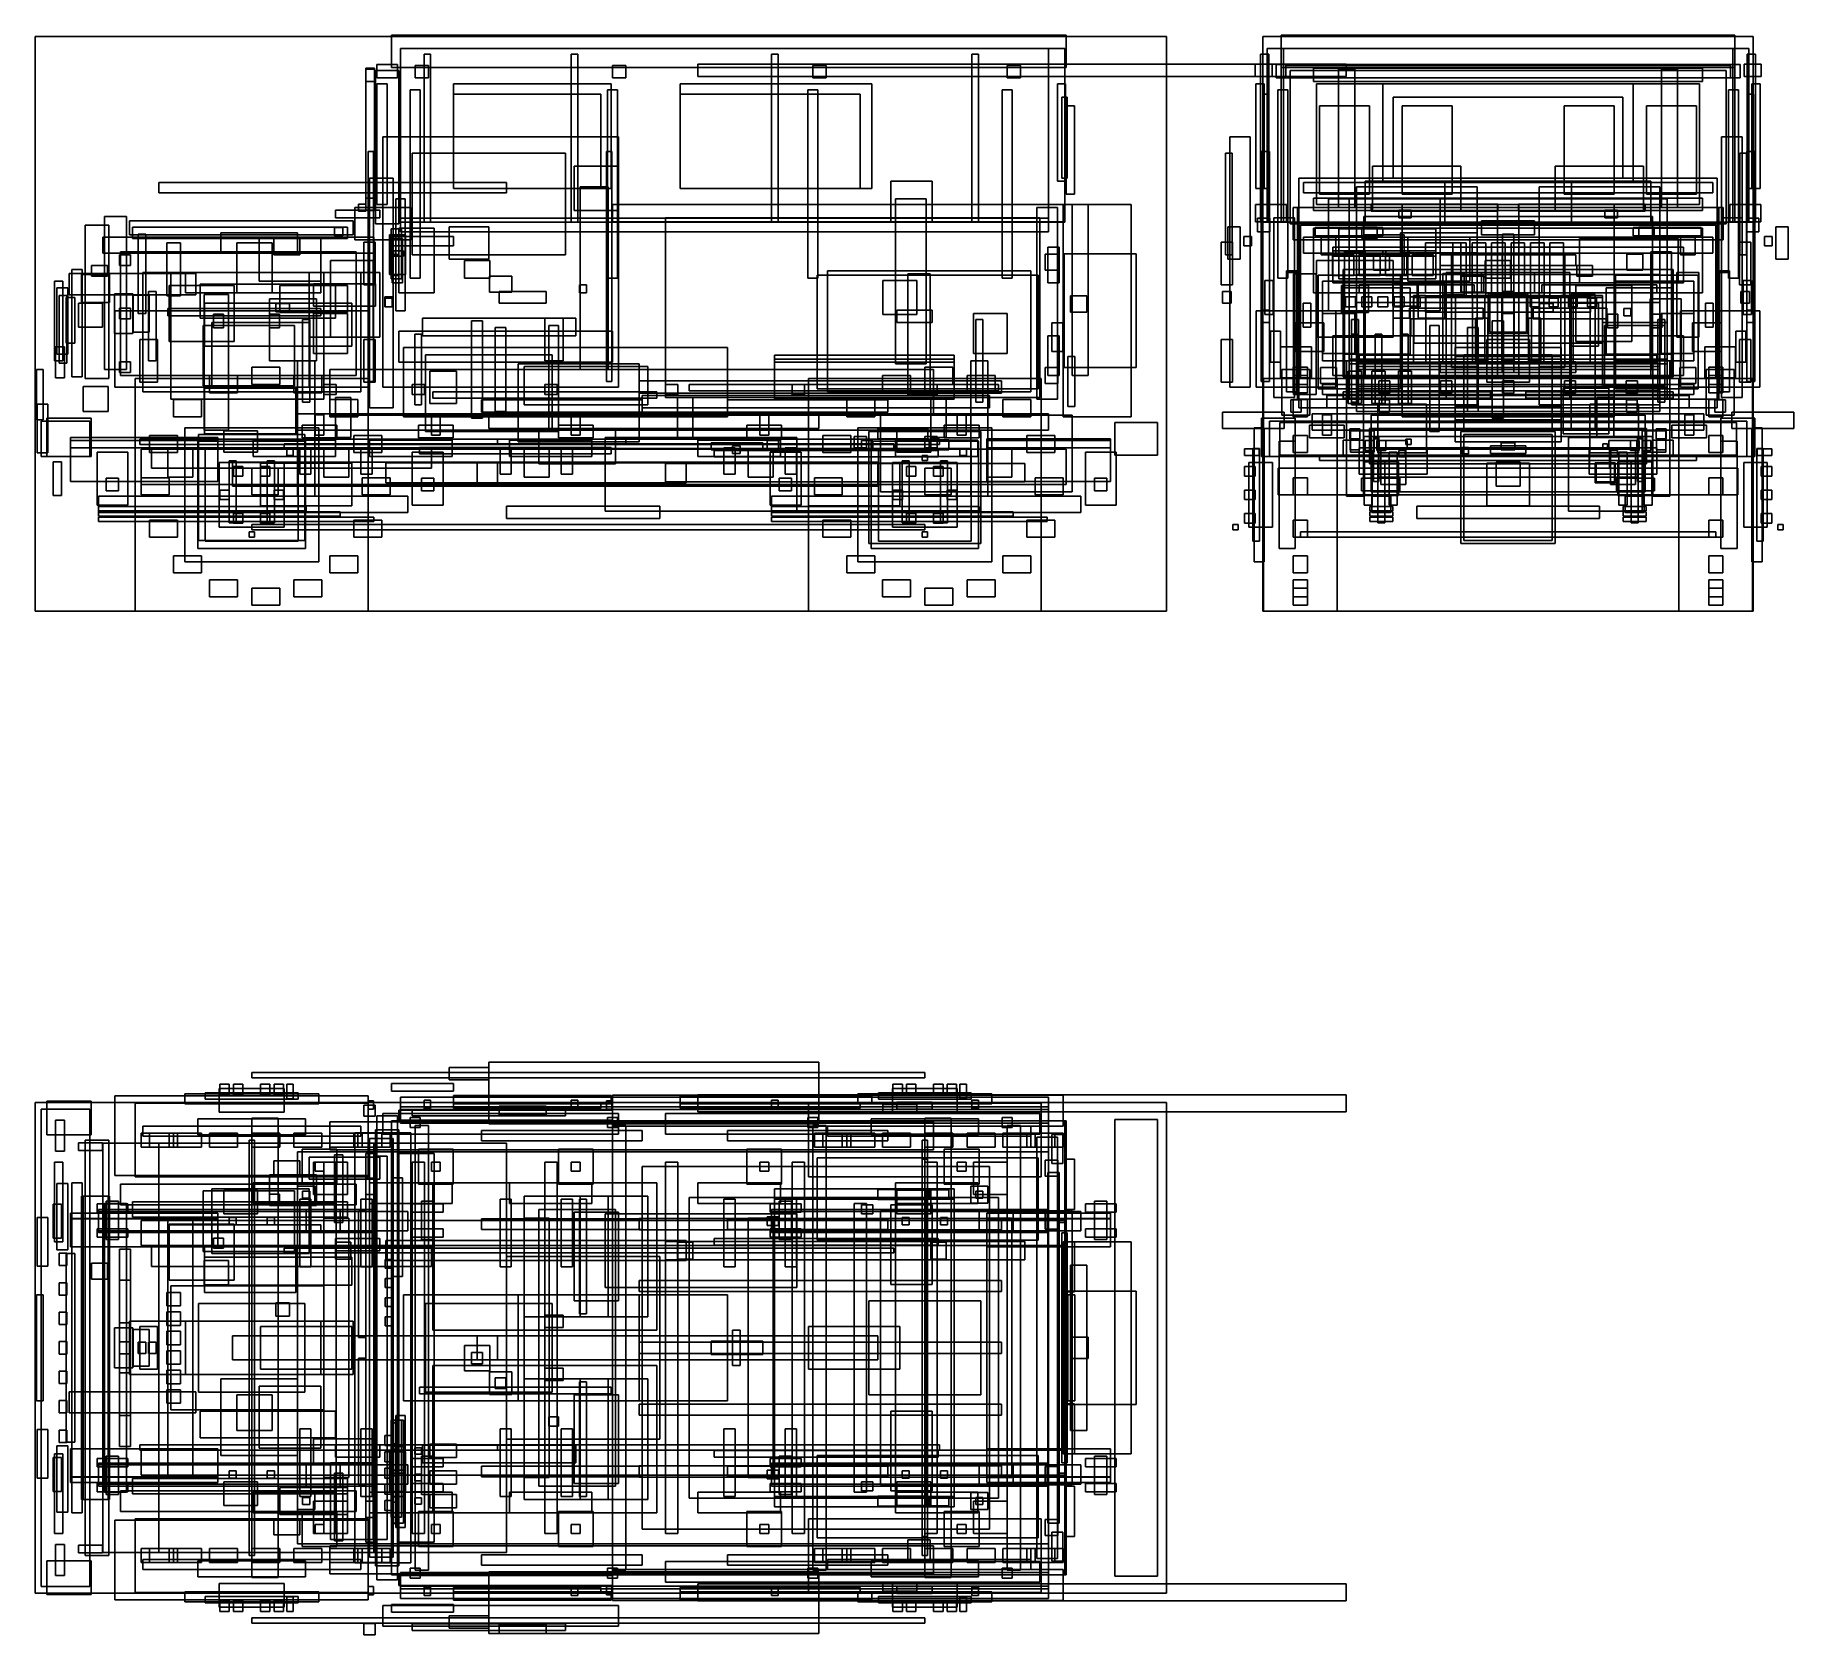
# Model space of a CAD drawing. Header units: millimetres. Extents: x 0 to 5970, y -974 to 4455.
import ezdxf

# ---------------------------------------------------------------- set-up
doc = ezdxf.new("R2010")
doc.units = ezdxf.units.MM

msp = doc.modelspace()

# ---------------------------------------------------------------- linework, layer by layer
at = {"layer": 'BODY'}
for p, q in [((1152, 4343), (1122, 4343)), ((1122, 4343), (1122, 4298)), ((1152, 4340), (1122, 4340)), ((1122, 4340), (1122, 3870)), ((1152, 4340), (1122, 4340)), ((1122, 4340), (1122, 3870)), ((1152, 4298), (1152, 4343)), ((1152, 3870), (1152, 4340)), ((1152, 3870), (1152, 4340)), ((1235, 4335), (1155, 4335)), ((1155, 4335), (1155, 3815)), ((1235, 3815), (1235, 4335)), ((5740, 4335), (4260, 4335)), ((4260, 4335), (4260, 3815)), ((5660, 4343), (4340, 4343)), ((4340, 4343), (4340, 4298)), ((4479.5, 4340), (4424.5, 4340)), ((4424.5, 4340), (4424.5, 3870)), ((4479.5, 3870), (4479.5, 4340)), ((5575.5, 4340), (5520.5, 4340)), ((5520.5, 4340), (5520.5, 3870)), ((5575.5, 3870), (5575.5, 4340)), ((5660, 4298), (5660, 4343)), ((5740, 3815), (5740, 4335)), ((1122, 4298), (1152, 4298)), ((1195, 4290), (1160, 4290)), ((1160, 4290), (1160, 3880)), ((1195, 3880), (1195, 4290)), ((4340, 4298), (5660, 4298)), ((5650, 4290), (4350, 4290)), ((4350, 4290), (4350, 3880)), ((5650, 3880), (5650, 4290)), ((1148, 4060), (1130, 4060)), ((1130, 4060), (1130, 3280)), ((1148, 4060), (1130, 4060)), ((1130, 4060), (1130, 3280)), ((1148, 3280), (1148, 4060)), ((1148, 3280), (1148, 4060)), ((1980, 4110), (1180, 4110)), ((1180, 4110), (1180, 3260)), ((1980, 4110), (1180, 4110)), ((1180, 4110), (1180, 3260)), ((1958, 4060), (1940, 4060)), ((1940, 4060), (1940, 3280)), ((1958, 4060), (1940, 4060)), ((1940, 4060), (1940, 3280)), ((1958, 3280), (1958, 4060)), ((1958, 3280), (1958, 4060)), ((1980, 3260), (1980, 4110)), ((1980, 3260), (1980, 4110)), ((4125, 4110), (4055, 4110)), ((4055, 4110), (4055, 3260)), ((4125, 3260), (4125, 4110)), ((4190, 4060), (4162, 4060)), ((4162, 4060), (4162, 3280)), ((4190, 4060), (4162, 4060)), ((4162, 4060), (4162, 3280)), ((4190, 3280), (4190, 4060)), ((4190, 3280), (4190, 4060)), ((5795, 4110), (5725, 4110)), ((5725, 4110), (5725, 3260)), ((5795, 3260), (5795, 4110)), ((5838, 4060), (5810, 4060)), ((5810, 4060), (5810, 3280)), ((5838, 4060), (5810, 4060)), ((5810, 4060), (5810, 3280)), ((5838, 3280), (5838, 4060)), ((5838, 3280), (5838, 4060)), ((1800, 4055), (1280, 4055)), ((1280, 4055), (1280, 3710)), ((1800, 4055), (1280, 4055)), ((1280, 4055), (1280, 3710)), ((1800, 3710), (1800, 4055)), ((1800, 3710), (1800, 4055)), ((4063, 4055), (4041, 4055)), ((4041, 4055), (4041, 3710)), ((4063, 3710), (4063, 4055)), ((5809, 4055), (5787, 4055)), ((5787, 4055), (5787, 3710)), ((5809, 3710), (5809, 4055)), ((1600, 3955), (420, 3955)), ((420, 3955), (420, 3920)), ((1215, 3970), (1135, 3970)), ((1135, 3970), (1135, 3190)), ((1215, 3190), (1215, 3970)), ((1600, 3920), (1600, 3955)), ((5710, 3970), (4290, 3970)), ((4290, 3970), (4290, 3190)), ((5695, 3955), (4305, 3955)), ((4305, 3955), (4305, 3920)), ((5695, 3920), (5695, 3955)), ((5710, 3190), (5710, 3970)), ((420, 3920), (1600, 3920)), ((1122, 3882), (1098, 3882)), ((1098, 3882), (1098, 3858)), ((1122, 3882), (1098, 3882)), ((1098, 3882), (1098, 3858)), ((1152, 3902), (1122, 3902)), ((1122, 3902), (1122, 3860)), ((1122, 3858), (1122, 3882)), ((1122, 3858), (1122, 3882)), ((1152, 3860), (1152, 3902)), ((4305, 3920), (5695, 3920)), ((5660, 3902), (4340, 3902)), ((4340, 3902), (4340, 3860)), ((4965, 3882), (4535, 3882)), ((4535, 3882), (4535, 3858)), ((4965, 3858), (4965, 3882)), ((5465, 3882), (5035, 3882)), ((5035, 3882), (5035, 3858)), ((5465, 3858), (5465, 3882)), ((5660, 3860), (5660, 3902)), ((1080, 3825), (320, 3825)), ((320, 3825), (320, 3777)), ((1170, 3861), (1020, 3861)), ((1020, 3861), (1020, 3835)), ((1170, 3861), (1020, 3861)), ((1020, 3861), (1020, 3835)), ((1020, 3835), (1170, 3835)), ((1020, 3835), (1170, 3835)), ((1080, 3777), (1080, 3825)), ((1275, 3870), (1085, 3870)), ((1085, 3870), (1085, 3760)), ((1098, 3858), (1122, 3858)), ((1098, 3858), (1122, 3858)), ((1122, 3870), (1152, 3870)), ((1122, 3870), (1152, 3870)), ((1122, 3860), (1152, 3860)), ((1160, 3880), (1195, 3880)), ((1170, 3835), (1170, 3861)), ((1170, 3835), (1170, 3861)), ((1275, 3760), (1275, 3870)), ((3490, 3880), (1960, 3880)), ((1960, 3880), (1960, 3822)), ((3490, 3880), (1960, 3880)), ((1960, 3880), (1960, 3822)), ((1960, 3822), (3490, 3822)), ((1960, 3822), (3490, 3822)), ((3410, 3835), (2140, 3835)), ((2140, 3835), (2140, 3225)), ((3410, 3835), (2140, 3835)), ((2140, 3835), (2140, 3225)), ((3470, 3870), (3400, 3870)), ((3400, 3870), (3400, 3220)), ((3410, 3225), (3410, 3835)), ((3410, 3225), (3410, 3835)), ((3470, 3220), (3470, 3870)), ((3490, 3822), (3490, 3880)), ((3490, 3822), (3490, 3880)), ((3720, 3880), (3490, 3880)), ((3490, 3880), (3490, 3160)), ((3575, 3880), (3520, 3880)), ((3520, 3880), (3520, 3300)), ((3575, 3300), (3575, 3880)), ((3720, 3160), (3720, 3880)), ((4247.5, 3880), (4142.5, 3880)), ((4142.5, 3880), (4142.5, 3822)), ((4142.5, 3822), (4247.5, 3822)), ((4275, 3835), (4205, 3835)), ((4205, 3835), (4205, 3225)), ((4247.5, 3822), (4247.5, 3880)), ((5730, 3870), (4270, 3870)), ((4270, 3870), (4270, 3760)), ((4275, 3225), (4275, 3835)), ((5715, 3870), (4285, 3870)), ((4285, 3870), (4285, 3220)), ((4340, 3860), (5660, 3860)), ((4350, 3880), (5650, 3880)), ((4424.5, 3870), (4479.5, 3870)), ((4535, 3858), (4965, 3858)), ((4671, 3861), (4629, 3861)), ((4629, 3861), (4629, 3835)), ((4629, 3835), (4671, 3835)), ((5360, 3880), (4640, 3880)), ((4640, 3880), (4640, 3160)), ((4671, 3835), (4671, 3861)), ((5090, 3825), (4910, 3825)), ((4910, 3825), (4910, 3777)), ((5036, 3880), (4964, 3880)), ((4964, 3880), (4964, 3300)), ((5035, 3858), (5465, 3858)), ((5036, 3300), (5036, 3880)), ((5090, 3777), (5090, 3825)), ((5371, 3861), (5329, 3861)), ((5329, 3861), (5329, 3835)), ((5329, 3835), (5371, 3835)), ((5360, 3160), (5360, 3880)), ((5371, 3835), (5371, 3861)), ((5520.5, 3870), (5575.5, 3870)), ((5715, 3220), (5715, 3870)), ((5795, 3835), (5725, 3835)), ((5725, 3835), (5725, 3225)), ((5730, 3760), (5730, 3870)), ((5857.5, 3880), (5752.5, 3880)), ((5752.5, 3880), (5752.5, 3822)), ((5752.5, 3822), (5857.5, 3822)), ((5795, 3225), (5795, 3835)), ((5857.5, 3822), (5857.5, 3880)), ((250, 3810), (170, 3810)), ((170, 3810), (170, 3290)), ((1150, 3770), (230, 3770)), ((230, 3770), (230, 3715)), ((250, 3290), (250, 3810)), ((320, 3777), (1080, 3777)), ((1060, 3803), (330, 3803)), ((330, 3803), (330, 3765)), ((1060, 3803), (330, 3803)), ((330, 3803), (330, 3765)), ((330, 3765), (1060, 3765)), ((330, 3765), (1060, 3765)), ((898, 3768), (810, 3768)), ((810, 3768), (810, 3710)), ((898, 3768), (810, 3768)), ((810, 3768), (810, 3710)), ((898, 3710), (898, 3768)), ((898, 3710), (898, 3768)), ((1044, 3802), (1016, 3802)), ((1016, 3802), (1016, 3774)), ((1044, 3802), (1016, 3802)), ((1016, 3802), (1016, 3774)), ((1016, 3774), (1044, 3774)), ((1016, 3774), (1044, 3774)), ((1044, 3774), (1044, 3802)), ((1044, 3774), (1044, 3802)), ((1060, 3765), (1060, 3803)), ((1060, 3765), (1060, 3803)), ((1150, 3715), (1150, 3770)), ((1155, 3815), (1235, 3815)), ((1420, 3772), (1210, 3772)), ((1210, 3772), (1210, 3740)), ((1420, 3772), (1210, 3772)), ((1210, 3772), (1210, 3740)), ((1540, 3805), (1405, 3805)), ((1405, 3805), (1405, 3695)), ((1540, 3805), (1405, 3805)), ((1405, 3805), (1405, 3695)), ((1420, 3740), (1420, 3772)), ((1420, 3740), (1420, 3772)), ((1540, 3695), (1540, 3805)), ((1540, 3695), (1540, 3805)), ((4091, 3805), (4049, 3805)), ((4049, 3805), (4049, 3695)), ((4091, 3695), (4091, 3805)), ((4129, 3772), (4103, 3772)), ((4103, 3772), (4103, 3740)), ((4129, 3740), (4129, 3772)), ((4260, 3815), (5740, 3815)), ((5705, 3810), (4295, 3810)), ((4295, 3810), (4295, 3290)), ((5695, 3770), (4305, 3770)), ((4305, 3770), (4305, 3715)), ((4575, 3802), (4345, 3802)), ((4345, 3802), (4345, 3774)), ((4345, 3774), (4575, 3774)), ((4415, 3768), (4365, 3768)), ((4365, 3768), (4365, 3710)), ((4415, 3710), (4415, 3768)), ((4556, 3803), (4504, 3803)), ((4504, 3803), (4504, 3765)), ((4504, 3765), (4556, 3765)), ((4556, 3765), (4556, 3803)), ((4575, 3774), (4575, 3802)), ((4910, 3777), (5090, 3777)), ((5655, 3802), (5425, 3802)), ((5425, 3802), (5425, 3774)), ((5425, 3774), (5655, 3774)), ((5496, 3803), (5444, 3803)), ((5444, 3803), (5444, 3765)), ((5444, 3765), (5496, 3765)), ((5496, 3765), (5496, 3803)), ((5635, 3768), (5585, 3768)), ((5585, 3768), (5585, 3710)), ((5635, 3710), (5635, 3768)), ((5655, 3774), (5655, 3802)), ((5695, 3715), (5695, 3770)), ((5705, 3290), (5705, 3810)), ((5897, 3772), (5871, 3772)), ((5871, 3772), (5871, 3740)), ((5897, 3740), (5897, 3772)), ((5951, 3805), (5909, 3805)), ((5909, 3805), (5909, 3695)), ((5951, 3695), (5951, 3805)), ((230, 3715), (1150, 3715)), ((1090, 3720), (290, 3720)), ((290, 3720), (290, 3300)), ((1090, 3720), (290, 3720)), ((290, 3720), (290, 3300)), ((810, 3710), (898, 3710)), ((810, 3710), (898, 3710)), ((1085, 3760), (1275, 3760)), ((1090, 3300), (1090, 3720)), ((1090, 3300), (1090, 3720)), ((1154, 3752.5), (1116, 3752.5)), ((1116, 3752.5), (1116, 3607.5)), ((1154, 3752.5), (1116, 3752.5)), ((1116, 3752.5), (1116, 3607.5)), ((1154, 3607.5), (1154, 3752.5)), ((1154, 3607.5), (1154, 3752.5)), ((1210, 3740), (1420, 3740)), ((1210, 3740), (1420, 3740)), ((1280, 3710), (1800, 3710)), ((1280, 3710), (1800, 3710)), ((3471, 3712), (3429, 3712)), ((3429, 3712), (3429, 3658)), ((3471, 3712), (3429, 3712)), ((3429, 3712), (3429, 3658)), ((3476, 3735), (3438, 3735)), ((3438, 3735), (3438, 3615)), ((3471, 3658), (3471, 3712)), ((3471, 3658), (3471, 3712)), ((3476, 3615), (3476, 3735)), ((3737.5, 3712.5), (3492.5, 3712.5)), ((3492.5, 3712.5), (3492.5, 3327.5)), ((3737.5, 3327.5), (3737.5, 3712.5)), ((4064, 3752.5), (4026, 3752.5)), ((4026, 3752.5), (4026, 3607.5)), ((4041, 3710), (4063, 3710)), ((4064, 3607.5), (4064, 3752.5)), ((4103, 3740), (4129, 3740)), ((4270, 3760), (5730, 3760)), ((4305, 3715), (5695, 3715)), ((4365, 3710), (4415, 3710)), ((5595, 3735), (4405, 3735)), ((4405, 3735), (4405, 3615)), ((4515, 3720), (4445, 3720)), ((4445, 3720), (4445, 3300)), ((4515, 3300), (4515, 3720)), ((4597, 3712), (4543, 3712)), ((4543, 3712), (4543, 3658)), ((4597, 3658), (4597, 3712)), ((5192.5, 3712.5), (4807.5, 3712.5)), ((4807.5, 3712.5), (4807.5, 3327.5)), ((5192.5, 3327.5), (5192.5, 3712.5)), ((5457, 3712), (5403, 3712)), ((5403, 3712), (5403, 3658)), ((5457, 3658), (5457, 3712)), ((5555, 3720), (5485, 3720)), ((5485, 3720), (5485, 3300)), ((5555, 3300), (5555, 3720)), ((5585, 3710), (5635, 3710)), ((5595, 3615), (5595, 3735)), ((5824, 3752.5), (5786, 3752.5)), ((5786, 3752.5), (5786, 3607.5)), ((5787, 3710), (5809, 3710)), ((5824, 3607.5), (5824, 3752.5)), ((5871, 3740), (5897, 3740)), ((1105, 3650), (365, 3650)), ((365, 3650), (365, 3245)), ((1105, 3650), (365, 3650)), ((365, 3650), (365, 3245)), ((1105, 3245), (1105, 3650)), ((1105, 3245), (1105, 3650)), ((1405, 3695), (1540, 3695)), ((1405, 3695), (1540, 3695)), ((3380, 3655), (2690, 3655)), ((2690, 3655), (2690, 3245)), ((3380, 3655), (2690, 3655)), ((2690, 3655), (2690, 3245)), ((3380, 3245), (3380, 3655)), ((3380, 3245), (3380, 3655)), ((3429, 3658), (3471, 3658)), ((3429, 3658), (3471, 3658)), ((4049, 3695), (4091, 3695)), ((4282, 3655), (4248, 3655)), ((4248, 3655), (4248, 3245)), ((4282, 3650), (4248, 3650)), ((4248, 3650), (4248, 3245)), ((4282, 3245), (4282, 3655)), ((4282, 3245), (4282, 3650)), ((4543, 3658), (4597, 3658)), ((5403, 3658), (5457, 3658)), ((5752, 3655), (5718, 3655)), ((5718, 3655), (5718, 3245)), ((5752, 3650), (5718, 3650)), ((5718, 3650), (5718, 3245)), ((5752, 3245), (5752, 3655)), ((5752, 3245), (5752, 3650)), ((5909, 3695), (5951, 3695)), ((1116, 3607.5), (1154, 3607.5)), ((1116, 3607.5), (1154, 3607.5)), ((1735, 3585), (1575, 3585)), ((1575, 3585), (1575, 3545)), ((1735, 3585), (1575, 3585)), ((1575, 3585), (1575, 3545)), ((1735, 3545), (1735, 3585)), ((1735, 3545), (1735, 3585)), ((3405, 3640), (2655, 3640)), ((2655, 3640), (2655, 3255)), ((3405, 3640), (2655, 3640)), ((2655, 3640), (2655, 3255)), ((2992.5, 3622.5), (2877.5, 3622.5)), ((2877.5, 3622.5), (2877.5, 3507.5)), ((2992.5, 3622.5), (2877.5, 3622.5)), ((2877.5, 3622.5), (2877.5, 3507.5)), ((2992.5, 3507.5), (2992.5, 3622.5)), ((2992.5, 3507.5), (2992.5, 3622.5)), ((3405, 3255), (3405, 3640)), ((3405, 3255), (3405, 3640)), ((3438, 3615), (3476, 3615)), ((4026, 3607.5), (4064, 3607.5)), ((4060, 3585), (4030, 3585)), ((4030, 3585), (4030, 3545)), ((4060, 3545), (4060, 3585)), ((4202, 3622.5), (4174, 3622.5)), ((4174, 3622.5), (4174, 3507.5)), ((4202, 3507.5), (4202, 3622.5)), ((4635, 3640), (4355, 3640)), ((4355, 3640), (4355, 3255)), ((4405, 3615), (5595, 3615)), ((4635, 3255), (4635, 3640)), ((5645, 3640), (5365, 3640)), ((5365, 3640), (5365, 3255)), ((5645, 3255), (5645, 3640)), ((5786, 3607.5), (5824, 3607.5)), ((5820, 3585), (5790, 3585)), ((5790, 3585), (5790, 3545)), ((5826, 3622.5), (5798, 3622.5)), ((5798, 3622.5), (5798, 3507.5)), ((5820, 3545), (5820, 3585)), ((5826, 3507.5), (5826, 3622.5)), ((1575, 3545), (1735, 3545)), ((1575, 3545), (1735, 3545)), ((3570, 3570), (3515, 3570)), ((3515, 3570), (3515, 3515)), ((3570, 3515), (3570, 3570)), ((4030, 3545), (4060, 3545)), ((5280, 3570), (4720, 3570)), ((4720, 3570), (4720, 3515)), ((5280, 3515), (5280, 3570)), ((5790, 3545), (5820, 3545)), ((1130, 3520), (270, 3520)), ((270, 3520), (270, 3260)), ((1130, 3520), (270, 3520)), ((270, 3520), (270, 3260)), ((1130, 3260), (1130, 3520)), ((1130, 3260), (1130, 3520)), ((2877.5, 3507.5), (2992.5, 3507.5)), ((2877.5, 3507.5), (2992.5, 3507.5)), ((3045, 3522), (2925, 3522)), ((2925, 3522), (2925, 3480)), ((3045, 3522), (2925, 3522)), ((2925, 3522), (2925, 3480)), ((2925, 3480), (3045, 3480)), ((2925, 3480), (3045, 3480)), ((3045, 3480), (3045, 3522)), ((3045, 3480), (3045, 3522)), ((3489, 3479), (3451, 3479)), ((3451, 3479), (3451, 3381)), ((3489, 3479), (3451, 3479)), ((3451, 3479), (3451, 3381)), ((3489, 3381), (3489, 3479)), ((3489, 3381), (3489, 3479)), ((3515, 3515), (3570, 3515)), ((4415, 3520), (4145, 3520)), ((4145, 3520), (4145, 3260)), ((4190, 3522), (4166, 3522)), ((4166, 3522), (4166, 3480)), ((4166, 3480), (4190, 3480)), ((4174, 3507.5), (4202, 3507.5)), ((4190, 3480), (4190, 3522)), ((4374, 3479), (4276, 3479)), ((4276, 3479), (4276, 3381)), ((4374, 3381), (4374, 3479)), ((4415, 3260), (4415, 3520)), ((4720, 3515), (5280, 3515)), ((5855, 3520), (5585, 3520)), ((5585, 3520), (5585, 3260)), ((5724, 3479), (5626, 3479)), ((5626, 3479), (5626, 3381)), ((5724, 3381), (5724, 3479)), ((5798, 3507.5), (5826, 3507.5)), ((5834, 3522), (5810, 3522)), ((5810, 3522), (5810, 3480)), ((5810, 3480), (5834, 3480)), ((5834, 3480), (5834, 3522)), ((5855, 3260), (5855, 3520)), ((1154, 3422.5), (1116, 3422.5)), ((1116, 3422.5), (1116, 3277.5)), ((1154, 3422.5), (1116, 3422.5)), ((1116, 3422.5), (1116, 3277.5)), ((1154, 3277.5), (1154, 3422.5)), ((1154, 3277.5), (1154, 3422.5)), ((1960, 3450), (1235, 3450)), ((1235, 3450), (1235, 3345)), ((1960, 3450), (1235, 3450)), ((1235, 3450), (1235, 3345)), ((1960, 3345), (1960, 3450)), ((1960, 3345), (1960, 3450)), ((3476, 3435), (3438, 3435)), ((3438, 3435), (3438, 3300)), ((3476, 3300), (3476, 3435)), ((4064, 3422.5), (4026, 3422.5)), ((4026, 3422.5), (4026, 3277.5)), ((4064, 3277.5), (4064, 3422.5)), ((4227, 3450), (4193, 3450)), ((4193, 3450), (4193, 3345)), ((4227, 3345), (4227, 3450)), ((5595, 3435), (4405, 3435)), ((4405, 3435), (4405, 3300)), ((5595, 3300), (5595, 3435)), ((5807, 3450), (5773, 3450)), ((5773, 3450), (5773, 3345)), ((5824, 3422.5), (5786, 3422.5)), ((5786, 3422.5), (5786, 3277.5)), ((5807, 3345), (5807, 3450)), ((5824, 3277.5), (5824, 3422.5)), ((1235, 3345), (1960, 3345)), ((1235, 3345), (1960, 3345)), ((2350, 3395), (1250, 3395)), ((1250, 3395), (1250, 3160)), ((2350, 3160), (2350, 3395)), ((3451, 3381), (3489, 3381)), ((3451, 3381), (3489, 3381)), ((3529, 3365), (3505, 3365)), ((3505, 3365), (3505, 3195)), ((3529, 3195), (3529, 3365)), ((4193, 3345), (4227, 3345)), ((4276, 3381), (4374, 3381)), ((5180, 3395), (4820, 3395)), ((4820, 3395), (4820, 3160)), ((5180, 3365), (4820, 3365)), ((4820, 3365), (4820, 3195)), ((5180, 3160), (5180, 3395)), ((5180, 3195), (5180, 3365)), ((5626, 3381), (5724, 3381)), ((5773, 3345), (5807, 3345)), ((170, 3290), (250, 3290)), ((290, 3300), (1090, 3300)), ((290, 3300), (1090, 3300)), ((3050, 3320), (1000, 3320)), ((1000, 3320), (1000, 3165)), ((3050, 3320), (1000, 3320)), ((1000, 3320), (1000, 3165)), ((3050, 3165), (3050, 3320)), ((3050, 3165), (3050, 3320)), ((3471, 3327), (3429, 3327)), ((3429, 3327), (3429, 3273)), ((3471, 3327), (3429, 3327)), ((3429, 3327), (3429, 3273)), ((3438, 3300), (3476, 3300)), ((3471, 3273), (3471, 3327)), ((3471, 3273), (3471, 3327)), ((3492.5, 3327.5), (3737.5, 3327.5)), ((3520, 3300), (3575, 3300)), ((4327.5, 3320), (4232.5, 3320)), ((4232.5, 3320), (4232.5, 3165)), ((4295, 3290), (5705, 3290)), ((4327.5, 3165), (4327.5, 3320)), ((4417, 3327), (4363, 3327)), ((4363, 3327), (4363, 3273)), ((4405, 3300), (5595, 3300)), ((4417, 3273), (4417, 3327)), ((4445, 3300), (4515, 3300)), ((4807.5, 3327.5), (5192.5, 3327.5)), ((4964, 3300), (5036, 3300)), ((5485, 3300), (5555, 3300)), ((5637, 3327), (5583, 3327)), ((5583, 3327), (5583, 3273)), ((5637, 3273), (5637, 3327)), ((5767.5, 3320), (5672.5, 3320)), ((5672.5, 3320), (5672.5, 3165)), ((5767.5, 3165), (5767.5, 3320)), ((270, 3260), (1130, 3260)), ((270, 3260), (1130, 3260)), ((365, 3245), (1105, 3245)), ((365, 3245), (1105, 3245)), ((1022, 3269), (980, 3269)), ((980, 3269), (980, 3235)), ((980, 3235), (1022, 3235)), ((1022, 3235), (1022, 3269)), ((1116, 3277.5), (1154, 3277.5)), ((1116, 3277.5), (1154, 3277.5)), ((1130, 3280), (1148, 3280)), ((1130, 3280), (1148, 3280)), ((1180, 3260), (1980, 3260)), ((1180, 3260), (1980, 3260)), ((1322, 3269), (1280, 3269)), ((1280, 3269), (1280, 3235)), ((1280, 3235), (1322, 3235)), ((1322, 3235), (1322, 3269)), ((1772, 3269), (1730, 3269)), ((1730, 3269), (1730, 3235)), ((1730, 3235), (1772, 3235)), ((1772, 3235), (1772, 3269)), ((1940, 3280), (1958, 3280)), ((1940, 3280), (1958, 3280)), ((3280, 3282), (2050, 3282)), ((2050, 3282), (2050, 3240)), ((3280, 3282), (2050, 3282)), ((2050, 3282), (2050, 3240)), ((3280, 3282), (2050, 3282)), ((2050, 3282), (2050, 3240)), ((3280, 3282), (2050, 3282)), ((2050, 3282), (2050, 3240)), ((3280, 3282), (2050, 3282)), ((2050, 3282), (2050, 3240)), ((2050, 3240), (3280, 3240)), ((2050, 3240), (3280, 3240)), ((2050, 3240), (3280, 3240)), ((2050, 3240), (3280, 3240)), ((2050, 3240), (3280, 3240)), ((3240, 3232), (2060, 3232)), ((2060, 3232), (2060, 3190)), ((2182, 3269), (2140, 3269)), ((2140, 3269), (2140, 3235)), ((2140, 3235), (2182, 3235)), ((2140, 3225), (3410, 3225)), ((2140, 3225), (3410, 3225)), ((2182, 3235), (2182, 3269)), ((2612, 3269), (2570, 3269)), ((2570, 3269), (2570, 3235)), ((2570, 3235), (2612, 3235)), ((2612, 3235), (2612, 3269)), ((2655, 3255), (3405, 3255)), ((2655, 3255), (3405, 3255)), ((2690, 3245), (3380, 3245)), ((2690, 3245), (3380, 3245)), ((3062, 3269), (3020, 3269)), ((3020, 3269), (3020, 3235)), ((3020, 3235), (3062, 3235)), ((3062, 3235), (3062, 3269)), ((3240, 3190), (3240, 3232)), ((3280, 3240), (3280, 3282)), ((3280, 3240), (3280, 3282)), ((3280, 3240), (3280, 3282)), ((3280, 3240), (3280, 3282)), ((3280, 3240), (3280, 3282)), ((3429, 3273), (3471, 3273)), ((3429, 3273), (3471, 3273)), ((4026, 3277.5), (4064, 3277.5)), ((4055, 3260), (4125, 3260)), ((4145, 3260), (4415, 3260)), ((4162, 3280), (4190, 3280)), ((4162, 3280), (4190, 3280)), ((4205, 3225), (4275, 3225)), ((4248, 3245), (4282, 3245)), ((4248, 3245), (4282, 3245)), ((4355, 3255), (4635, 3255)), ((4363, 3273), (4417, 3273)), ((5630, 3269), (4370, 3269)), ((4370, 3269), (4370, 3235)), ((5630, 3269), (4370, 3269)), ((4370, 3269), (4370, 3235)), ((5630, 3269), (4370, 3269)), ((4370, 3269), (4370, 3235)), ((5630, 3269), (4370, 3269)), ((4370, 3269), (4370, 3235)), ((5630, 3269), (4370, 3269)), ((4370, 3269), (4370, 3235)), ((5630, 3269), (4370, 3269)), ((4370, 3269), (4370, 3235)), ((4370, 3235), (5630, 3235)), ((4370, 3235), (5630, 3235)), ((4370, 3235), (5630, 3235)), ((4370, 3235), (5630, 3235)), ((4370, 3235), (5630, 3235)), ((4370, 3235), (5630, 3235)), ((5615, 3232), (4385, 3232)), ((4385, 3232), (4385, 3190)), ((4599, 3282), (4561, 3282)), ((4561, 3282), (4561, 3240)), ((4561, 3240), (4599, 3240)), ((4599, 3240), (4599, 3282)), ((4809, 3282), (4771, 3282)), ((4771, 3282), (4771, 3240)), ((4771, 3240), (4809, 3240)), ((4809, 3240), (4809, 3282)), ((5019, 3282), (4981, 3282)), ((4981, 3282), (4981, 3240)), ((4981, 3240), (5019, 3240)), ((5019, 3240), (5019, 3282)), ((5229, 3282), (5191, 3282)), ((5191, 3282), (5191, 3240)), ((5191, 3240), (5229, 3240)), ((5229, 3240), (5229, 3282)), ((5365, 3255), (5645, 3255)), ((5439, 3282), (5401, 3282)), ((5401, 3282), (5401, 3240)), ((5401, 3240), (5439, 3240)), ((5439, 3240), (5439, 3282)), ((5583, 3273), (5637, 3273)), ((5585, 3260), (5855, 3260)), ((5615, 3190), (5615, 3232)), ((5630, 3235), (5630, 3269)), ((5630, 3235), (5630, 3269)), ((5630, 3235), (5630, 3269)), ((5630, 3235), (5630, 3269)), ((5630, 3235), (5630, 3269)), ((5630, 3235), (5630, 3269)), ((5718, 3245), (5752, 3245)), ((5718, 3245), (5752, 3245)), ((5725, 3260), (5795, 3260)), ((5725, 3225), (5795, 3225)), ((5786, 3277.5), (5824, 3277.5)), ((5810, 3280), (5838, 3280)), ((5810, 3280), (5838, 3280)), ((3440, 3170), (890, 3170)), ((890, 3170), (890, 3115)), ((1000, 3165), (3050, 3165)), ((1000, 3165), (3050, 3165)), ((1135, 3190), (1215, 3190)), ((2660, 3175), (1540, 3175)), ((1540, 3175), (1540, 3120)), ((2660, 3175), (1540, 3175)), ((1540, 3175), (1540, 3120)), ((2060, 3190), (3240, 3190)), ((2660, 3120), (2660, 3175)), ((2660, 3120), (2660, 3175)), ((3400, 3220), (3470, 3220)), ((3440, 3115), (3440, 3170)), ((3505, 3195), (3529, 3195)), ((4240, 3175), (4030, 3175)), ((4030, 3175), (4030, 3120)), ((4232.5, 3165), (4327.5, 3165)), ((4240, 3120), (4240, 3175)), ((4285, 3220), (5715, 3220)), ((4290, 3190), (5710, 3190)), ((5665, 3170), (4335, 3170)), ((4335, 3170), (4335, 3115)), ((4385, 3190), (5615, 3190)), ((4820, 3195), (5180, 3195)), ((5665, 3115), (5665, 3170)), ((5672.5, 3165), (5767.5, 3165)), ((5970, 3175), (5760, 3175)), ((5760, 3175), (5760, 3120)), ((5970, 3120), (5970, 3175)), ((890, 3115), (3440, 3115)), ((1250, 3160), (2350, 3160)), ((1540, 3120), (2660, 3120)), ((1540, 3120), (2660, 3120)), ((3490, 3160), (3720, 3160)), ((4030, 3120), (4240, 3120)), ((4335, 3115), (5665, 3115)), ((4640, 3160), (5360, 3160)), ((4820, 3160), (5180, 3160)), ((5760, 3120), (5970, 3120)), ((2660, 970), (1540, 970)), ((1540, 970), (1540, 760)), ((2660, 760), (2660, 970)), ((1420, 897), (1210, 897)), ((1210, 897), (1210, 871)), ((1540, 951), (1405, 951)), ((1405, 951), (1405, 909)), ((1405, 909), (1540, 909)), ((1420, 871), (1420, 897)), ((1540, 909), (1540, 951)), ((1130, 855), (270, 855)), ((270, 855), (270, 585)), ((1130, 585), (1130, 855)), ((1148, 838), (1130, 838)), ((1130, 838), (1130, 810)), ((1148, 810), (1148, 838)), ((1210, 871), (1420, 871)), ((1958, 838), (1940, 838)), ((1940, 838), (1940, 810)), ((1958, 810), (1958, 838)), ((3490, 857.5), (1960, 857.5)), ((1960, 857.5), (1960, 752.5)), ((3490, 752.5), (3490, 857.5)), ((1154, 824), (1116, 824)), ((1116, 824), (1116, 786)), ((1154, 824), (1116, 824)), ((1116, 824), (1116, 786)), ((1116, 786), (1154, 786)), ((1116, 786), (1154, 786)), ((1130, 810), (1148, 810)), ((1154, 786), (1154, 824)), ((1154, 786), (1154, 824)), ((1980, 795), (1180, 795)), ((1180, 795), (1180, 725)), ((1960, 807), (1235, 807)), ((1235, 807), (1235, 773)), ((1800, 809), (1280, 809)), ((1280, 809), (1280, 787)), ((1280, 787), (1800, 787)), ((1735, 820), (1575, 820)), ((1575, 820), (1575, 790)), ((1575, 790), (1735, 790)), ((1735, 790), (1735, 820)), ((1800, 787), (1800, 809)), ((1940, 810), (1958, 810)), ((1960, 773), (1960, 807)), ((1980, 725), (1980, 795)), ((3410, 795), (2140, 795)), ((2140, 795), (2140, 725)), ((2992.5, 826), (2877.5, 826)), ((2877.5, 826), (2877.5, 798)), ((2877.5, 798), (2992.5, 798)), ((3045, 834), (2925, 834)), ((2925, 834), (2925, 810)), ((2925, 810), (3045, 810)), ((2992.5, 798), (2992.5, 826)), ((3045, 810), (3045, 834)), ((3410, 725), (3410, 795)), ((1105, 752), (365, 752)), ((365, 752), (365, 718)), ((365, 718), (1105, 718)), ((3050, 767.5), (1000, 767.5)), ((1000, 767.5), (1000, 672.5)), ((1275, 730), (1085, 730)), ((1085, 730), (1085, -730)), ((1105, 718), (1105, 752)), ((1235, 740), (1155, 740)), ((1155, 740), (1155, -740)), ((1180, 725), (1980, 725)), ((1235, 773), (1960, 773)), ((1235, -740), (1235, 740)), ((1275, -730), (1275, 730)), ((1540, 760), (2660, 760)), ((1960, 752.5), (3490, 752.5)), ((2140, 725), (3410, 725)), ((3380, 752), (2690, 752)), ((2690, 752), (2690, 718)), ((2690, 718), (3380, 718)), ((3050, 672.5), (3050, 767.5)), ((3380, 718), (3380, 752)), ((3489, 724), (3451, 724)), ((3451, 724), (3451, 626)), ((3489, 626), (3489, 724)), ((250, 705), (170, 705)), ((170, 705), (170, -705)), ((1150, 695), (230, 695)), ((230, 695), (230, -695)), ((250, -705), (250, 705)), ((1600, 695), (420, 695)), ((420, 695), (420, -695)), ((3440, 665), (890, 665)), ((890, 665), (890, -665)), ((1000, 672.5), (3050, 672.5)), ((1152, 660), (1122, 660)), ((1122, 660), (1122, -660)), ((1152, 660), (1122, 660)), ((1122, 660), (1122, -660)), ((1215, 710), (1135, 710)), ((1135, 710), (1135, -710)), ((1150, -695), (1150, 695)), ((1152, -660), (1152, 660)), ((1152, -660), (1152, 660)), ((1215, -710), (1215, 710)), ((1600, -695), (1600, 695)), ((3470, 715), (3400, 715)), ((3400, 715), (3400, -715)), ((3440, -665), (3440, 665)), ((3470, -715), (3470, 715)), ((898, 635), (810, 635)), ((810, 635), (810, 585)), ((898, 585), (898, 635)), ((1022, 630), (980, 630)), ((980, 630), (980, -630)), ((1044, 655), (1016, 655)), ((1016, 655), (1016, 425)), ((1022, -630), (1022, 630)), ((1044, 425), (1044, 655)), ((1195, 650), (1160, 650)), ((1160, 650), (1160, -650)), ((1195, -650), (1195, 650)), ((1322, 630), (1280, 630)), ((1280, 630), (1280, -630)), ((1322, -630), (1322, 630)), ((1772, 630), (1730, 630)), ((1730, 630), (1730, -630)), ((1772, -630), (1772, 630)), ((3240, 615), (2060, 615)), ((2060, 615), (2060, -615)), ((2182, 630), (2140, 630)), ((2140, 630), (2140, -630)), ((2182, -630), (2182, 630)), ((2612, 630), (2570, 630)), ((2570, 630), (2570, -630)), ((2612, -630), (2612, 630)), ((3405, 645), (2655, 645)), ((2655, 645), (2655, 365)), ((3062, 630), (3020, 630)), ((3020, 630), (3020, -630)), ((3062, -630), (3062, 630)), ((3240, -615), (3240, 615)), ((3405, 365), (3405, 645)), ((3471, 637), (3429, 637)), ((3429, 637), (3429, 583)), ((3451, 626), (3489, 626)), ((3471, 583), (3471, 637)), ((270, 585), (1130, 585)), ((1090, 555), (290, 555)), ((290, 555), (290, 485)), ((810, 585), (898, 585)), ((1090, 485), (1090, 555)), ((1152, 575.5), (1122, 575.5)), ((1122, 575.5), (1122, 520.5)), ((1152, 520.5), (1152, 575.5)), ((3429, 583), (3471, 583)), ((3476, 595), (3438, 595)), ((3438, 595), (3438, -595)), ((3476, 595), (3438, 595)), ((3438, 595), (3438, -595)), ((3476, -595), (3476, 595)), ((3476, -595), (3476, 595)), ((290, 485), (1090, 485)), ((1060, 496), (330, 496)), ((330, 496), (330, 444)), ((1060, 444), (1060, 496)), ((1122, 520.5), (1152, 520.5)), ((330, 444), (1060, 444)), ((1016, 425), (1044, 425)), ((1122, 465), (1098, 465)), ((1098, 465), (1098, 35)), ((1122, 35), (1122, 465)), ((3280, 439), (2050, 439)), ((2050, 439), (2050, 401)), ((3280, 401), (3280, 439)), ((3471, 457), (3429, 457)), ((3429, 457), (3429, 403)), ((3471, 403), (3471, 457)), ((1170, 371), (1020, 371)), ((1020, 371), (1020, 329)), ((1170, 329), (1170, 371)), ((2050, 401), (3280, 401)), ((2655, 365), (3405, 365)), ((3429, 403), (3471, 403)), ((3720, 360), (3490, 360)), ((3490, 360), (3490, -360)), ((3720, -360), (3720, 360)), ((1020, 329), (1170, 329)), ((3570, 280), (3515, 280)), ((3515, 280), (3515, -280)), ((3570, -280), (3570, 280)), ((2350, 180), (1250, 180)), ((1250, 180), (1250, -180)), ((3280, 229), (2050, 229)), ((2050, 229), (2050, 191)), ((2050, 191), (3280, 191)), ((2350, -180), (2350, 180)), ((3280, 191), (3280, 229)), ((3737.5, 192.5), (3492.5, 192.5)), ((3492.5, 192.5), (3492.5, -192.5)), ((3529, 180), (3505, 180)), ((3505, 180), (3505, -180)), ((3529, -180), (3529, 180)), ((3737.5, -192.5), (3737.5, 192.5)), ((1080, 90), (320, 90)), ((320, 90), (320, -90)), ((1080, -90), (1080, 90)), ((1098, 35), (1122, 35)), ((3280, 19), (2050, 19)), ((2050, 19), (2050, -19)), ((3280, -19), (3280, 19)), ((3575, 36), (3520, 36)), ((3520, 36), (3520, -36)), ((3575, -36), (3575, 36)), ((1122, -35), (1098, -35)), ((1098, -35), (1098, -465)), ((1122, -465), (1122, -35)), ((2050, -19), (3280, -19)), ((3520, -36), (3575, -36)), ((320, -90), (1080, -90)), ((1250, -180), (2350, -180)), ((3280, -191), (2050, -191)), ((2050, -191), (2050, -229)), ((2050, -229), (3280, -229)), ((3280, -229), (3280, -191)), ((3492.5, -192.5), (3737.5, -192.5)), ((3505, -180), (3529, -180)), ((3515, -280), (3570, -280)), ((1170, -329), (1020, -329)), ((1020, -329), (1020, -371)), ((1170, -371), (1170, -329)), ((1020, -371), (1170, -371)), ((3280, -401), (2050, -401)), ((2050, -401), (2050, -439)), ((3405, -365), (2655, -365)), ((2655, -365), (2655, -645)), ((3280, -439), (3280, -401)), ((3405, -645), (3405, -365)), ((3471, -403), (3429, -403)), ((3429, -403), (3429, -457)), ((3471, -457), (3471, -403)), ((3490, -360), (3720, -360)), ((1060, -444), (330, -444)), ((330, -444), (330, -496)), ((1044, -425), (1016, -425)), ((1016, -425), (1016, -655)), ((1044, -655), (1044, -425)), ((1060, -496), (1060, -444)), ((1098, -465), (1122, -465)), ((2050, -439), (3280, -439)), ((3429, -457), (3471, -457)), ((1090, -485), (290, -485)), ((290, -485), (290, -555)), ((330, -496), (1060, -496)), ((1090, -555), (1090, -485)), ((1152, -520.5), (1122, -520.5)), ((1122, -520.5), (1122, -575.5)), ((1152, -575.5), (1152, -520.5)), ((1130, -585), (270, -585)), ((270, -585), (270, -855)), ((290, -555), (1090, -555)), ((898, -585), (810, -585)), ((810, -585), (810, -635)), ((898, -635), (898, -585)), ((1122, -575.5), (1152, -575.5)), ((1130, -855), (1130, -585)), ((3471, -583), (3429, -583)), ((3429, -583), (3429, -637)), ((3438, -595), (3476, -595)), ((3438, -595), (3476, -595)), ((3471, -637), (3471, -583)), ((810, -635), (898, -635)), ((980, -630), (1022, -630)), ((1016, -655), (1044, -655)), ((1160, -650), (1195, -650)), ((1280, -630), (1322, -630)), ((1730, -630), (1772, -630)), ((2060, -615), (3240, -615)), ((2140, -630), (2182, -630)), ((2570, -630), (2612, -630)), ((2655, -645), (3405, -645)), ((3020, -630), (3062, -630)), ((3429, -637), (3471, -637)), ((3489, -626), (3451, -626)), ((3451, -626), (3451, -724)), ((3489, -724), (3489, -626)), ((170, -705), (250, -705)), ((230, -695), (1150, -695)), ((420, -695), (1600, -695)), ((890, -665), (3440, -665)), ((3050, -672.5), (1000, -672.5)), ((1000, -672.5), (1000, -767.5)), ((1122, -660), (1152, -660)), ((1122, -660), (1152, -660)), ((1135, -710), (1215, -710)), ((3050, -767.5), (3050, -672.5)), ((3400, -715), (3470, -715)), ((1105, -718), (365, -718)), ((365, -718), (365, -752)), ((365, -752), (1105, -752)), ((1000, -767.5), (3050, -767.5)), ((1085, -730), (1275, -730)), ((1105, -752), (1105, -718)), ((1155, -740), (1235, -740)), ((1960, -773), (1235, -773)), ((1235, -773), (1235, -807)), ((2660, -760), (1540, -760)), ((1540, -760), (1540, -970)), ((3490, -752.5), (1960, -752.5)), ((1960, -752.5), (1960, -857.5)), ((1960, -807), (1960, -773)), ((3410, -725), (2140, -725)), ((2140, -725), (2140, -795)), ((2660, -970), (2660, -760)), ((3380, -718), (2690, -718)), ((2690, -718), (2690, -752)), ((2690, -752), (3380, -752)), ((3380, -752), (3380, -718)), ((3410, -795), (3410, -725)), ((3451, -724), (3489, -724)), ((3490, -857.5), (3490, -752.5)), ((1148, -810), (1130, -810)), ((1130, -810), (1130, -838)), ((1148, -838), (1148, -810)), ((1235, -807), (1960, -807)), ((1958, -810), (1940, -810)), ((1940, -810), (1940, -838)), ((1958, -838), (1958, -810)), ((2140, -795), (3410, -795)), ((2992.5, -798), (2877.5, -798)), ((2877.5, -798), (2877.5, -826)), ((2877.5, -826), (2992.5, -826)), ((3045, -810), (2925, -810)), ((2925, -810), (2925, -834)), ((2925, -834), (3045, -834)), ((2992.5, -826), (2992.5, -798)), ((3045, -834), (3045, -810)), ((270, -855), (1130, -855)), ((1130, -838), (1148, -838)), ((1980, -875), (1180, -875)), ((1180, -875), (1180, -945)), ((1420, -871), (1210, -871)), ((1210, -871), (1210, -897)), ((1420, -897), (1420, -871)), ((1940, -838), (1958, -838)), ((1960, -857.5), (3490, -857.5)), ((1980, -945), (1980, -875)), ((1154, -936), (1116, -936)), ((1116, -936), (1116, -974)), ((1154, -936), (1116, -936)), ((1116, -936), (1116, -974)), ((1154, -974), (1154, -936)), ((1154, -974), (1154, -936)), ((1180, -945), (1980, -945)), ((1210, -897), (1420, -897)), ((1800, -937), (1280, -937)), ((1280, -937), (1280, -959)), ((1540, -909), (1405, -909)), ((1405, -909), (1405, -951)), ((1405, -951), (1540, -951)), ((1540, -951), (1540, -909)), ((1735, -940), (1575, -940)), ((1575, -940), (1575, -970)), ((1735, -970), (1735, -940)), ((1800, -959), (1800, -937)), ((1116, -974), (1154, -974)), ((1116, -974), (1154, -974)), ((1280, -959), (1800, -959)), ((1540, -970), (2660, -970)), ((1575, -970), (1735, -970))]:
    msp.add_line(p, q, dxfattribs=at)
at = {"layer": 'BRAKE_SYSTEM'}
for p, q in [((3030, 3119), (2860, 3119)), ((2860, 3119), (2860, 3085)), ((3030, 3119), (2860, 3119)), ((2860, 3119), (2860, 3085)), ((3030, 3085), (3030, 3119)), ((3030, 3085), (3030, 3119)), ((4497, 3119), (4463, 3119)), ((4463, 3119), (4463, 3085)), ((4497, 3085), (4497, 3119)), ((5537, 3119), (5503, 3119)), ((5503, 3119), (5503, 3085)), ((5537, 3085), (5537, 3119)), ((2005, 3084), (355, 3084)), ((355, 3084), (355, 3066)), ((355, 3066), (2005, 3066)), ((1955, 3056), (1305, 3056)), ((1305, 3056), (1305, 3034)), ((3070, 3084), (1570, 3084)), ((1570, 3084), (1570, 3066)), ((1570, 3066), (3070, 3066)), ((1955, 3034), (1955, 3056)), ((2005, 3066), (2005, 3084)), ((2470, 3072), (2295, 3072)), ((2295, 3072), (2295, 3048)), ((2295, 3048), (2470, 3048)), ((3065, 3046), (2305, 3046)), ((2305, 3046), (2305, 3024)), ((3065, 3046), (2305, 3046)), ((2305, 3046), (2305, 3024)), ((2393, 3061), (2367, 3061)), ((2367, 3061), (2367, 3035)), ((2393, 3035), (2393, 3061)), ((2470, 3048), (2470, 3072)), ((2523, 3079), (2485, 3079)), ((2485, 3079), (2485, 3045)), ((2523, 3079), (2485, 3079)), ((2485, 3079), (2485, 3045)), ((2485, 3045), (2523, 3045)), ((2485, 3045), (2523, 3045)), ((2523, 3045), (2523, 3079)), ((2523, 3045), (2523, 3079)), ((2843, 3079), (2805, 3079)), ((2805, 3079), (2805, 3045)), ((2843, 3079), (2805, 3079)), ((2805, 3079), (2805, 3045)), ((2805, 3045), (2843, 3045)), ((2805, 3045), (2843, 3045)), ((2843, 3045), (2843, 3079)), ((2843, 3045), (2843, 3079)), ((2860, 3085), (3030, 3085)), ((2860, 3085), (3030, 3085)), ((3101, 3082), (3035, 3082)), ((3035, 3082), (3035, 3048)), ((3101, 3082), (3035, 3082)), ((3035, 3082), (3035, 3048)), ((3035, 3048), (3101, 3048)), ((3035, 3048), (3101, 3048)), ((3065, 3024), (3065, 3046)), ((3065, 3024), (3065, 3046)), ((3070, 3066), (3070, 3084)), ((3101, 3048), (3101, 3082)), ((3101, 3048), (3101, 3082)), ((4463, 3085), (4497, 3085)), ((4496, 3082), (4464, 3082)), ((4464, 3082), (4464, 3048)), ((4464, 3048), (4496, 3048)), ((4496, 3048), (4496, 3082)), ((4545, 3079), (4515, 3079)), ((4515, 3079), (4515, 3045)), ((4515, 3045), (4545, 3045)), ((4545, 3045), (4545, 3079)), ((4585, 3079), (4555, 3079)), ((4555, 3079), (4555, 3045)), ((4555, 3045), (4585, 3045)), ((4585, 3045), (4585, 3079)), ((4651, 3046), (4629, 3046)), ((4629, 3046), (4629, 3024)), ((4651, 3024), (4651, 3046)), ((4671, 3084), (4653, 3084)), ((4653, 3084), (4653, 3066)), ((4671, 3084), (4653, 3084)), ((4653, 3084), (4653, 3066)), ((4653, 3066), (4671, 3066)), ((4653, 3066), (4671, 3066)), ((4671, 3066), (4671, 3084)), ((4671, 3066), (4671, 3084)), ((4866, 3056), (4844, 3056)), ((4844, 3056), (4844, 3034)), ((4866, 3034), (4866, 3056)), ((5060, 3061), (4940, 3061)), ((4940, 3061), (4940, 3035)), ((5023, 3072), (4977, 3072)), ((4977, 3072), (4977, 3048)), ((4977, 3048), (5023, 3048)), ((5023, 3048), (5023, 3072)), ((5060, 3035), (5060, 3061)), ((5371, 3046), (5349, 3046)), ((5349, 3046), (5349, 3024)), ((5371, 3024), (5371, 3046)), ((5445, 3079), (5415, 3079)), ((5415, 3079), (5415, 3045)), ((5415, 3045), (5445, 3045)), ((5445, 3045), (5445, 3079)), ((5485, 3079), (5455, 3079)), ((5455, 3079), (5455, 3045)), ((5455, 3045), (5485, 3045)), ((5485, 3045), (5485, 3079)), ((5503, 3085), (5537, 3085)), ((5536, 3082), (5504, 3082)), ((5504, 3082), (5504, 3048)), ((5504, 3048), (5536, 3048)), ((5536, 3048), (5536, 3082)), ((1305, 3034), (1955, 3034)), ((2305, 3024), (3065, 3024)), ((2305, 3024), (3065, 3024)), ((2367, 3035), (2393, 3035)), ((3029, 3029), (3011, 3029)), ((3011, 3029), (3011, 3011)), ((3011, 3011), (3029, 3011)), ((3029, 3011), (3029, 3029)), ((5640, 3029), (4360, 3029)), ((4360, 3029), (4360, 3011)), ((4360, 3011), (5640, 3011)), ((4629, 3024), (4651, 3024)), ((4844, 3034), (4866, 3034)), ((4940, 3035), (5060, 3035)), ((5349, 3024), (5371, 3024)), ((5640, 3011), (5640, 3029)), ((3029, 640), (3011, 640)), ((3011, 640), (3011, -640)), ((3029, -640), (3029, 640)), ((2843, 485), (2805, 485)), ((2805, 485), (2805, 455)), ((2843, 455), (2843, 485)), ((3030, 537), (2860, 537)), ((2860, 537), (2860, 503)), ((2860, 503), (3030, 503)), ((3030, 503), (3030, 537)), ((3101, 536), (3035, 536)), ((3035, 536), (3035, 504)), ((3035, 504), (3101, 504)), ((3101, 504), (3101, 536)), ((2523, 445), (2485, 445)), ((2485, 445), (2485, 415)), ((2523, 415), (2523, 445)), ((2805, 455), (2843, 455)), ((3065, 371), (2305, 371)), ((2305, 371), (2305, 349)), ((2485, 415), (2523, 415)), ((3065, 349), (3065, 371)), ((2305, 349), (3065, 349)), ((2393, 60), (2367, 60)), ((2367, 60), (2367, -60)), ((2393, -60), (2393, 60)), ((2470, 23), (2295, 23)), ((2295, 23), (2295, -23)), ((2470, -23), (2470, 23)), ((2295, -23), (2470, -23)), ((2367, -60), (2393, -60)), ((1955, -134), (1305, -134)), ((1305, -134), (1305, -156)), ((1305, -156), (1955, -156)), ((1955, -156), (1955, -134)), ((2005, -329), (355, -329)), ((355, -329), (355, -347)), ((355, -347), (2005, -347)), ((3070, -329), (1570, -329)), ((1570, -329), (1570, -347)), ((1570, -347), (3070, -347)), ((2005, -347), (2005, -329)), ((3065, -349), (2305, -349)), ((2305, -349), (2305, -371)), ((3065, -371), (3065, -349)), ((3070, -347), (3070, -329)), ((2305, -371), (3065, -371)), ((2523, -415), (2485, -415)), ((2485, -415), (2485, -445)), ((2523, -445), (2523, -415)), ((2485, -445), (2523, -445)), ((2843, -455), (2805, -455)), ((2805, -455), (2805, -485)), ((2843, -485), (2843, -455)), ((2805, -485), (2843, -485)), ((3030, -503), (2860, -503)), ((2860, -503), (2860, -537)), ((2860, -537), (3030, -537)), ((3030, -537), (3030, -503)), ((3101, -504), (3035, -504)), ((3035, -504), (3035, -536)), ((3035, -536), (3101, -536)), ((3101, -536), (3101, -504)), ((3011, -640), (3029, -640))]:
    msp.add_line(p, q, dxfattribs=at)
at = {"layer": 'CHASSIS'}
for p, q in [((980, 3167), (950, 3167)), ((950, 3167), (950, 3097)), ((980, 3167), (950, 3167)), ((950, 3167), (950, 3097)), ((980, 3097), (980, 3167)), ((980, 3097), (980, 3167)), ((1375, 3167), (1345, 3167)), ((1345, 3167), (1345, 3097)), ((1375, 3167), (1345, 3167)), ((1345, 3167), (1345, 3097)), ((1375, 3097), (1375, 3167)), ((1375, 3097), (1375, 3167)), ((1850, 3167), (1820, 3167)), ((1820, 3167), (1820, 3097)), ((1850, 3167), (1820, 3167)), ((1820, 3167), (1820, 3097)), ((1850, 3097), (1850, 3167)), ((1850, 3097), (1850, 3167)), ((2490, 3167), (2460, 3167)), ((2460, 3167), (2460, 3097)), ((2490, 3167), (2460, 3167)), ((2460, 3167), (2460, 3097)), ((2490, 3097), (2490, 3167)), ((2490, 3097), (2490, 3167)), ((3160, 3167), (3130, 3167)), ((3130, 3167), (3130, 3097)), ((3160, 3167), (3130, 3167)), ((3130, 3167), (3130, 3097)), ((3160, 3097), (3160, 3167)), ((3160, 3097), (3160, 3167)), ((4400, 3167), (4370, 3167)), ((4370, 3167), (4370, 3097)), ((4400, 3167), (4370, 3167)), ((4370, 3167), (4370, 3097)), ((4400, 3167), (4370, 3167)), ((4370, 3167), (4370, 3097)), ((4400, 3167), (4370, 3167)), ((4370, 3167), (4370, 3097)), ((4400, 3167), (4370, 3167)), ((4370, 3167), (4370, 3097)), ((4400, 3097), (4400, 3167)), ((4400, 3097), (4400, 3167)), ((4400, 3097), (4400, 3167)), ((4400, 3097), (4400, 3167)), ((4400, 3097), (4400, 3167)), ((5630, 3167), (5600, 3167)), ((5600, 3167), (5600, 3097)), ((5630, 3167), (5600, 3167)), ((5600, 3167), (5600, 3097)), ((5630, 3167), (5600, 3167)), ((5600, 3167), (5600, 3097)), ((5630, 3167), (5600, 3167)), ((5600, 3167), (5600, 3097)), ((5630, 3167), (5600, 3167)), ((5600, 3167), (5600, 3097)), ((5630, 3097), (5630, 3167)), ((5630, 3097), (5630, 3167)), ((5630, 3097), (5630, 3167)), ((5630, 3097), (5630, 3167)), ((5630, 3097), (5630, 3167)), ((185, 3145), (20, 3145)), ((20, 3145), (20, 3025)), ((185, 3025), (185, 3145)), ((1024, 3131), (906, 3131)), ((906, 3131), (906, 3089)), ((1024, 3131), (906, 3131)), ((906, 3131), (906, 3089)), ((1024, 3089), (1024, 3131)), ((1024, 3089), (1024, 3131)), ((1419, 3131), (1301, 3131)), ((1301, 3131), (1301, 3089)), ((1419, 3131), (1301, 3131)), ((1301, 3131), (1301, 3089)), ((1419, 3089), (1419, 3131)), ((1419, 3089), (1419, 3131)), ((1970, 3120), (1710, 3120)), ((1710, 3120), (1710, 3000)), ((1894, 3131), (1776, 3131)), ((1776, 3131), (1776, 3089)), ((1894, 3131), (1776, 3131)), ((1776, 3131), (1776, 3089)), ((1894, 3089), (1894, 3131)), ((1894, 3089), (1894, 3131)), ((1970, 3000), (1970, 3120)), ((2534, 3131), (2416, 3131)), ((2416, 3131), (2416, 3089)), ((2534, 3131), (2416, 3131)), ((2416, 3131), (2416, 3089)), ((2534, 3089), (2534, 3131)), ((2534, 3089), (2534, 3131)), ((3204, 3131), (3086, 3131)), ((3086, 3131), (3086, 3089)), ((3204, 3131), (3086, 3131)), ((3086, 3131), (3086, 3089)), ((3204, 3089), (3204, 3131)), ((3204, 3089), (3204, 3131)), ((3810, 3140), (3665, 3140)), ((3665, 3140), (3665, 3030)), ((3810, 3030), (3810, 3140)), ((5810, 3145), (4190, 3145)), ((4190, 3145), (4190, 3025)), ((5775, 3140), (4225, 3140)), ((4225, 3140), (4225, 3030)), ((4444, 3131), (4326, 3131)), ((4326, 3131), (4326, 3089)), ((4444, 3131), (4326, 3131)), ((4326, 3131), (4326, 3089)), ((4444, 3131), (4326, 3131)), ((4326, 3131), (4326, 3089)), ((4444, 3131), (4326, 3131)), ((4326, 3131), (4326, 3089)), ((4444, 3131), (4326, 3131)), ((4326, 3131), (4326, 3089)), ((4444, 3089), (4444, 3131)), ((4444, 3089), (4444, 3131)), ((4444, 3089), (4444, 3131)), ((4444, 3089), (4444, 3131)), ((4444, 3089), (4444, 3131)), ((5470, 3120), (4530, 3120)), ((4530, 3120), (4530, 3000)), ((5470, 3000), (5470, 3120)), ((5674, 3131), (5556, 3131)), ((5556, 3131), (5556, 3089)), ((5674, 3131), (5556, 3131)), ((5556, 3131), (5556, 3089)), ((5674, 3131), (5556, 3131)), ((5556, 3131), (5556, 3089)), ((5674, 3131), (5556, 3131)), ((5556, 3131), (5556, 3089)), ((5674, 3131), (5556, 3131)), ((5556, 3131), (5556, 3089)), ((5674, 3089), (5674, 3131)), ((5674, 3089), (5674, 3131)), ((5674, 3089), (5674, 3131)), ((5674, 3089), (5674, 3131)), ((5674, 3089), (5674, 3131)), ((5775, 3030), (5775, 3140)), ((5810, 3025), (5810, 3145)), ((620, 3090), (120, 3090)), ((120, 3090), (120, 2940)), ((620, 3090), (120, 3090)), ((120, 3090), (120, 2940)), ((620, 3079), (120, 3079)), ((120, 3079), (120, 3055)), ((620, 3079), (120, 3079)), ((120, 3079), (120, 3055)), ((120, 3055), (620, 3055)), ((120, 3055), (620, 3055)), ((3500, 3050), (360, 3050)), ((360, 3050), (360, 2930)), ((3500, 3050), (360, 3050)), ((360, 3050), (360, 2930)), ((535, 3050), (450, 3050)), ((450, 3050), (450, 2955)), ((535, 2955), (535, 3050)), ((620, 2940), (620, 3090)), ((620, 2940), (620, 3090)), ((620, 3055), (620, 3079)), ((620, 3055), (620, 3079)), ((1020, 3080), (740, 3080)), ((740, 3080), (740, 3025)), ((1020, 3080), (740, 3080)), ((740, 3080), (740, 3025)), ((936, 3055), (898, 3055)), ((898, 3055), (898, 2965)), ((936, 3055), (898, 3055)), ((898, 3055), (898, 2965)), ((906, 3089), (1024, 3089)), ((906, 3089), (1024, 3089)), ((936, 2965), (936, 3055)), ((936, 2965), (936, 3055)), ((950, 3097), (980, 3097)), ((950, 3097), (980, 3097)), ((1065, 3050), (980, 3050)), ((980, 3050), (980, 2955)), ((1020, 3025), (1020, 3080)), ((1020, 3025), (1020, 3080)), ((1065, 2955), (1065, 3050)), ((1144, 3055), (1106, 3055)), ((1106, 3055), (1106, 2965)), ((1144, 3055), (1106, 3055)), ((1106, 3055), (1106, 2965)), ((1415, 3080), (1135, 3080)), ((1135, 3080), (1135, 3025)), ((1415, 3080), (1135, 3080)), ((1135, 3080), (1135, 3025)), ((1144, 2965), (1144, 3055)), ((1144, 2965), (1144, 3055)), ((1301, 3089), (1419, 3089)), ((1301, 3089), (1419, 3089)), ((1345, 3097), (1375, 3097)), ((1345, 3097), (1375, 3097)), ((1415, 3025), (1415, 3080)), ((1415, 3025), (1415, 3080)), ((1616, 3055), (1578, 3055)), ((1578, 3055), (1578, 2965)), ((1616, 3055), (1578, 3055)), ((1578, 3055), (1578, 2965)), ((1890, 3080), (1610, 3080)), ((1610, 3080), (1610, 3025)), ((1890, 3080), (1610, 3080)), ((1610, 3080), (1610, 3025)), ((1616, 2965), (1616, 3055)), ((1616, 2965), (1616, 3055)), ((1745, 3050), (1660, 3050)), ((1660, 3050), (1660, 2955)), ((1745, 2955), (1745, 3050)), ((1776, 3089), (1894, 3089)), ((1776, 3089), (1894, 3089)), ((1824, 3055), (1786, 3055)), ((1786, 3055), (1786, 2965)), ((1824, 3055), (1786, 3055)), ((1786, 3055), (1786, 2965)), ((1820, 3097), (1850, 3097)), ((1820, 3097), (1850, 3097)), ((1824, 2965), (1824, 3055)), ((1824, 2965), (1824, 3055)), ((1890, 3025), (1890, 3080)), ((1890, 3025), (1890, 3080)), ((2530, 3080), (2250, 3080)), ((2250, 3080), (2250, 3025)), ((2530, 3080), (2250, 3080)), ((2250, 3080), (2250, 3025)), ((2376, 3055), (2338, 3055)), ((2338, 3055), (2338, 2965)), ((2376, 3055), (2338, 3055)), ((2338, 3055), (2338, 2965)), ((2376, 2965), (2376, 3055)), ((2376, 2965), (2376, 3055)), ((2416, 3089), (2534, 3089)), ((2416, 3089), (2534, 3089)), ((2505, 3050), (2420, 3050)), ((2420, 3050), (2420, 2955)), ((2460, 3097), (2490, 3097)), ((2460, 3097), (2490, 3097)), ((2505, 2955), (2505, 3050)), ((2530, 3025), (2530, 3080)), ((2530, 3025), (2530, 3080)), ((2584, 3055), (2546, 3055)), ((2546, 3055), (2546, 2965)), ((2584, 3055), (2546, 3055)), ((2546, 3055), (2546, 2965)), ((2584, 2965), (2584, 3055)), ((2584, 2965), (2584, 3055)), ((3200, 3080), (2920, 3080)), ((2920, 3080), (2920, 3025)), ((3200, 3080), (2920, 3080)), ((2920, 3080), (2920, 3025)), ((3086, 3089), (3204, 3089)), ((3086, 3089), (3204, 3089)), ((3130, 3097), (3160, 3097)), ((3130, 3097), (3160, 3097)), ((3200, 3025), (3200, 3080)), ((3200, 3025), (3200, 3080)), ((3650, 3085), (3230, 3085)), ((3230, 3085), (3230, 2940)), ((3650, 3085), (3230, 3085)), ((3230, 3085), (3230, 2940)), ((3650, 3079), (3230, 3079)), ((3230, 3079), (3230, 3055)), ((3650, 3079), (3230, 3079)), ((3230, 3079), (3230, 3055)), ((3230, 3055), (3650, 3055)), ((3230, 3055), (3650, 3055)), ((3315, 3050), (3230, 3050)), ((3230, 3050), (3230, 2955)), ((3315, 2955), (3315, 3050)), ((3500, 2930), (3500, 3050)), ((3500, 2930), (3500, 3050)), ((3650, 2940), (3650, 3085)), ((3650, 2940), (3650, 3085)), ((3650, 3055), (3650, 3079)), ((3650, 3055), (3650, 3079)), ((4326, 3089), (4444, 3089)), ((4326, 3089), (4444, 3089)), ((4326, 3089), (4444, 3089)), ((4326, 3089), (4444, 3089)), ((4326, 3089), (4444, 3089)), ((4370, 3097), (4400, 3097)), ((4370, 3097), (4400, 3097)), ((4370, 3097), (4400, 3097)), ((4370, 3097), (4400, 3097)), ((4370, 3097), (4400, 3097)), ((4510, 3080), (4440, 3080)), ((4440, 3080), (4440, 3025)), ((4510, 3080), (4440, 3080)), ((4440, 3080), (4440, 3025)), ((4510, 3080), (4440, 3080)), ((4440, 3080), (4440, 3025)), ((4510, 3080), (4440, 3080)), ((4440, 3080), (4440, 3025)), ((4510, 3080), (4440, 3080)), ((4440, 3080), (4440, 3025)), ((4725, 3055), (4495, 3055)), ((4495, 3055), (4495, 2965)), ((4725, 3055), (4495, 3055)), ((4495, 3055), (4495, 2965)), ((4725, 3055), (4495, 3055)), ((4495, 3055), (4495, 2965)), ((4725, 3055), (4495, 3055)), ((4495, 3055), (4495, 2965)), ((4725, 3055), (4495, 3055)), ((4495, 3055), (4495, 2965)), ((4725, 3055), (4495, 3055)), ((4495, 3055), (4495, 2965)), ((4510, 3025), (4510, 3080)), ((4510, 3025), (4510, 3080)), ((4510, 3025), (4510, 3080)), ((4510, 3025), (4510, 3080)), ((4510, 3025), (4510, 3080)), ((4561, 3090), (4543, 3090)), ((4543, 3090), (4543, 2940)), ((4561, 3085), (4543, 3085)), ((4543, 3085), (4543, 2940)), ((5440, 3050), (4560, 3050)), ((4560, 3050), (4560, 2955)), ((5440, 3050), (4560, 3050)), ((4560, 3050), (4560, 2955)), ((5440, 3050), (4560, 3050)), ((4560, 3050), (4560, 2955)), ((5440, 3050), (4560, 3050)), ((4560, 3050), (4560, 2955)), ((5440, 3050), (4560, 3050)), ((4560, 3050), (4560, 2955)), ((4561, 2940), (4561, 3090)), ((4561, 2940), (4561, 3085)), ((4657.5, 3079), (4562.5, 3079)), ((4562.5, 3079), (4562.5, 3055)), ((4657.5, 3079), (4562.5, 3079)), ((4562.5, 3079), (4562.5, 3055)), ((4562.5, 3055), (4657.5, 3055)), ((4562.5, 3055), (4657.5, 3055)), ((4652.5, 3050), (4567.5, 3050)), ((4567.5, 3050), (4567.5, 2930)), ((4652.5, 2930), (4652.5, 3050)), ((4657.5, 3055), (4657.5, 3079)), ((4657.5, 3055), (4657.5, 3079)), ((4725, 2965), (4725, 3055)), ((4725, 2965), (4725, 3055)), ((4725, 2965), (4725, 3055)), ((4725, 2965), (4725, 3055)), ((4725, 2965), (4725, 3055)), ((4725, 2965), (4725, 3055)), ((5505, 3055), (5275, 3055)), ((5275, 3055), (5275, 2965)), ((5505, 3055), (5275, 3055)), ((5275, 3055), (5275, 2965)), ((5505, 3055), (5275, 3055)), ((5275, 3055), (5275, 2965)), ((5505, 3055), (5275, 3055)), ((5275, 3055), (5275, 2965)), ((5505, 3055), (5275, 3055)), ((5275, 3055), (5275, 2965)), ((5505, 3055), (5275, 3055)), ((5275, 3055), (5275, 2965)), ((5437.5, 3079), (5342.5, 3079)), ((5342.5, 3079), (5342.5, 3055)), ((5437.5, 3079), (5342.5, 3079)), ((5342.5, 3079), (5342.5, 3055)), ((5342.5, 3055), (5437.5, 3055)), ((5342.5, 3055), (5437.5, 3055)), ((5432.5, 3050), (5347.5, 3050)), ((5347.5, 3050), (5347.5, 2930)), ((5432.5, 2930), (5432.5, 3050)), ((5437.5, 3055), (5437.5, 3079)), ((5437.5, 3055), (5437.5, 3079)), ((5457, 3090), (5439, 3090)), ((5439, 3090), (5439, 2940)), ((5457, 3085), (5439, 3085)), ((5439, 3085), (5439, 2940)), ((5440, 2955), (5440, 3050)), ((5440, 2955), (5440, 3050)), ((5440, 2955), (5440, 3050)), ((5440, 2955), (5440, 3050)), ((5440, 2955), (5440, 3050)), ((5457, 2940), (5457, 3090)), ((5457, 2940), (5457, 3085)), ((5560, 3080), (5490, 3080)), ((5490, 3080), (5490, 3025)), ((5560, 3080), (5490, 3080)), ((5490, 3080), (5490, 3025)), ((5560, 3080), (5490, 3080)), ((5490, 3080), (5490, 3025)), ((5560, 3080), (5490, 3080)), ((5490, 3080), (5490, 3025)), ((5560, 3080), (5490, 3080)), ((5490, 3080), (5490, 3025)), ((5505, 2965), (5505, 3055)), ((5505, 2965), (5505, 3055)), ((5505, 2965), (5505, 3055)), ((5505, 2965), (5505, 3055)), ((5505, 2965), (5505, 3055)), ((5505, 2965), (5505, 3055)), ((5556, 3089), (5674, 3089)), ((5556, 3089), (5674, 3089)), ((5556, 3089), (5674, 3089)), ((5556, 3089), (5674, 3089)), ((5556, 3089), (5674, 3089)), ((5560, 3025), (5560, 3080)), ((5560, 3025), (5560, 3080)), ((5560, 3025), (5560, 3080)), ((5560, 3025), (5560, 3080)), ((5560, 3025), (5560, 3080)), ((5600, 3097), (5630, 3097)), ((5600, 3097), (5630, 3097)), ((5600, 3097), (5630, 3097)), ((5600, 3097), (5630, 3097)), ((5600, 3097), (5630, 3097)), ((20, 3025), (185, 3025)), ((89, 3007.5), (61, 3007.5)), ((61, 3007.5), (61, 2892.5)), ((89, 3007.5), (61, 3007.5)), ((61, 3007.5), (61, 2892.5)), ((89, 2892.5), (89, 3007.5)), ((89, 2892.5), (89, 3007.5)), ((315, 3040), (210, 3040)), ((210, 3040), (210, 2860)), ((315, 3040), (210, 3040)), ((210, 3040), (210, 2860)), ((315, 3040), (210, 3040)), ((210, 3040), (210, 2860)), ((315, 3040), (210, 3040)), ((210, 3040), (210, 2860)), ((315, 2860), (315, 3040)), ((315, 2860), (315, 3040)), ((315, 2860), (315, 3040)), ((315, 2860), (315, 3040)), ((740, 3025), (1020, 3025)), ((740, 3025), (1020, 3025)), ((1135, 3025), (1415, 3025)), ((1135, 3025), (1415, 3025)), ((1385, 3040), (1280, 3040)), ((1280, 3040), (1280, 2860)), ((1385, 3040), (1280, 3040)), ((1280, 3040), (1280, 2860)), ((1385, 3040), (1280, 3040)), ((1280, 3040), (1280, 2860)), ((1385, 3040), (1280, 3040)), ((1280, 3040), (1280, 2860)), ((1385, 2860), (1385, 3040)), ((1385, 2860), (1385, 3040)), ((1385, 2860), (1385, 3040)), ((1385, 2860), (1385, 3040)), ((1610, 3025), (1890, 3025)), ((1610, 3025), (1890, 3025)), ((1710, 3000), (1970, 3000)), ((2250, 3025), (2530, 3025)), ((2250, 3025), (2530, 3025)), ((2600, 3040), (2495, 3040)), ((2495, 3040), (2495, 2860)), ((2600, 3040), (2495, 3040)), ((2495, 3040), (2495, 2860)), ((2600, 3040), (2495, 3040)), ((2495, 3040), (2495, 2860)), ((2600, 3040), (2495, 3040)), ((2495, 3040), (2495, 2860)), ((2600, 2860), (2600, 3040)), ((2600, 2860), (2600, 3040)), ((2600, 2860), (2600, 3040)), ((2600, 2860), (2600, 3040)), ((2920, 3025), (3200, 3025)), ((2920, 3025), (3200, 3025)), ((3670, 3040), (3565, 3040)), ((3565, 3040), (3565, 2860)), ((3670, 3040), (3565, 3040)), ((3565, 3040), (3565, 2860)), ((3670, 3040), (3565, 3040)), ((3565, 3040), (3565, 2860)), ((3670, 3040), (3565, 3040)), ((3565, 3040), (3565, 2860)), ((3665, 3030), (3810, 3030)), ((3670, 2860), (3670, 3040)), ((3670, 2860), (3670, 3040)), ((3670, 2860), (3670, 3040)), ((3670, 2860), (3670, 3040)), ((4190, 3025), (5810, 3025)), ((4225, 3030), (5775, 3030)), ((4440, 3025), (4510, 3025)), ((4440, 3025), (4510, 3025)), ((4440, 3025), (4510, 3025)), ((4440, 3025), (4510, 3025)), ((4440, 3025), (4510, 3025)), ((4539, 3040), (4511, 3040)), ((4511, 3040), (4511, 2860)), ((4539, 3040), (4511, 3040)), ((4511, 3040), (4511, 2860)), ((4539, 3040), (4511, 3040)), ((4511, 3040), (4511, 2860)), ((4539, 3040), (4511, 3040)), ((4511, 3040), (4511, 2860)), ((4627.5, 3007.5), (4512.5, 3007.5)), ((4512.5, 3007.5), (4512.5, 2892.5)), ((4530, 3000), (5470, 3000)), ((4539, 2860), (4539, 3040)), ((4539, 2860), (4539, 3040)), ((4539, 2860), (4539, 3040)), ((4539, 2860), (4539, 3040)), ((4624, 3040), (4596, 3040)), ((4596, 3040), (4596, 2860)), ((4624, 3040), (4596, 3040)), ((4596, 3040), (4596, 2860)), ((4624, 3040), (4596, 3040)), ((4596, 3040), (4596, 2860)), ((4624, 3040), (4596, 3040)), ((4596, 3040), (4596, 2860)), ((4624, 2860), (4624, 3040)), ((4624, 2860), (4624, 3040)), ((4624, 2860), (4624, 3040)), ((4624, 2860), (4624, 3040)), ((4627.5, 2892.5), (4627.5, 3007.5)), ((5487.5, 3007.5), (5372.5, 3007.5)), ((5372.5, 3007.5), (5372.5, 2892.5)), ((5404, 3040), (5376, 3040)), ((5376, 3040), (5376, 2860)), ((5404, 3040), (5376, 3040)), ((5376, 3040), (5376, 2860)), ((5404, 3040), (5376, 3040)), ((5376, 3040), (5376, 2860)), ((5404, 3040), (5376, 3040)), ((5376, 3040), (5376, 2860)), ((5404, 2860), (5404, 3040)), ((5404, 2860), (5404, 3040)), ((5404, 2860), (5404, 3040)), ((5404, 2860), (5404, 3040)), ((5489, 3040), (5461, 3040)), ((5461, 3040), (5461, 2860)), ((5489, 3040), (5461, 3040)), ((5461, 3040), (5461, 2860)), ((5489, 3040), (5461, 3040)), ((5461, 3040), (5461, 2860)), ((5489, 3040), (5461, 3040)), ((5461, 3040), (5461, 2860)), ((5487.5, 2892.5), (5487.5, 3007.5)), ((5489, 2860), (5489, 3040)), ((5489, 2860), (5489, 3040)), ((5489, 2860), (5489, 3040)), ((5489, 2860), (5489, 3040)), ((5490, 3025), (5560, 3025)), ((5490, 3025), (5560, 3025)), ((5490, 3025), (5560, 3025)), ((5490, 3025), (5560, 3025)), ((5490, 3025), (5560, 3025)), ((120, 2940), (620, 2940)), ((120, 2940), (620, 2940)), ((283, 2951), (241, 2951)), ((241, 2951), (241, 2909)), ((283, 2951), (241, 2951)), ((241, 2951), (241, 2909)), ((283, 2909), (283, 2951)), ((283, 2909), (283, 2951)), ((360, 2930), (3500, 2930)), ((360, 2930), (3500, 2930)), ((450, 2955), (535, 2955)), ((898, 2965), (936, 2965)), ((898, 2965), (936, 2965)), ((980, 2955), (1065, 2955)), ((1106, 2965), (1144, 2965)), ((1106, 2965), (1144, 2965)), ((1353, 2951), (1311, 2951)), ((1311, 2951), (1311, 2909)), ((1353, 2951), (1311, 2951)), ((1311, 2951), (1311, 2909)), ((1353, 2909), (1353, 2951)), ((1353, 2909), (1353, 2951)), ((1578, 2965), (1616, 2965)), ((1578, 2965), (1616, 2965)), ((1660, 2955), (1745, 2955)), ((1786, 2965), (1824, 2965)), ((1786, 2965), (1824, 2965)), ((2338, 2965), (2376, 2965)), ((2338, 2965), (2376, 2965)), ((2420, 2955), (2505, 2955)), ((2568, 2951), (2526, 2951)), ((2526, 2951), (2526, 2909)), ((2568, 2951), (2526, 2951)), ((2526, 2951), (2526, 2909)), ((2546, 2965), (2584, 2965)), ((2546, 2965), (2584, 2965)), ((2568, 2909), (2568, 2951)), ((2568, 2909), (2568, 2951)), ((3230, 2955), (3315, 2955)), ((3230, 2940), (3650, 2940)), ((3230, 2940), (3650, 2940)), ((3638, 2951), (3596, 2951)), ((3596, 2951), (3596, 2909)), ((3638, 2951), (3596, 2951)), ((3596, 2951), (3596, 2909)), ((3638, 2909), (3638, 2951)), ((3638, 2909), (3638, 2951)), ((4495, 2965), (4725, 2965)), ((4495, 2965), (4725, 2965)), ((4495, 2965), (4725, 2965)), ((4495, 2965), (4725, 2965)), ((4495, 2965), (4725, 2965)), ((4495, 2965), (4725, 2965)), ((4632.5, 2951), (4502.5, 2951)), ((4502.5, 2951), (4502.5, 2909)), ((4632.5, 2951), (4502.5, 2951)), ((4502.5, 2951), (4502.5, 2909)), ((4632.5, 2951), (4502.5, 2951)), ((4502.5, 2951), (4502.5, 2909)), ((4632.5, 2951), (4502.5, 2951)), ((4502.5, 2951), (4502.5, 2909)), ((4543, 2940), (4561, 2940)), ((4543, 2940), (4561, 2940)), ((4560, 2955), (5440, 2955)), ((4560, 2955), (5440, 2955)), ((4560, 2955), (5440, 2955)), ((4560, 2955), (5440, 2955)), ((4560, 2955), (5440, 2955)), ((4567.5, 2930), (4652.5, 2930)), ((4632.5, 2909), (4632.5, 2951)), ((4632.5, 2909), (4632.5, 2951)), ((4632.5, 2909), (4632.5, 2951)), ((4632.5, 2909), (4632.5, 2951)), ((5275, 2965), (5505, 2965)), ((5275, 2965), (5505, 2965)), ((5275, 2965), (5505, 2965)), ((5275, 2965), (5505, 2965)), ((5275, 2965), (5505, 2965)), ((5275, 2965), (5505, 2965)), ((5347.5, 2930), (5432.5, 2930)), ((5497.5, 2951), (5367.5, 2951)), ((5367.5, 2951), (5367.5, 2909)), ((5497.5, 2951), (5367.5, 2951)), ((5367.5, 2951), (5367.5, 2909)), ((5497.5, 2951), (5367.5, 2951)), ((5367.5, 2951), (5367.5, 2909)), ((5497.5, 2951), (5367.5, 2951)), ((5367.5, 2951), (5367.5, 2909)), ((5439, 2940), (5457, 2940)), ((5439, 2940), (5457, 2940)), ((5497.5, 2909), (5497.5, 2951)), ((5497.5, 2909), (5497.5, 2951)), ((5497.5, 2909), (5497.5, 2951)), ((5497.5, 2909), (5497.5, 2951)), ((61, 2892.5), (89, 2892.5)), ((61, 2892.5), (89, 2892.5)), ((241, 2909), (283, 2909)), ((241, 2909), (283, 2909)), ((1311, 2909), (1353, 2909)), ((1311, 2909), (1353, 2909)), ((2526, 2909), (2568, 2909)), ((2526, 2909), (2568, 2909)), ((3596, 2909), (3638, 2909)), ((3596, 2909), (3638, 2909)), ((4502.5, 2909), (4632.5, 2909)), ((4502.5, 2909), (4632.5, 2909)), ((4502.5, 2909), (4632.5, 2909)), ((4502.5, 2909), (4632.5, 2909)), ((4512.5, 2892.5), (4627.5, 2892.5)), ((5367.5, 2909), (5497.5, 2909)), ((5367.5, 2909), (5497.5, 2909)), ((5367.5, 2909), (5497.5, 2909)), ((5367.5, 2909), (5497.5, 2909)), ((5372.5, 2892.5), (5487.5, 2892.5)), ((210, 2860), (315, 2860)), ((210, 2860), (315, 2860)), ((210, 2860), (315, 2860)), ((210, 2860), (315, 2860)), ((1280, 2860), (1385, 2860)), ((1280, 2860), (1385, 2860)), ((1280, 2860), (1385, 2860)), ((1280, 2860), (1385, 2860)), ((2120, 2857), (1600, 2857)), ((1600, 2857), (1600, 2815)), ((1600, 2815), (2120, 2815)), ((2120, 2815), (2120, 2857)), ((2495, 2860), (2600, 2860)), ((2495, 2860), (2600, 2860)), ((2495, 2860), (2600, 2860)), ((2495, 2860), (2600, 2860)), ((3565, 2860), (3670, 2860)), ((3565, 2860), (3670, 2860)), ((3565, 2860), (3670, 2860)), ((3565, 2860), (3670, 2860)), ((4511, 2860), (4539, 2860)), ((4511, 2860), (4539, 2860)), ((4511, 2860), (4539, 2860)), ((4511, 2860), (4539, 2860)), ((4596, 2860), (4624, 2860)), ((4596, 2860), (4624, 2860)), ((4596, 2860), (4624, 2860)), ((4596, 2860), (4624, 2860)), ((5310, 2857), (4690, 2857)), ((4690, 2857), (4690, 2815)), ((4690, 2815), (5310, 2815)), ((5310, 2815), (5310, 2857)), ((5376, 2860), (5404, 2860)), ((5376, 2860), (5404, 2860)), ((5376, 2860), (5404, 2860)), ((5376, 2860), (5404, 2860)), ((5461, 2860), (5489, 2860)), ((5461, 2860), (5489, 2860)), ((5461, 2860), (5489, 2860)), ((5461, 2860), (5489, 2860)), ((185, 810), (20, 810)), ((20, 810), (20, -810)), ((185, -810), (185, 810)), ((3810, 775), (3665, 775)), ((3665, 775), (3665, -775)), ((3810, -775), (3810, 775)), ((1024, 674), (906, 674)), ((906, 674), (906, 556)), ((1024, 556), (1024, 674)), ((1419, 674), (1301, 674)), ((1301, 674), (1301, 556)), ((1419, 556), (1419, 674)), ((1894, 674), (1776, 674)), ((1776, 674), (1776, 556)), ((1894, 556), (1894, 674)), ((2534, 674), (2416, 674)), ((2416, 674), (2416, 556)), ((2534, 556), (2534, 674)), ((3204, 674), (3086, 674)), ((3086, 674), (3086, 556)), ((3204, 556), (3204, 674)), ((980, 630), (950, 630)), ((950, 630), (950, 600)), ((950, 600), (980, 600)), ((980, 600), (980, 630)), ((1375, 630), (1345, 630)), ((1345, 630), (1345, 600)), ((1345, 600), (1375, 600)), ((1375, 600), (1375, 630)), ((1850, 630), (1820, 630)), ((1820, 630), (1820, 600)), ((1820, 600), (1850, 600)), ((1850, 600), (1850, 630)), ((2490, 630), (2460, 630)), ((2460, 630), (2460, 600)), ((2460, 600), (2490, 600)), ((2490, 600), (2490, 630)), ((3160, 630), (3130, 630)), ((3130, 630), (3130, 600)), ((3130, 600), (3160, 600)), ((3160, 600), (3160, 630)), ((1020, 560), (740, 560)), ((740, 560), (740, 490)), ((906, 556), (1024, 556)), ((1020, 490), (1020, 560)), ((1415, 560), (1135, 560)), ((1135, 560), (1135, 490)), ((1301, 556), (1419, 556)), ((1415, 490), (1415, 560)), ((1890, 560), (1610, 560)), ((1610, 560), (1610, 490)), ((1776, 556), (1894, 556)), ((1890, 490), (1890, 560)), ((2530, 560), (2250, 560)), ((2250, 560), (2250, 490)), ((2416, 556), (2534, 556)), ((2530, 490), (2530, 560)), ((3200, 560), (2920, 560)), ((2920, 560), (2920, 490)), ((3086, 556), (3204, 556)), ((3200, 490), (3200, 560)), ((89, 487.5), (61, 487.5)), ((61, 487.5), (61, 372.5)), ((89, 372.5), (89, 487.5)), ((315, 489), (210, 489)), ((210, 489), (210, 461)), ((283, 497.5), (241, 497.5)), ((241, 497.5), (241, 367.5)), ((283, 367.5), (283, 497.5)), ((315, 461), (315, 489)), ((740, 490), (1020, 490)), ((936, 505), (898, 505)), ((898, 505), (898, 275)), ((936, 275), (936, 505)), ((1144, 505), (1106, 505)), ((1106, 505), (1106, 275)), ((1135, 490), (1415, 490)), ((1144, 275), (1144, 505)), ((1385, 489), (1280, 489)), ((1280, 489), (1280, 461)), ((1353, 497.5), (1311, 497.5)), ((1311, 497.5), (1311, 367.5)), ((1353, 367.5), (1353, 497.5)), ((1385, 461), (1385, 489)), ((1616, 505), (1578, 505)), ((1578, 505), (1578, 275)), ((1610, 490), (1890, 490)), ((1616, 275), (1616, 505)), ((1824, 505), (1786, 505)), ((1786, 505), (1786, 275)), ((1824, 275), (1824, 505)), ((2250, 490), (2530, 490)), ((2376, 505), (2338, 505)), ((2338, 505), (2338, 275)), ((2376, 275), (2376, 505)), ((2600, 489), (2495, 489)), ((2495, 489), (2495, 461)), ((2568, 497.5), (2526, 497.5)), ((2526, 497.5), (2526, 367.5)), ((2584, 505), (2546, 505)), ((2546, 505), (2546, 275)), ((2568, 367.5), (2568, 497.5)), ((2584, 275), (2584, 505)), ((2600, 461), (2600, 489)), ((2920, 490), (3200, 490)), ((3670, 489), (3565, 489)), ((3565, 489), (3565, 461)), ((3638, 497.5), (3596, 497.5)), ((3596, 497.5), (3596, 367.5)), ((3638, 367.5), (3638, 497.5)), ((3670, 461), (3670, 489)), ((620, 457), (120, 457)), ((120, 457), (120, 439)), ((120, 439), (620, 439)), ((620, 437.5), (120, 437.5)), ((120, 437.5), (120, 342.5)), ((210, 461), (315, 461)), ((3500, 432.5), (360, 432.5)), ((360, 432.5), (360, 347.5)), ((535, 440), (450, 440)), ((450, 440), (450, -440)), ((535, -440), (535, 440)), ((620, 439), (620, 457)), ((620, 342.5), (620, 437.5)), ((1065, 440), (980, 440)), ((980, 440), (980, -440)), ((1065, -440), (1065, 440)), ((1280, 461), (1385, 461)), ((1745, 440), (1660, 440)), ((1660, 440), (1660, -440)), ((1970, 470), (1710, 470)), ((1710, 470), (1710, -470)), ((1745, -440), (1745, 440)), ((1970, -470), (1970, 470)), ((2505, 440), (2420, 440)), ((2420, 440), (2420, -440)), ((2495, 461), (2600, 461)), ((2505, -440), (2505, 440)), ((3650, 457), (3230, 457)), ((3230, 457), (3230, 439)), ((3315, 440), (3230, 440)), ((3230, 440), (3230, -440)), ((3230, 439), (3650, 439)), ((3650, 437.5), (3230, 437.5)), ((3230, 437.5), (3230, 342.5)), ((3315, -440), (3315, 440)), ((3500, 347.5), (3500, 432.5)), ((3565, 461), (3670, 461)), ((3650, 439), (3650, 457)), ((3650, 342.5), (3650, 437.5)), ((61, 372.5), (89, 372.5)), ((315, 404), (210, 404)), ((210, 404), (210, 376)), ((210, 376), (315, 376)), ((241, 367.5), (283, 367.5)), ((315, 376), (315, 404)), ((1385, 404), (1280, 404)), ((1280, 404), (1280, 376)), ((1280, 376), (1385, 376)), ((1311, 367.5), (1353, 367.5)), ((1385, 376), (1385, 404)), ((2600, 404), (2495, 404)), ((2495, 404), (2495, 376)), ((2495, 376), (2600, 376)), ((2526, 367.5), (2568, 367.5)), ((2600, 376), (2600, 404)), ((3670, 404), (3565, 404)), ((3565, 404), (3565, 376)), ((3565, 376), (3670, 376)), ((3596, 367.5), (3638, 367.5)), ((3670, 376), (3670, 404)), ((120, 342.5), (620, 342.5)), ((360, 347.5), (3500, 347.5)), ((2120, 310), (1600, 310)), ((1600, 310), (1600, -310)), ((2120, -310), (2120, 310)), ((3230, 342.5), (3650, 342.5)), ((898, 275), (936, 275)), ((1106, 275), (1144, 275)), ((1578, 275), (1616, 275)), ((1786, 275), (1824, 275)), ((2338, 275), (2376, 275)), ((2546, 275), (2584, 275)), ((936, -275), (898, -275)), ((898, -275), (898, -505)), ((936, -505), (936, -275)), ((1144, -275), (1106, -275)), ((1106, -275), (1106, -505)), ((1144, -505), (1144, -275)), ((1616, -275), (1578, -275)), ((1578, -275), (1578, -505)), ((1616, -505), (1616, -275)), ((1824, -275), (1786, -275)), ((1786, -275), (1786, -505)), ((1824, -505), (1824, -275)), ((2376, -275), (2338, -275)), ((2338, -275), (2338, -505)), ((2376, -505), (2376, -275)), ((2584, -275), (2546, -275)), ((2546, -275), (2546, -505)), ((2584, -505), (2584, -275)), ((620, -342.5), (120, -342.5)), ((120, -342.5), (120, -437.5)), ((3500, -347.5), (360, -347.5)), ((360, -347.5), (360, -432.5)), ((620, -437.5), (620, -342.5)), ((1600, -310), (2120, -310)), ((3650, -342.5), (3230, -342.5)), ((3230, -342.5), (3230, -437.5)), ((3500, -432.5), (3500, -347.5)), ((3650, -437.5), (3650, -342.5)), ((89, -372.5), (61, -372.5)), ((61, -372.5), (61, -487.5)), ((89, -487.5), (89, -372.5)), ((315, -376), (210, -376)), ((210, -376), (210, -404)), ((210, -404), (315, -404)), ((283, -367.5), (241, -367.5)), ((241, -367.5), (241, -497.5)), ((283, -497.5), (283, -367.5)), ((315, -404), (315, -376)), ((1385, -376), (1280, -376)), ((1280, -376), (1280, -404)), ((1280, -404), (1385, -404)), ((1353, -367.5), (1311, -367.5)), ((1311, -367.5), (1311, -497.5)), ((1353, -497.5), (1353, -367.5)), ((1385, -404), (1385, -376)), ((2600, -376), (2495, -376)), ((2495, -376), (2495, -404)), ((2495, -404), (2600, -404)), ((2568, -367.5), (2526, -367.5)), ((2526, -367.5), (2526, -497.5)), ((2568, -497.5), (2568, -367.5)), ((2600, -404), (2600, -376)), ((3670, -376), (3565, -376)), ((3565, -376), (3565, -404)), ((3565, -404), (3670, -404)), ((3638, -367.5), (3596, -367.5)), ((3596, -367.5), (3596, -497.5)), ((3638, -497.5), (3638, -367.5)), ((3670, -404), (3670, -376)), ((120, -437.5), (620, -437.5)), ((620, -439), (120, -439)), ((120, -439), (120, -457)), ((120, -457), (620, -457)), ((315, -461), (210, -461)), ((210, -461), (210, -489)), ((315, -489), (315, -461)), ((360, -432.5), (3500, -432.5)), ((450, -440), (535, -440)), ((620, -457), (620, -439)), ((980, -440), (1065, -440)), ((1385, -461), (1280, -461)), ((1280, -461), (1280, -489)), ((1385, -489), (1385, -461)), ((1660, -440), (1745, -440)), ((1710, -470), (1970, -470)), ((2420, -440), (2505, -440)), ((2600, -461), (2495, -461)), ((2495, -461), (2495, -489)), ((2600, -489), (2600, -461)), ((3230, -437.5), (3650, -437.5)), ((3650, -439), (3230, -439)), ((3230, -439), (3230, -457)), ((3230, -440), (3315, -440)), ((3230, -457), (3650, -457)), ((3670, -461), (3565, -461)), ((3565, -461), (3565, -489)), ((3650, -457), (3650, -439)), ((3670, -489), (3670, -461)), ((61, -487.5), (89, -487.5)), ((210, -489), (315, -489)), ((241, -497.5), (283, -497.5)), ((1020, -490), (740, -490)), ((740, -490), (740, -560)), ((898, -505), (936, -505)), ((1020, -560), (1020, -490)), ((1106, -505), (1144, -505)), ((1415, -490), (1135, -490)), ((1135, -490), (1135, -560)), ((1280, -489), (1385, -489)), ((1311, -497.5), (1353, -497.5)), ((1415, -560), (1415, -490)), ((1578, -505), (1616, -505)), ((1890, -490), (1610, -490)), ((1610, -490), (1610, -560)), ((1786, -505), (1824, -505)), ((1890, -560), (1890, -490)), ((2530, -490), (2250, -490)), ((2250, -490), (2250, -560)), ((2338, -505), (2376, -505)), ((2495, -489), (2600, -489)), ((2526, -497.5), (2568, -497.5)), ((2530, -560), (2530, -490)), ((2546, -505), (2584, -505)), ((3200, -490), (2920, -490)), ((2920, -490), (2920, -560)), ((3200, -560), (3200, -490)), ((3565, -489), (3670, -489)), ((3596, -497.5), (3638, -497.5)), ((740, -560), (1020, -560)), ((1024, -556), (906, -556)), ((906, -556), (906, -674)), ((1024, -674), (1024, -556)), ((1135, -560), (1415, -560)), ((1419, -556), (1301, -556)), ((1301, -556), (1301, -674)), ((1419, -674), (1419, -556)), ((1610, -560), (1890, -560)), ((1894, -556), (1776, -556)), ((1776, -556), (1776, -674)), ((1894, -674), (1894, -556)), ((2250, -560), (2530, -560)), ((2534, -556), (2416, -556)), ((2416, -556), (2416, -674)), ((2534, -674), (2534, -556)), ((2920, -560), (3200, -560)), ((3204, -556), (3086, -556)), ((3086, -556), (3086, -674)), ((3204, -674), (3204, -556)), ((980, -600), (950, -600)), ((950, -600), (950, -630)), ((950, -630), (980, -630)), ((980, -630), (980, -600)), ((1375, -600), (1345, -600)), ((1345, -600), (1345, -630)), ((1345, -630), (1375, -630)), ((1375, -630), (1375, -600)), ((1850, -600), (1820, -600)), ((1820, -600), (1820, -630)), ((1820, -630), (1850, -630)), ((1850, -630), (1850, -600)), ((2490, -600), (2460, -600)), ((2460, -600), (2460, -630)), ((2460, -630), (2490, -630)), ((2490, -630), (2490, -600)), ((3160, -600), (3130, -600)), ((3130, -600), (3130, -630)), ((3130, -630), (3160, -630)), ((3160, -630), (3160, -600)), ((906, -674), (1024, -674)), ((1301, -674), (1419, -674)), ((1776, -674), (1894, -674)), ((2416, -674), (2534, -674)), ((3086, -674), (3204, -674)), ((3665, -775), (3810, -775)), ((20, -810), (185, -810))]:
    msp.add_line(p, q, dxfattribs=at)
at = {"layer": 'DATUM'}
for p, q in [((744, 2769), (726, 2769)), ((726, 2769), (726, 2751)), ((726, 2751), (744, 2751)), ((3020, 2794), (735, 2794)), ((735, 2794), (735, 2776)), ((3020, 2794), (735, 2794)), ((735, 2794), (735, 2776)), ((735, 2776), (3020, 2776)), ((735, 2776), (3020, 2776)), ((744, 2751), (744, 2769)), ((3029, 2769), (3011, 2769)), ((3011, 2769), (3011, 2751)), ((3011, 2751), (3029, 2751)), ((3020, 2776), (3020, 2794)), ((3020, 2776), (3020, 2794)), ((3029, 2751), (3029, 2769)), ((4084, 2794), (4066, 2794)), ((4066, 2794), (4066, 2776)), ((4066, 2776), (4084, 2776)), ((4084, 2776), (4084, 2794)), ((5705, 2769), (4295, 2769)), ((4295, 2769), (4295, 2751)), ((5705, 2769), (4295, 2769)), ((4295, 2769), (4295, 2751)), ((4295, 2751), (5705, 2751)), ((4295, 2751), (5705, 2751)), ((5705, 2751), (5705, 2769)), ((5705, 2751), (5705, 2769)), ((5934, 2794), (5916, 2794)), ((5916, 2794), (5916, 2776)), ((5916, 2776), (5934, 2776)), ((5934, 2776), (5934, 2794)), ((3020, 934), (735, 934)), ((735, 934), (735, 916)), ((735, 916), (3020, 916)), ((3020, 916), (3020, 934)), ((744, 705), (726, 705)), ((726, 705), (726, -705)), ((744, -705), (744, 705)), ((3029, 705), (3011, 705)), ((3011, 705), (3011, -705)), ((3029, -705), (3029, 705)), ((726, -705), (744, -705)), ((3011, -705), (3029, -705)), ((3020, -916), (735, -916)), ((735, -916), (735, -934)), ((735, -934), (3020, -934)), ((3020, -934), (3020, -916))]:
    msp.add_line(p, q, dxfattribs=at)
at = {"layer": 'ENGINE_BAY'}
for p, q in [((310, 3840), (235, 3840)), ((235, 3840), (235, 3320)), ((310, 3320), (310, 3840)), ((5490, 3840), (4510, 3840)), ((4510, 3840), (4510, 3320)), ((5490, 3320), (5490, 3840)), ((376, 3780), (350, 3780)), ((350, 3780), (350, 3510)), ((376, 3510), (376, 3780)), ((890, 3784), (630, 3784)), ((630, 3784), (630, 3716)), ((970, 3770), (760, 3770)), ((760, 3770), (760, 3620)), ((890, 3716), (890, 3784)), ((970, 3620), (970, 3770)), ((4895, 3784), (4635, 3784)), ((4635, 3784), (4635, 3716)), ((4870, 3770), (4660, 3770)), ((4660, 3770), (4660, 3620)), ((4870, 3620), (4870, 3770)), ((4895, 3716), (4895, 3784)), ((5019, 3780), (4981, 3780)), ((4981, 3780), (4981, 3510)), ((5019, 3510), (5019, 3780)), ((324, 3709.865), (286, 3709.865)), ((286, 3709.865), (286, 3673.865)), ((324, 3709.865), (286, 3709.865)), ((286, 3709.865), (286, 3673.865)), ((324, 3673.865), (324, 3709.865)), ((324, 3673.865), (324, 3709.865)), ((493, 3750), (447, 3750)), ((447, 3750), (447, 3570)), ((493, 3750), (447, 3750)), ((447, 3750), (447, 3570)), ((493, 3750), (447, 3750)), ((447, 3750), (447, 3570)), ((493, 3750), (447, 3750)), ((447, 3750), (447, 3570)), ((493, 3750), (447, 3750)), ((447, 3750), (447, 3570)), ((493, 3750), (447, 3750)), ((447, 3750), (447, 3570)), ((493, 3570), (493, 3750)), ((493, 3570), (493, 3750)), ((493, 3570), (493, 3750)), ((493, 3570), (493, 3750)), ((493, 3570), (493, 3750)), ((493, 3570), (493, 3750)), ((630, 3716), (890, 3716)), ((805, 3750), (685, 3750)), ((685, 3750), (685, 3580)), ((805, 3580), (805, 3750)), ((4635, 3716), (4895, 3716)), ((4840, 3750), (4720, 3750)), ((4720, 3750), (4720, 3580)), ((5020, 3709.865), (4770, 3709.865)), ((4770, 3709.865), (4770, 3673.865)), ((4858, 3750), (4812, 3750)), ((4812, 3750), (4812, 3570)), ((4840, 3580), (4840, 3750)), ((4858, 3570), (4858, 3750)), ((4924, 3750), (4878, 3750)), ((4878, 3750), (4878, 3570)), ((4924, 3570), (4924, 3750)), ((4990, 3750), (4944, 3750)), ((4944, 3750), (4944, 3570)), ((5230, 3709.865), (4980, 3709.865)), ((4980, 3709.865), (4980, 3673.865)), ((4990, 3570), (4990, 3750)), ((5056, 3750), (5010, 3750)), ((5010, 3750), (5010, 3570)), ((5020, 3673.865), (5020, 3709.865)), ((5056, 3570), (5056, 3750)), ((5122, 3750), (5076, 3750)), ((5076, 3750), (5076, 3570)), ((5122, 3570), (5122, 3750)), ((5188, 3750), (5142, 3750)), ((5142, 3750), (5142, 3570)), ((5188, 3570), (5188, 3750)), ((5230, 3673.865), (5230, 3709.865)), ((545, 3646), (115, 3646)), ((115, 3646), (115, 3574)), ((252.5, 3642.5), (157.5, 3642.5)), ((157.5, 3642.5), (157.5, 3547.5)), ((245, 3673), (191, 3673)), ((191, 3673), (191, 3637)), ((245, 3637), (245, 3673)), ((252.5, 3547.5), (252.5, 3642.5)), ((286, 3673.865), (324, 3673.865)), ((286, 3673.865), (324, 3673.865)), ((980, 3650), (460, 3650)), ((460, 3650), (460, 3220)), ((970, 3650), (510, 3650)), ((510, 3650), (510, 3580)), ((545, 3574), (545, 3646)), ((1170, 3650), (930, 3650)), ((930, 3650), (930, 3430)), ((970, 3580), (970, 3650)), ((980, 3220), (980, 3650)), ((1147.5, 3690), (1002.5, 3690)), ((1002.5, 3690), (1002.5, 3430)), ((1147.5, 3430), (1147.5, 3690)), ((1170, 3430), (1170, 3650)), ((4610, 3690), (4350, 3690)), ((4350, 3690), (4350, 3430)), ((5515, 3642.5), (4485, 3642.5)), ((4485, 3642.5), (4485, 3547.5)), ((4610, 3430), (4610, 3690)), ((4770, 3673.865), (5020, 3673.865)), ((4851, 3646), (4779, 3646)), ((4779, 3646), (4779, 3574)), ((5210, 3650), (4790, 3650)), ((4790, 3650), (4790, 3220)), ((4851, 3574), (4851, 3646)), ((5090, 3650), (4910, 3650)), ((4910, 3650), (4910, 3580)), ((4980, 3673.865), (5230, 3673.865)), ((5090, 3580), (5090, 3650)), ((5210, 3220), (5210, 3650)), ((5287, 3673), (5233, 3673)), ((5233, 3673), (5233, 3637)), ((5287, 3637), (5287, 3673)), ((5515, 3547.5), (5515, 3642.5)), ((5647.5, 3650), (5572.5, 3650)), ((5572.5, 3650), (5572.5, 3430)), ((5647.5, 3430), (5647.5, 3650)), ((191, 3637), (245, 3637)), ((411, 3585), (385, 3585)), ((385, 3585), (385, 3350)), ((411, 3350), (411, 3585)), ((675, 3605), (455, 3605)), ((455, 3605), (455, 3415)), ((1020, 3610), (560, 3610)), ((560, 3610), (560, 3495)), ((675, 3415), (675, 3605)), ((760, 3620), (970, 3620)), ((1060, 3606), (830, 3606)), ((830, 3606), (830, 3514)), ((1155, 3611), (945, 3611)), ((945, 3611), (945, 3535)), ((1020, 3495), (1020, 3610)), ((1060, 3514), (1060, 3606)), ((1155, 3535), (1155, 3611)), ((4526, 3606), (4434, 3606)), ((4434, 3606), (4434, 3514)), ((4526, 3514), (4526, 3606)), ((4691, 3611), (4609, 3611)), ((4609, 3611), (4609, 3535)), ((4660, 3620), (4870, 3620)), ((4691, 3535), (4691, 3611)), ((4785, 3610), (4695, 3610)), ((4695, 3610), (4695, 3495)), ((4785, 3495), (4785, 3610)), ((5019, 3585), (4981, 3585)), ((4981, 3585), (4981, 3350)), ((5019, 3350), (5019, 3585)), ((5420, 3605), (5230, 3605)), ((5230, 3605), (5230, 3415)), ((5233, 3637), (5287, 3637)), ((5420, 3415), (5420, 3605)), ((115, 3574), (545, 3574)), ((157.5, 3547.5), (252.5, 3547.5)), ((331, 3577.5), (269, 3577.5)), ((269, 3577.5), (269, 3442.5)), ((324, 3528), (286, 3528)), ((286, 3528), (286, 3492)), ((324, 3528), (286, 3528)), ((286, 3528), (286, 3492)), ((324, 3492), (324, 3528)), ((324, 3492), (324, 3528)), ((331, 3442.5), (331, 3577.5)), ((387, 3572.5), (333, 3572.5)), ((333, 3572.5), (333, 3447.5)), ((387, 3447.5), (387, 3572.5)), ((447, 3570), (493, 3570)), ((447, 3570), (493, 3570)), ((447, 3570), (493, 3570)), ((447, 3570), (493, 3570)), ((447, 3570), (493, 3570)), ((447, 3570), (493, 3570)), ((970, 3527), (450, 3527)), ((450, 3527), (450, 3503)), ((510, 3580), (970, 3580)), ((656, 3575), (574, 3575)), ((574, 3575), (574, 3115)), ((1075, 3545), (575, 3545)), ((575, 3545), (575, 3400)), ((656, 3115), (656, 3575)), ((685, 3580), (805, 3580)), ((955, 3560), (795, 3560)), ((795, 3560), (795, 3350)), ((863, 3544), (817, 3544)), ((817, 3544), (817, 3516)), ((863, 3516), (863, 3544)), ((945, 3535), (1155, 3535)), ((955, 3350), (955, 3560)), ((970, 3503), (970, 3527)), ((1075, 3400), (1075, 3545)), ((4485, 3547.5), (5515, 3547.5)), ((4609, 3535), (4691, 3535)), ((4915, 3528), (4665, 3528)), ((4665, 3528), (4665, 3492)), ((4720, 3580), (4840, 3580)), ((4779, 3574), (4851, 3574)), ((4812, 3570), (4858, 3570)), ((4878, 3570), (4924, 3570)), ((4910, 3580), (5090, 3580)), ((4915, 3492), (4915, 3528)), ((5067.5, 3577.5), (4932.5, 3577.5)), ((4932.5, 3577.5), (4932.5, 3442.5)), ((5062.5, 3572.5), (4937.5, 3572.5)), ((4937.5, 3572.5), (4937.5, 3447.5)), ((4944, 3570), (4990, 3570)), ((5010, 3570), (5056, 3570)), ((5062.5, 3447.5), (5062.5, 3572.5)), ((5067.5, 3442.5), (5067.5, 3577.5)), ((5076, 3570), (5122, 3570)), ((5335, 3528), (5085, 3528)), ((5085, 3528), (5085, 3492)), ((5153, 3544), (5107, 3544)), ((5107, 3544), (5107, 3516)), ((5142, 3570), (5188, 3570)), ((5153, 3516), (5153, 3544)), ((5307.5, 3545), (5212.5, 3545)), ((5212.5, 3545), (5212.5, 3400)), ((5296, 3575), (5214, 3575)), ((5214, 3575), (5214, 3115)), ((5296, 3115), (5296, 3575)), ((5307.5, 3400), (5307.5, 3545)), ((5335, 3492), (5335, 3528)), ((5417, 3527), (5393, 3527)), ((5393, 3527), (5393, 3503)), ((5417, 3503), (5417, 3527)), ((5587.5, 3560), (5482.5, 3560)), ((5482.5, 3560), (5482.5, 3350)), ((5587.5, 3350), (5587.5, 3560)), ((286, 3492), (324, 3492)), ((286, 3492), (324, 3492)), ((350, 3510), (376, 3510)), ((450, 3503), (970, 3503)), ((560, 3495), (1020, 3495)), ((880, 3470), (570, 3470)), ((570, 3470), (570, 3265)), ((930, 3480), (600, 3480)), ((600, 3480), (600, 3260)), ((639, 3508), (605, 3508)), ((605, 3508), (605, 3462)), ((639, 3462), (639, 3508)), ((829, 3508), (795, 3508)), ((795, 3508), (795, 3462)), ((817, 3516), (863, 3516)), ((829, 3462), (829, 3508)), ((830, 3514), (1060, 3514)), ((880, 3265), (880, 3470)), ((930, 3260), (930, 3480)), ((4434, 3514), (4526, 3514)), ((4665, 3492), (4915, 3492)), ((4695, 3495), (4785, 3495)), ((4981, 3510), (5019, 3510)), ((5085, 3492), (5335, 3492)), ((5107, 3516), (5153, 3516)), ((5540, 3480), (5320, 3480)), ((5320, 3480), (5320, 3260)), ((5532.5, 3470), (5327.5, 3470)), ((5327.5, 3470), (5327.5, 3265)), ((5372, 3508), (5338, 3508)), ((5338, 3508), (5338, 3462)), ((5372, 3462), (5372, 3508)), ((5393, 3503), (5417, 3503)), ((5522, 3508), (5488, 3508)), ((5488, 3508), (5488, 3462)), ((5522, 3462), (5522, 3508)), ((5532.5, 3265), (5532.5, 3470)), ((5540, 3260), (5540, 3480)), ((269, 3442.5), (331, 3442.5)), ((333, 3447.5), (387, 3447.5)), ((415, 3422.5), (355, 3422.5)), ((355, 3422.5), (355, 3277.5)), ((415, 3277.5), (415, 3422.5)), ((455, 3415), (675, 3415)), ((605, 3462), (639, 3462)), ((795, 3462), (829, 3462)), ((930, 3430), (1170, 3430)), ((1002.5, 3430), (1147.5, 3430)), ((4350, 3430), (4610, 3430)), ((5072.5, 3422.5), (4927.5, 3422.5)), ((4927.5, 3422.5), (4927.5, 3277.5)), ((4932.5, 3442.5), (5067.5, 3442.5)), ((4937.5, 3447.5), (5062.5, 3447.5)), ((5072.5, 3277.5), (5072.5, 3422.5)), ((5230, 3415), (5420, 3415)), ((5338, 3462), (5372, 3462)), ((5488, 3462), (5522, 3462)), ((5572.5, 3430), (5647.5, 3430)), ((324, 3346.135), (286, 3346.135)), ((286, 3346.135), (286, 3310.135)), ((324, 3346.135), (286, 3346.135)), ((286, 3346.135), (286, 3310.135)), ((324, 3310.135), (324, 3346.135)), ((324, 3310.135), (324, 3346.135)), ((385, 3350), (411, 3350)), ((575, 3400), (1075, 3400)), ((795, 3350), (955, 3350)), ((5020, 3346.135), (4770, 3346.135)), ((4770, 3346.135), (4770, 3310.135)), ((5230, 3346.135), (4980, 3346.135)), ((4980, 3346.135), (4980, 3310.135)), ((4981, 3350), (5019, 3350)), ((5020, 3310.135), (5020, 3346.135)), ((5212.5, 3400), (5307.5, 3400)), ((5230, 3310.135), (5230, 3346.135)), ((5482.5, 3350), (5587.5, 3350)), ((235, 3320), (310, 3320)), ((286, 3310.135), (324, 3310.135)), ((286, 3310.135), (324, 3310.135)), ((4510, 3320), (5490, 3320)), ((4770, 3310.135), (5020, 3310.135)), ((4980, 3310.135), (5230, 3310.135)), ((247.5, 3262.5), (162.5, 3262.5)), ((162.5, 3262.5), (162.5, 3177.5)), ((247.5, 3177.5), (247.5, 3262.5)), ((355, 3277.5), (415, 3277.5)), ((570, 3265), (880, 3265)), ((885, 3257.5), (575, 3257.5)), ((575, 3257.5), (575, 3102.5)), ((600, 3260), (930, 3260)), ((885, 3102.5), (885, 3257.5)), ((5515, 3262.5), (4485, 3262.5)), ((4485, 3262.5), (4485, 3177.5)), ((4927.5, 3277.5), (5072.5, 3277.5)), ((5342.5, 3257.5), (5187.5, 3257.5)), ((5187.5, 3257.5), (5187.5, 3102.5)), ((5320, 3260), (5540, 3260)), ((5327.5, 3265), (5532.5, 3265)), ((5342.5, 3102.5), (5342.5, 3257.5)), ((5515, 3177.5), (5515, 3262.5)), ((162.5, 3177.5), (247.5, 3177.5)), ((460, 3220), (980, 3220)), ((4485, 3177.5), (5515, 3177.5)), ((4790, 3220), (5210, 3220)), ((574, 3115), (656, 3115)), ((5214, 3115), (5296, 3115)), ((575, 3102.5), (885, 3102.5)), ((5187.5, 3102.5), (5342.5, 3102.5)), ((1170, 647.5), (930, 647.5)), ((930, 647.5), (930, 572.5)), ((1170, 572.5), (1170, 647.5)), ((930, 540), (600, 540)), ((600, 540), (600, 320)), ((955, 587.5), (795, 587.5)), ((795, 587.5), (795, 482.5)), ((930, 572.5), (1170, 572.5)), ((930, 320), (930, 540)), ((955, 482.5), (955, 587.5)), ((252.5, 515), (157.5, 515)), ((157.5, 515), (157.5, -515)), ((247.5, 515), (162.5, 515)), ((162.5, 515), (162.5, -515)), ((310, 490), (235, 490)), ((235, 490), (235, -490)), ((247.5, -515), (247.5, 515)), ((252.5, -515), (252.5, 515)), ((310, -490), (310, 490)), ((880, 532.5), (570, 532.5)), ((570, 532.5), (570, 327.5)), ((829, 522), (795, 522)), ((795, 522), (795, 488)), ((795, 488), (829, 488)), ((795, 482.5), (955, 482.5)), ((829, 488), (829, 522)), ((880, 327.5), (880, 532.5)), ((675, 420), (455, 420)), ((455, 420), (455, 230)), ((675, 230), (675, 420)), ((970, 417), (450, 417)), ((450, 417), (450, 393)), ((450, 393), (970, 393)), ((639, 372), (605, 372)), ((605, 372), (605, 338)), ((639, 338), (639, 372)), ((970, 393), (970, 417)), ((324, 335), (286, 335)), ((286, 335), (286, 85)), ((324, 85), (324, 335)), ((570, 327.5), (880, 327.5)), ((885, 342.5), (575, 342.5)), ((575, 342.5), (575, 187.5)), ((1075, 307.5), (575, 307.5)), ((575, 307.5), (575, 212.5)), ((600, 320), (930, 320)), ((605, 338), (639, 338)), ((885, 187.5), (885, 342.5)), ((1075, 212.5), (1075, 307.5)), ((245, 287), (191, 287)), ((191, 287), (191, 233)), ((245, 233), (245, 287)), ((656, 296), (574, 296)), ((574, 296), (574, 214)), ((656, 214), (656, 296)), ((191, 233), (245, 233)), ((324, 230), (286, 230)), ((286, 230), (286, -20)), ((324, 230), (286, 230)), ((286, 230), (286, -20)), ((324, -20), (324, 230)), ((324, -20), (324, 230)), ((493, 188), (447, 188)), ((447, 188), (447, 142)), ((455, 230), (675, 230)), ((980, 210), (460, 210)), ((460, 210), (460, -210)), ((493, 142), (493, 188)), ((574, 214), (656, 214)), ((575, 212.5), (1075, 212.5)), ((575, 187.5), (885, 187.5)), ((980, -210), (980, 210)), ((447, 142), (493, 142)), ((493, 122), (447, 122)), ((447, 122), (447, 76)), ((493, 76), (493, 122)), ((863, 153), (817, 153)), ((817, 153), (817, 107)), ((863, 107), (863, 153)), ((331, 67.5), (269, 67.5)), ((269, 67.5), (269, -67.5)), ((286, 85), (324, 85)), ((331, -67.5), (331, 67.5)), ((387, 62.5), (333, 62.5)), ((333, 62.5), (333, -62.5)), ((415, 72.5), (355, 72.5)), ((355, 72.5), (355, -72.5)), ((387, -62.5), (387, 62.5)), ((415, -72.5), (415, 72.5)), ((447, 76), (493, 76)), ((970, 90), (510, 90)), ((510, 90), (510, -90)), ((817, 107), (863, 107)), ((970, -90), (970, 90)), ((324, 20), (286, 20)), ((286, 20), (286, -230)), ((324, 20), (286, 20)), ((286, 20), (286, -230)), ((324, -230), (324, 20)), ((324, -230), (324, 20)), ((376, 19), (350, 19)), ((350, 19), (350, -19)), ((376, -19), (376, 19)), ((411, 19), (385, 19)), ((385, 19), (385, -19)), ((411, -19), (411, 19)), ((493, 56), (447, 56)), ((447, 56), (447, 10)), ((447, 10), (493, 10)), ((493, 10), (493, 56)), ((286, -20), (324, -20)), ((286, -20), (324, -20)), ((350, -19), (376, -19)), ((385, -19), (411, -19)), ((493, -10), (447, -10)), ((447, -10), (447, -56)), ((447, -56), (493, -56)), ((493, -56), (493, -10)), ((269, -67.5), (331, -67.5)), ((324, -85), (286, -85)), ((286, -85), (286, -335)), ((324, -335), (324, -85)), ((333, -62.5), (387, -62.5)), ((355, -72.5), (415, -72.5)), ((493, -76), (447, -76)), ((447, -76), (447, -122)), ((493, -122), (493, -76)), ((510, -90), (970, -90)), ((890, -105), (630, -105)), ((630, -105), (630, -365)), ((890, -365), (890, -105)), ((545, -149), (115, -149)), ((115, -149), (115, -221)), ((447, -122), (493, -122)), ((493, -142), (447, -142)), ((447, -142), (447, -188)), ((493, -188), (493, -142)), ((545, -221), (545, -149)), ((805, -160), (685, -160)), ((685, -160), (685, -280)), ((970, -130), (760, -130)), ((760, -130), (760, -340)), ((805, -280), (805, -160)), ((970, -340), (970, -130)), ((115, -221), (545, -221)), ((286, -230), (324, -230)), ((286, -230), (324, -230)), ((447, -188), (493, -188)), ((460, -210), (980, -210)), ((1020, -215), (560, -215)), ((560, -215), (560, -305)), ((1020, -305), (1020, -215)), ((685, -280), (805, -280)), ((286, -335), (324, -335)), ((560, -305), (1020, -305)), ((760, -340), (970, -340)), ((1155, -309), (945, -309)), ((945, -309), (945, -391)), ((1155, -391), (1155, -309)), ((630, -365), (890, -365)), ((945, -391), (1155, -391)), ((1147.5, -390), (1002.5, -390)), ((1002.5, -390), (1002.5, -650)), ((1147.5, -650), (1147.5, -390)), ((1060, -474), (830, -474)), ((830, -474), (830, -566)), ((1060, -566), (1060, -474)), ((157.5, -515), (252.5, -515)), ((162.5, -515), (247.5, -515)), ((235, -490), (310, -490)), ((830, -566), (1060, -566)), ((1002.5, -650), (1147.5, -650))]:
    msp.add_line(p, q, dxfattribs=at)
at = {"layer": 'EXHAUST'}
for p, q in [((1072, 3225), (1020, 3225)), ((1020, 3225), (1020, 3090)), ((1072, 3090), (1072, 3225)), ((2232, 3225), (2180, 3225)), ((2180, 3225), (2180, 3090)), ((2232, 3090), (2232, 3225)), ((3092, 3225), (3040, 3225)), ((3040, 3225), (3040, 3090)), ((3092, 3090), (3092, 3225)), ((5359, 3225), (5301, 3225)), ((5301, 3225), (5301, 3090)), ((5359, 3225), (5301, 3225)), ((5301, 3225), (5301, 3090)), ((5359, 3225), (5301, 3225)), ((5301, 3225), (5301, 3090)), ((5359, 3090), (5359, 3225)), ((5359, 3090), (5359, 3225)), ((5359, 3090), (5359, 3225)), ((1345, 3054), (395, 3054)), ((395, 3054), (395, 2986)), ((1020, 3090), (1072, 3090)), ((1345, 2986), (1345, 3054)), ((2585, 3090), (1935, 3090)), ((1935, 3090), (1935, 2840)), ((2180, 3090), (2232, 3090)), ((2585, 2840), (2585, 3090)), ((3040, 3090), (3092, 3090)), ((5455, 3090), (5205, 3090)), ((5205, 3090), (5205, 2840)), ((5344, 3054), (5276, 3054)), ((5276, 3054), (5276, 2986)), ((5301, 3090), (5359, 3090)), ((5301, 3090), (5359, 3090)), ((5301, 3090), (5359, 3090)), ((5344, 2986), (5344, 3054)), ((5455, 2840), (5455, 3090)), ((395, 2986), (1345, 2986)), ((2210, 3004), (1190, 3004)), ((1190, 3004), (1190, 2936)), ((3360, 3001), (2140, 3001)), ((2140, 3001), (2140, 2939)), ((2210, 2936), (2210, 3004)), ((3360, 2939), (3360, 3001)), ((5276, 2986), (5344, 2986)), ((5364, 3004), (5296, 3004)), ((5296, 3004), (5296, 2936)), ((5361, 3001), (5299, 3001)), ((5299, 3001), (5299, 2939)), ((5361, 2939), (5361, 3001)), ((5364, 2936), (5364, 3004)), ((1190, 2936), (2210, 2936)), ((2140, 2939), (3360, 2939)), ((5296, 2936), (5364, 2936)), ((5299, 2939), (5361, 2939)), ((1935, 2840), (2585, 2840)), ((5205, 2840), (5455, 2840)), ((2585, 455), (1935, 455)), ((1935, 455), (1935, 205)), ((2585, 205), (2585, 455)), ((1072, 359), (1020, 359)), ((1020, 359), (1020, 301)), ((1072, 301), (1072, 359)), ((2210, 364), (1190, 364)), ((1190, 364), (1190, 296)), ((3360, 361), (2140, 361)), ((2140, 361), (2140, 299)), ((2232, 359), (2180, 359)), ((2180, 359), (2180, 301)), ((2210, 296), (2210, 364)), ((2232, 301), (2232, 359)), ((3092, 359), (3040, 359)), ((3040, 359), (3040, 301)), ((3092, 301), (3092, 359)), ((3360, 299), (3360, 361)), ((1345, 344), (395, 344)), ((395, 344), (395, 276)), ((1020, 301), (1072, 301)), ((1345, 276), (1345, 344)), ((2140, 299), (3360, 299)), ((2180, 301), (2232, 301)), ((3040, 301), (3092, 301)), ((395, 276), (1345, 276)), ((1190, 296), (2210, 296)), ((1935, 205), (2585, 205))]:
    msp.add_line(p, q, dxfattribs=at)
at = {"layer": 'FRONT_DETAIL'}
for p, q in [((160, 3660), (125, 3660)), ((125, 3660), (125, 3295)), ((160, 3295), (160, 3660)), ((5560, 3660), (4440, 3660)), ((4440, 3660), (4440, 3295)), ((5560, 3295), (5560, 3660)), ((94, 3620), (66, 3620)), ((66, 3620), (66, 3350)), ((94, 3620), (66, 3620)), ((66, 3620), (66, 3350)), ((111, 3597.5), (73, 3597.5)), ((73, 3597.5), (73, 3372.5)), ((111, 3597.5), (73, 3597.5)), ((73, 3597.5), (73, 3372.5)), ((94, 3350), (94, 3620)), ((94, 3350), (94, 3620)), ((111, 3372.5), (111, 3597.5)), ((111, 3372.5), (111, 3597.5)), ((4640, 3620), (4370, 3620)), ((4370, 3620), (4370, 3350)), ((4667.5, 3597.5), (4442.5, 3597.5)), ((4442.5, 3597.5), (4442.5, 3372.5)), ((4640, 3350), (4640, 3620)), ((4667.5, 3372.5), (4667.5, 3597.5)), ((5557.5, 3597.5), (5332.5, 3597.5)), ((5332.5, 3597.5), (5332.5, 3372.5)), ((5630, 3620), (5360, 3620)), ((5360, 3620), (5360, 3350)), ((5557.5, 3372.5), (5557.5, 3597.5)), ((5630, 3350), (5630, 3620)), ((108, 3572), (82, 3572)), ((82, 3572), (82, 3342)), ((108, 3572), (82, 3572)), ((82, 3572), (82, 3342)), ((108, 3572), (82, 3572)), ((82, 3572), (82, 3342)), ((108, 3572), (82, 3572)), ((82, 3572), (82, 3342)), ((108, 3572), (82, 3572)), ((82, 3572), (82, 3342)), ((108, 3572), (82, 3572)), ((82, 3572), (82, 3342)), ((108, 3572), (82, 3572)), ((82, 3572), (82, 3342)), ((135, 3565), (105, 3565)), ((105, 3565), (105, 3410)), ((108, 3342), (108, 3572)), ((108, 3342), (108, 3572)), ((108, 3342), (108, 3572)), ((108, 3342), (108, 3572)), ((108, 3342), (108, 3572)), ((108, 3342), (108, 3572)), ((108, 3342), (108, 3572)), ((135, 3410), (135, 3565)), ((229, 3546), (147, 3546)), ((147, 3546), (147, 3464)), ((229, 3546), (147, 3546)), ((147, 3546), (147, 3464)), ((229, 3464), (229, 3546)), ((229, 3464), (229, 3546)), ((4329.9, 3546), (4303.9, 3546)), ((4303.9, 3546), (4303.9, 3464)), ((4329.9, 3464), (4329.9, 3546)), ((4721, 3572), (4679, 3572)), ((4679, 3572), (4679, 3342)), ((5320, 3565), (4680, 3565)), ((4680, 3565), (4680, 3410)), ((4721, 3342), (4721, 3572)), ((4821, 3572), (4779, 3572)), ((4779, 3572), (4779, 3342)), ((4821, 3342), (4821, 3572)), ((4921, 3572), (4879, 3572)), ((4879, 3572), (4879, 3342)), ((4921, 3342), (4921, 3572)), ((5021, 3572), (4979, 3572)), ((4979, 3572), (4979, 3342)), ((5021, 3342), (5021, 3572)), ((5121, 3572), (5079, 3572)), ((5079, 3572), (5079, 3342)), ((5121, 3342), (5121, 3572)), ((5221, 3572), (5179, 3572)), ((5179, 3572), (5179, 3342)), ((5221, 3342), (5221, 3572)), ((5321, 3572), (5279, 3572)), ((5279, 3572), (5279, 3342)), ((5320, 3410), (5320, 3565)), ((5321, 3342), (5321, 3572)), ((5696.1, 3546), (5670.1, 3546)), ((5670.1, 3546), (5670.1, 3464)), ((5696.1, 3464), (5696.1, 3546)), ((147, 3464), (229, 3464)), ((147, 3464), (229, 3464)), ((4303.9, 3464), (4329.9, 3464)), ((5670.1, 3464), (5696.1, 3464)), ((105, 3410), (135, 3410)), ((4680, 3410), (5320, 3410)), ((66, 3350), (94, 3350)), ((66, 3350), (94, 3350)), ((99, 3397.5), (69, 3397.5)), ((69, 3397.5), (69, 3292.5)), ((99, 3397.5), (69, 3397.5)), ((69, 3397.5), (69, 3292.5)), ((73, 3372.5), (111, 3372.5)), ((73, 3372.5), (111, 3372.5)), ((99, 3292.5), (99, 3397.5)), ((99, 3292.5), (99, 3397.5)), ((4332.5, 3397.5), (4227.5, 3397.5)), ((4227.5, 3397.5), (4227.5, 3292.5)), ((4332.5, 3292.5), (4332.5, 3397.5)), ((4370, 3350), (4640, 3350)), ((4442.5, 3372.5), (4667.5, 3372.5)), ((5332.5, 3372.5), (5557.5, 3372.5)), ((5360, 3350), (5630, 3350)), ((5772.5, 3397.5), (5667.5, 3397.5)), ((5667.5, 3397.5), (5667.5, 3292.5)), ((5772.5, 3292.5), (5772.5, 3397.5)), ((27, 3320), (5, 3320)), ((5, 3320), (5, 3150)), ((27, 3150), (27, 3320)), ((69, 3292.5), (99, 3292.5)), ((69, 3292.5), (99, 3292.5)), ((82, 3342), (108, 3342)), ((82, 3342), (108, 3342)), ((82, 3342), (108, 3342)), ((82, 3342), (108, 3342)), ((82, 3342), (108, 3342)), ((82, 3342), (108, 3342)), ((82, 3342), (108, 3342)), ((125, 3295), (160, 3295)), ((4227.5, 3292.5), (4332.5, 3292.5)), ((4440, 3295), (5560, 3295)), ((4679, 3342), (4721, 3342)), ((4779, 3342), (4821, 3342)), ((5180, 3320), (4820, 3320)), ((4820, 3320), (4820, 3150)), ((4879, 3342), (4921, 3342)), ((4979, 3342), (5021, 3342)), ((5079, 3342), (5121, 3342)), ((5179, 3342), (5221, 3342)), ((5180, 3150), (5180, 3320)), ((5279, 3342), (5321, 3342)), ((5667.5, 3292.5), (5772.5, 3292.5)), ((43, 3202.5), (7, 3202.5)), ((7, 3202.5), (7, 3037.5)), ((43, 3202.5), (7, 3202.5)), ((7, 3202.5), (7, 3037.5)), ((43, 3037.5), (43, 3202.5)), ((43, 3037.5), (43, 3202.5)), ((4722.5, 3202.5), (4557.5, 3202.5)), ((4557.5, 3202.5), (4557.5, 3037.5)), ((4722.5, 3037.5), (4722.5, 3202.5)), ((5442.5, 3202.5), (5277.5, 3202.5)), ((5277.5, 3202.5), (5277.5, 3037.5)), ((5442.5, 3037.5), (5442.5, 3202.5)), ((5, 3150), (27, 3150)), ((190, 3155), (40, 3155)), ((40, 3155), (40, 3025)), ((190, 3155), (40, 3155)), ((40, 3155), (40, 3025)), ((190, 3025), (190, 3155)), ((190, 3025), (190, 3155)), ((4277.5, 3155), (4162.5, 3155)), ((4162.5, 3155), (4162.5, 3025)), ((4277.5, 3025), (4277.5, 3155)), ((4820, 3150), (5180, 3150)), ((5837.5, 3155), (5722.5, 3155)), ((5722.5, 3155), (5722.5, 3025)), ((5837.5, 3025), (5837.5, 3155)), ((7, 3037.5), (43, 3037.5)), ((7, 3037.5), (43, 3037.5)), ((40, 3025), (190, 3025)), ((40, 3025), (190, 3025)), ((4162.5, 3025), (4277.5, 3025)), ((4557.5, 3037.5), (4722.5, 3037.5)), ((5277.5, 3037.5), (5442.5, 3037.5)), ((5722.5, 3025), (5837.5, 3025)), ((190, 837.5), (40, 837.5)), ((40, 837.5), (40, 722.5)), ((190, 722.5), (190, 837.5)), ((40, 722.5), (190, 722.5)), ((99, 772.5), (69, 772.5)), ((69, 772.5), (69, 667.5)), ((99, 667.5), (99, 772.5)), ((69, 667.5), (99, 667.5)), ((229, 696.1), (147, 696.1)), ((147, 696.1), (147, 670.1)), ((147, 670.1), (229, 670.1)), ((229, 670.1), (229, 696.1)), ((94, 630), (66, 630)), ((66, 630), (66, 360)), ((94, 360), (94, 630)), ((111, 557.5), (73, 557.5)), ((73, 557.5), (73, 332.5)), ((111, 332.5), (111, 557.5)), ((160, 560), (125, 560)), ((125, 560), (125, -560)), ((160, -560), (160, 560)), ((43, 442.5), (7, 442.5)), ((7, 442.5), (7, 277.5)), ((43, 277.5), (43, 442.5)), ((66, 360), (94, 360)), ((73, 332.5), (111, 332.5)), ((108, 321), (82, 321)), ((82, 321), (82, 279)), ((135, 320), (105, 320)), ((105, 320), (105, -320)), ((108, 279), (108, 321)), ((135, -320), (135, 320)), ((7, 277.5), (43, 277.5)), ((82, 279), (108, 279)), ((27, 180), (5, 180)), ((5, 180), (5, -180)), ((27, -180), (27, 180)), ((108, 221), (82, 221)), ((82, 221), (82, 179)), ((108, 179), (108, 221)), ((82, 179), (108, 179)), ((108, 121), (82, 121)), ((82, 121), (82, 79)), ((108, 79), (108, 121)), ((82, 79), (108, 79)), ((108, 21), (82, 21)), ((82, 21), (82, -21)), ((108, -21), (108, 21)), ((82, -21), (108, -21)), ((108, -79), (82, -79)), ((82, -79), (82, -121)), ((108, -121), (108, -79)), ((82, -121), (108, -121)), ((108, -179), (82, -179)), ((82, -179), (82, -221)), ((108, -221), (108, -179)), ((5, -180), (27, -180)), ((82, -221), (108, -221)), ((43, -277.5), (7, -277.5)), ((7, -277.5), (7, -442.5)), ((43, -442.5), (43, -277.5)), ((108, -279), (82, -279)), ((82, -279), (82, -321)), ((108, -321), (108, -279)), ((111, -332.5), (73, -332.5)), ((73, -332.5), (73, -557.5)), ((82, -321), (108, -321)), ((105, -320), (135, -320)), ((111, -557.5), (111, -332.5)), ((94, -360), (66, -360)), ((66, -360), (66, -630)), ((94, -630), (94, -360)), ((7, -442.5), (43, -442.5)), ((73, -557.5), (111, -557.5)), ((125, -560), (160, -560)), ((66, -630), (94, -630)), ((99, -667.5), (69, -667.5)), ((69, -667.5), (69, -772.5)), ((99, -772.5), (99, -667.5)), ((229, -670.1), (147, -670.1)), ((147, -670.1), (147, -696.1)), ((147, -696.1), (229, -696.1)), ((229, -696.1), (229, -670.1)), ((190, -722.5), (40, -722.5)), ((40, -722.5), (40, -837.5)), ((69, -772.5), (99, -772.5)), ((190, -837.5), (190, -722.5)), ((40, -837.5), (190, -837.5))]:
    msp.add_line(p, q, dxfattribs=at)
at = {"layer": 'FUEL_SYSTEM'}
for p, q in [((3038, 3645), (2962, 3645)), ((2962, 3645), (2962, 3235)), ((3038, 3235), (3038, 3645)), ((4348, 3645), (4272, 3645)), ((4272, 3645), (4272, 3235)), ((4348, 3235), (4348, 3645)), ((2962, 3235), (3038, 3235)), ((4272, 3235), (4348, 3235)), ((3520, 3165), (2870, 3165)), ((2870, 3165), (2870, 2905)), ((3520, 2905), (3520, 3165)), ((5465, 3165), (4535, 3165)), ((4535, 3165), (4535, 2905)), ((5465, 2905), (5465, 3165)), ((2915, 3068), (845, 3068)), ((845, 3068), (845, 3052)), ((845, 3052), (2915, 3052)), ((2822, 3093), (2780, 3093)), ((2780, 3093), (2780, 3055)), ((2780, 3055), (2822, 3055)), ((2822, 3055), (2822, 3093)), ((2915, 3052), (2915, 3068)), ((3062, 3093), (3020, 3093)), ((3020, 3093), (3020, 3055)), ((3020, 3055), (3062, 3055)), ((3062, 3055), (3062, 3093)), ((5490, 3093), (4510, 3093)), ((4510, 3093), (4510, 3055)), ((5490, 3093), (4510, 3093)), ((4510, 3093), (4510, 3055)), ((4510, 3055), (5490, 3055)), ((4510, 3055), (5490, 3055)), ((5338, 3068), (5322, 3068)), ((5322, 3068), (5322, 3052)), ((5322, 3052), (5338, 3052)), ((5338, 3052), (5338, 3068)), ((5490, 3055), (5490, 3093)), ((5490, 3055), (5490, 3093)), ((2870, 2905), (3520, 2905)), ((4535, 2905), (5465, 2905)), ((2822, 490), (2780, 490)), ((2780, 490), (2780, -490)), ((2822, -490), (2822, 490)), ((3062, 490), (3020, 490)), ((3020, 490), (3020, -490)), ((3062, -490), (3062, 490)), ((3520, 465), (2870, 465)), ((2870, 465), (2870, -465)), ((3520, -465), (3520, 465)), ((2915, 338), (845, 338)), ((845, 338), (845, 322)), ((845, 322), (2915, 322)), ((2915, 322), (2915, 338)), ((2870, -465), (3520, -465)), ((2780, -490), (2822, -490)), ((3020, -490), (3062, -490)), ((3038, -652), (2962, -652)), ((2962, -652), (2962, -728)), ((3038, -728), (3038, -652)), ((2962, -728), (3038, -728))]:
    msp.add_line(p, q, dxfattribs=at)
at = {"layer": 'HARD_TOP'}
for p, q in [((3500, 4455), (1210, 4455)), ((1210, 4455), (1210, 4345)), ((3500, 4345), (3500, 4455)), ((5770, 4455), (4230, 4455)), ((4230, 4455), (4230, 4345)), ((5770, 4345), (5770, 4455)), ((3440, 4410), (1240, 4410)), ((1240, 4410), (1240, 3820)), ((3440, 4410), (1240, 4410)), ((1240, 4410), (1240, 3820)), ((1342, 4390), (1320, 4390)), ((1320, 4390), (1320, 3820)), ((1342, 4390), (1320, 4390)), ((1320, 4390), (1320, 3820)), ((1342, 3820), (1342, 4390)), ((1342, 3820), (1342, 4390)), ((1842, 4390), (1820, 4390)), ((1820, 4390), (1820, 3820)), ((1842, 4390), (1820, 4390)), ((1820, 4390), (1820, 3820)), ((1842, 3820), (1842, 4390)), ((1842, 3820), (1842, 4390)), ((2522, 4390), (2500, 4390)), ((2500, 4390), (2500, 3820)), ((2522, 4390), (2500, 4390)), ((2500, 4390), (2500, 3820)), ((2522, 3820), (2522, 4390)), ((2522, 3820), (2522, 4390)), ((3202, 4390), (3180, 4390)), ((3180, 4390), (3180, 3820)), ((3202, 4390), (3180, 4390)), ((3180, 4390), (3180, 3820)), ((3202, 3820), (3202, 4390)), ((3202, 3820), (3202, 4390)), ((3440, 3820), (3440, 4410)), ((3440, 3820), (3440, 4410)), ((3495, 4410), (3440, 4410)), ((3440, 4410), (3440, 3820)), ((3495, 3820), (3495, 4410)), ((4188, 4390), (4160, 4390)), ((4160, 4390), (4160, 3820)), ((4188, 4390), (4160, 4390)), ((4160, 4390), (4160, 3820)), ((4188, 4390), (4160, 4390)), ((4160, 4390), (4160, 3820)), ((4188, 4390), (4160, 4390)), ((4160, 4390), (4160, 3820)), ((4237.5, 4410), (4182.5, 4410)), ((4182.5, 4410), (4182.5, 3820)), ((4188, 3820), (4188, 4390)), ((4188, 3820), (4188, 4390)), ((4188, 3820), (4188, 4390)), ((4188, 3820), (4188, 4390)), ((5770, 4410), (4230, 4410)), ((4230, 4410), (4230, 3820)), ((4237.5, 3820), (4237.5, 4410)), ((5817.5, 4410), (5762.5, 4410)), ((5762.5, 4410), (5762.5, 3820)), ((5770, 3820), (5770, 4410)), ((5840, 4390), (5812, 4390)), ((5812, 4390), (5812, 3820)), ((5840, 4390), (5812, 4390)), ((5812, 4390), (5812, 3820)), ((5840, 4390), (5812, 4390)), ((5812, 4390), (5812, 3820)), ((5840, 4390), (5812, 4390)), ((5812, 4390), (5812, 3820)), ((5817.5, 3820), (5817.5, 4410)), ((5840, 3820), (5840, 4390)), ((5840, 3820), (5840, 4390)), ((5840, 3820), (5840, 4390)), ((5840, 3820), (5840, 4390)), ((1230, 4356), (1160, 4356)), ((1160, 4356), (1160, 4310)), ((1160, 4310), (1230, 4310)), ((1210, 4345), (3500, 4345)), ((1230, 4310), (1230, 4356)), ((1335, 4352), (1290, 4352)), ((1290, 4352), (1290, 4310)), ((1290, 4310), (1335, 4310)), ((1335, 4310), (1335, 4352)), ((2005, 4352), (1960, 4352)), ((1960, 4352), (1960, 4310)), ((1960, 4310), (2005, 4310)), ((2005, 4310), (2005, 4352)), ((4450, 4357), (2250, 4357)), ((2250, 4357), (2250, 4315)), ((4450, 4357), (2250, 4357)), ((2250, 4357), (2250, 4315)), ((2250, 4315), (4450, 4315)), ((2250, 4315), (4450, 4315)), ((2685, 4352), (2640, 4352)), ((2640, 4352), (2640, 4310)), ((2640, 4310), (2685, 4310)), ((2685, 4310), (2685, 4352)), ((3345, 4352), (3300, 4352)), ((3300, 4352), (3300, 4310)), ((3300, 4310), (3345, 4310)), ((3345, 4310), (3345, 4352)), ((4199, 4357), (4141, 4357)), ((4141, 4357), (4141, 4315)), ((4141, 4315), (4199, 4315)), ((4199, 4315), (4199, 4357)), ((5787.5, 4356), (4212.5, 4356)), ((4212.5, 4356), (4212.5, 4310)), ((4212.5, 4310), (5787.5, 4310)), ((4230, 4345), (5770, 4345)), ((5755, 4352), (4245, 4352)), ((4245, 4352), (4245, 4310)), ((5755, 4352), (4245, 4352)), ((4245, 4352), (4245, 4310)), ((5755, 4352), (4245, 4352)), ((4245, 4352), (4245, 4310)), ((5755, 4352), (4245, 4352)), ((4245, 4352), (4245, 4310)), ((4245, 4310), (5755, 4310)), ((4245, 4310), (5755, 4310)), ((4245, 4310), (5755, 4310)), ((4245, 4310), (5755, 4310)), ((4450, 4315), (4450, 4357)), ((4450, 4315), (4450, 4357)), ((5755, 4310), (5755, 4352)), ((5755, 4310), (5755, 4352)), ((5755, 4310), (5755, 4352)), ((5755, 4310), (5755, 4352)), ((5787.5, 4310), (5787.5, 4356)), ((5859, 4357), (5801, 4357)), ((5801, 4357), (5801, 4315)), ((5801, 4315), (5859, 4315)), ((5859, 4315), (5859, 4357)), ((1307, 4270), (1273, 4270)), ((1273, 4270), (1273, 3630)), ((1307, 4270), (1273, 4270)), ((1273, 4270), (1273, 3630)), ((1307, 3630), (1307, 4270)), ((1307, 3630), (1307, 4270)), ((1955, 4290), (1420, 4290)), ((1420, 4290), (1420, 3935)), ((1955, 4290), (1420, 4290)), ((1420, 4290), (1420, 3935)), ((1920, 4255), (1420, 4255)), ((1420, 4255), (1420, 3935)), ((1920, 4255), (1420, 4255)), ((1420, 4255), (1420, 3935)), ((1920, 3935), (1920, 4255)), ((1920, 3935), (1920, 4255)), ((1977, 4270), (1943, 4270)), ((1943, 4270), (1943, 3630)), ((1977, 4270), (1943, 4270)), ((1943, 4270), (1943, 3630)), ((1955, 3935), (1955, 4290)), ((1955, 3935), (1955, 4290)), ((1977, 3630), (1977, 4270)), ((1977, 3630), (1977, 4270)), ((2840, 4290), (2190, 4290)), ((2190, 4290), (2190, 3935)), ((2840, 4290), (2190, 4290)), ((2190, 4290), (2190, 3935)), ((2800, 4255), (2190, 4255)), ((2190, 4255), (2190, 3935)), ((2800, 4255), (2190, 4255)), ((2190, 4255), (2190, 3935)), ((2657, 4270), (2623, 4270)), ((2623, 4270), (2623, 3630)), ((2657, 4270), (2623, 4270)), ((2623, 4270), (2623, 3630)), ((2657, 3630), (2657, 4270)), ((2657, 3630), (2657, 4270)), ((2800, 3935), (2800, 4255)), ((2800, 3935), (2800, 4255)), ((2840, 3935), (2840, 4290)), ((2840, 3935), (2840, 4290)), ((3317, 4270), (3283, 4270)), ((3283, 4270), (3283, 3630)), ((3317, 4270), (3283, 4270)), ((3283, 4270), (3283, 3630)), ((3317, 3630), (3317, 4270)), ((3317, 3630), (3317, 4270)), ((3498, 4290), (3470, 4290)), ((3470, 4290), (3470, 3960)), ((3503, 4245), (3485, 4245)), ((3485, 4245), (3485, 3970)), ((3498, 3960), (3498, 4290)), ((3503, 3970), (3503, 4245)), ((4172, 4290), (4144, 4290)), ((4144, 4290), (4144, 3935)), ((4172, 4290), (4144, 4290)), ((4144, 4290), (4144, 3935)), ((4187, 4255), (4167, 4255)), ((4167, 4255), (4167, 3935)), ((4187, 4255), (4167, 4255)), ((4167, 4255), (4167, 3935)), ((4172, 3935), (4172, 4290)), ((4172, 3935), (4172, 4290)), ((4187, 3935), (4187, 4255)), ((4187, 3935), (4187, 4255)), ((4252, 4270), (4218, 4270)), ((4218, 4270), (4218, 3630)), ((4252, 4270), (4218, 4270)), ((4218, 4270), (4218, 3630)), ((4252, 4270), (4218, 4270)), ((4218, 4270), (4218, 3630)), ((4252, 4270), (4218, 4270)), ((4218, 4270), (4218, 3630)), ((4252, 3630), (4252, 4270)), ((4252, 3630), (4252, 4270)), ((4252, 3630), (4252, 4270)), ((4252, 3630), (4252, 4270)), ((5425, 4290), (4575, 4290)), ((4575, 4290), (4575, 3960)), ((5390, 4245), (4610, 4245)), ((4610, 4245), (4610, 3970)), ((5390, 3970), (5390, 4245)), ((5425, 3960), (5425, 4290)), ((5782, 4270), (5748, 4270)), ((5748, 4270), (5748, 3630)), ((5782, 4270), (5748, 4270)), ((5748, 4270), (5748, 3630)), ((5782, 4270), (5748, 4270)), ((5748, 4270), (5748, 3630)), ((5782, 4270), (5748, 4270)), ((5748, 4270), (5748, 3630)), ((5782, 3630), (5782, 4270)), ((5782, 3630), (5782, 4270)), ((5782, 3630), (5782, 4270)), ((5782, 3630), (5782, 4270)), ((5833, 4255), (5813, 4255)), ((5813, 4255), (5813, 3935)), ((5833, 4255), (5813, 4255)), ((5813, 4255), (5813, 3935)), ((5856, 4290), (5828, 4290)), ((5828, 4290), (5828, 3935)), ((5856, 4290), (5828, 4290)), ((5828, 4290), (5828, 3935)), ((5833, 3935), (5833, 4255)), ((5833, 3935), (5833, 4255)), ((5856, 3935), (5856, 4290)), ((5856, 3935), (5856, 4290)), ((3528, 4215), (3500, 4215)), ((3500, 4215), (3500, 3915)), ((3528, 4215), (3500, 4215)), ((3500, 4215), (3500, 3915)), ((3528, 4215), (3500, 4215)), ((3500, 4215), (3500, 3915)), ((3528, 4215), (3500, 4215)), ((3500, 4215), (3500, 3915)), ((3528, 3915), (3528, 4215)), ((3528, 3915), (3528, 4215)), ((3528, 3915), (3528, 4215)), ((3528, 3915), (3528, 4215)), ((4530, 4215), (4360, 4215)), ((4360, 4215), (4360, 3915)), ((4530, 3915), (4530, 4215)), ((4810, 4215), (4640, 4215)), ((4640, 4215), (4640, 3915)), ((4810, 3915), (4810, 4215)), ((5360, 4215), (5190, 4215)), ((5190, 4215), (5190, 3915)), ((5360, 3915), (5360, 4215)), ((5640, 4215), (5470, 4215)), ((5470, 4215), (5470, 3915)), ((5640, 3915), (5640, 4215)), ((3470, 3960), (3498, 3960)), ((3485, 3970), (3503, 3970)), ((4575, 3960), (5425, 3960)), ((4610, 3970), (5390, 3970)), ((1420, 3935), (1920, 3935)), ((1420, 3935), (1920, 3935)), ((1420, 3935), (1955, 3935)), ((1420, 3935), (1955, 3935)), ((2190, 3935), (2800, 3935)), ((2190, 3935), (2800, 3935)), ((2190, 3935), (2840, 3935)), ((2190, 3935), (2840, 3935)), ((3500, 3915), (3528, 3915)), ((3500, 3915), (3528, 3915)), ((3500, 3915), (3528, 3915)), ((3500, 3915), (3528, 3915)), ((4144, 3935), (4172, 3935)), ((4144, 3935), (4172, 3935)), ((4167, 3935), (4187, 3935)), ((4167, 3935), (4187, 3935)), ((4360, 3915), (4530, 3915)), ((4640, 3915), (4810, 3915)), ((5190, 3915), (5360, 3915)), ((5470, 3915), (5640, 3915)), ((5813, 3935), (5833, 3935)), ((5813, 3935), (5833, 3935)), ((5828, 3935), (5856, 3935)), ((5828, 3935), (5856, 3935)), ((3440, 3834), (1240, 3834)), ((1240, 3834), (1240, 3788)), ((3440, 3834), (1240, 3834)), ((1240, 3834), (1240, 3788)), ((3440, 3788), (3440, 3834)), ((3440, 3788), (3440, 3834)), ((4191, 3834), (4149, 3834)), ((4149, 3834), (4149, 3788)), ((4191, 3788), (4191, 3834)), ((5851, 3834), (5809, 3834)), ((5809, 3834), (5809, 3788)), ((5851, 3788), (5851, 3834)), ((1240, 3820), (3440, 3820)), ((1240, 3820), (3440, 3820)), ((1240, 3788), (3440, 3788)), ((1240, 3788), (3440, 3788)), ((1320, 3820), (1342, 3820)), ((1320, 3820), (1342, 3820)), ((1820, 3820), (1842, 3820)), ((1820, 3820), (1842, 3820)), ((2500, 3820), (2522, 3820)), ((2500, 3820), (2522, 3820)), ((3180, 3820), (3202, 3820)), ((3180, 3820), (3202, 3820)), ((3440, 3820), (3495, 3820)), ((4149, 3788), (4191, 3788)), ((4160, 3820), (4188, 3820)), ((4160, 3820), (4188, 3820)), ((4160, 3820), (4188, 3820)), ((4160, 3820), (4188, 3820)), ((4182.5, 3820), (4237.5, 3820)), ((4230, 3820), (5770, 3820)), ((5762.5, 3820), (5817.5, 3820)), ((5809, 3788), (5851, 3788)), ((5812, 3820), (5840, 3820)), ((5812, 3820), (5840, 3820)), ((5812, 3820), (5840, 3820)), ((5812, 3820), (5840, 3820)), ((1273, 3630), (1307, 3630)), ((1273, 3630), (1307, 3630)), ((1943, 3630), (1977, 3630)), ((1943, 3630), (1977, 3630)), ((2623, 3630), (2657, 3630)), ((2623, 3630), (2657, 3630)), ((3283, 3630), (3317, 3630)), ((3283, 3630), (3317, 3630)), ((4218, 3630), (4252, 3630)), ((4218, 3630), (4252, 3630)), ((4218, 3630), (4252, 3630)), ((4218, 3630), (4252, 3630)), ((5748, 3630), (5782, 3630)), ((5748, 3630), (5782, 3630)), ((5748, 3630), (5782, 3630)), ((5748, 3630), (5782, 3630)), ((3440, 851), (1240, 851)), ((1240, 851), (1240, 809)), ((1342, 840), (1320, 840)), ((1320, 840), (1320, 812)), ((1342, 812), (1342, 840)), ((1955, 856), (1420, 856)), ((1420, 856), (1420, 828)), ((1842, 840), (1820, 840)), ((1820, 840), (1820, 812)), ((1842, 812), (1842, 840)), ((1955, 828), (1955, 856)), ((2840, 856), (2190, 856)), ((2190, 856), (2190, 828)), ((4450, 859), (2250, 859)), ((2250, 859), (2250, 801)), ((2522, 840), (2500, 840)), ((2500, 840), (2500, 812)), ((2522, 812), (2522, 840)), ((2840, 828), (2840, 856)), ((3202, 840), (3180, 840)), ((3180, 840), (3180, 812)), ((3202, 812), (3202, 840)), ((3440, 809), (3440, 851)), ((4450, 801), (4450, 859)), ((1230, 787.5), (1160, 787.5)), ((1160, 787.5), (1160, -787.5)), ((1230, -787.5), (1230, 787.5)), ((3440, 817.5), (1240, 817.5)), ((1240, 817.5), (1240, 762.5)), ((1240, 809), (3440, 809)), ((1307, 782), (1273, 782)), ((1273, 782), (1273, 748)), ((1307, 748), (1307, 782)), ((1320, 812), (1342, 812)), ((1920, 833), (1420, 833)), ((1420, 833), (1420, 813)), ((1420, 828), (1955, 828)), ((1420, 813), (1920, 813)), ((1820, 812), (1842, 812)), ((1920, 813), (1920, 833)), ((1977, 782), (1943, 782)), ((1943, 782), (1943, 748)), ((1977, 748), (1977, 782)), ((2800, 833), (2190, 833)), ((2190, 833), (2190, 813)), ((2190, 828), (2840, 828)), ((2190, 813), (2800, 813)), ((2250, 801), (4450, 801)), ((2500, 812), (2522, 812)), ((2657, 782), (2623, 782)), ((2623, 782), (2623, 748)), ((2657, 748), (2657, 782)), ((2800, 813), (2800, 833)), ((3180, 812), (3202, 812)), ((3317, 782), (3283, 782)), ((3283, 782), (3283, 748)), ((3317, 748), (3317, 782)), ((3440, 762.5), (3440, 817.5)), ((3500, 770), (1210, 770)), ((1210, 770), (1210, -770)), ((1240, 762.5), (3440, 762.5)), ((1273, 748), (1307, 748)), ((1335, 755), (1290, 755)), ((1290, 755), (1290, -755)), ((1335, -755), (1335, 755)), ((1943, 748), (1977, 748)), ((2005, 755), (1960, 755)), ((1960, 755), (1960, -755)), ((2005, -755), (2005, 755)), ((2623, 748), (2657, 748)), ((2685, 755), (2640, 755)), ((2640, 755), (2640, -755)), ((2685, -755), (2685, 755)), ((3283, 748), (3317, 748)), ((3345, 755), (3300, 755)), ((3300, 755), (3300, -755)), ((3345, -755), (3345, 755)), ((3495, 770), (3440, 770)), ((3440, 770), (3440, -770)), ((3495, -770), (3495, 770)), ((3500, -770), (3500, 770)), ((3528, 640), (3500, 640)), ((3500, 640), (3500, 470)), ((3528, 470), (3528, 640)), ((3498, 425), (3470, 425)), ((3470, 425), (3470, -425)), ((3498, -425), (3498, 425)), ((3500, 470), (3528, 470)), ((3503, 390), (3485, 390)), ((3485, 390), (3485, -390)), ((3528, 360), (3500, 360)), ((3500, 360), (3500, 190)), ((3503, -390), (3503, 390)), ((3528, 190), (3528, 360)), ((3500, 190), (3528, 190)), ((3528, -190), (3500, -190)), ((3500, -190), (3500, -360)), ((3528, -360), (3528, -190)), ((3485, -390), (3503, -390)), ((3500, -360), (3528, -360)), ((3470, -425), (3498, -425)), ((3528, -470), (3500, -470)), ((3500, -470), (3500, -640)), ((3528, -640), (3528, -470)), ((3500, -640), (3528, -640)), ((1210, -770), (3500, -770)), ((3440, -762.5), (1240, -762.5)), ((1240, -762.5), (1240, -817.5)), ((1307, -748), (1273, -748)), ((1273, -748), (1273, -782)), ((1290, -755), (1335, -755)), ((1307, -782), (1307, -748)), ((1977, -748), (1943, -748)), ((1943, -748), (1943, -782)), ((1960, -755), (2005, -755)), ((1977, -782), (1977, -748)), ((2657, -748), (2623, -748)), ((2623, -748), (2623, -782)), ((2640, -755), (2685, -755)), ((2657, -782), (2657, -748)), ((3317, -748), (3283, -748)), ((3283, -748), (3283, -782)), ((3300, -755), (3345, -755)), ((3317, -782), (3317, -748)), ((3440, -817.5), (3440, -762.5)), ((3440, -770), (3495, -770)), ((1160, -787.5), (1230, -787.5)), ((3440, -809), (1240, -809)), ((1240, -809), (1240, -851)), ((1240, -817.5), (3440, -817.5)), ((1273, -782), (1307, -782)), ((1342, -812), (1320, -812)), ((1320, -812), (1320, -840)), ((1342, -840), (1342, -812)), ((1920, -813), (1420, -813)), ((1420, -813), (1420, -833)), ((1955, -828), (1420, -828)), ((1420, -828), (1420, -856)), ((1420, -833), (1920, -833)), ((1842, -812), (1820, -812)), ((1820, -812), (1820, -840)), ((1842, -840), (1842, -812)), ((1920, -833), (1920, -813)), ((1943, -782), (1977, -782)), ((1955, -856), (1955, -828)), ((2800, -813), (2190, -813)), ((2190, -813), (2190, -833)), ((2840, -828), (2190, -828)), ((2190, -828), (2190, -856)), ((2190, -833), (2800, -833)), ((4450, -801), (2250, -801)), ((2250, -801), (2250, -859)), ((2522, -812), (2500, -812)), ((2500, -812), (2500, -840)), ((2522, -840), (2522, -812)), ((2623, -782), (2657, -782)), ((2800, -833), (2800, -813)), ((2840, -856), (2840, -828)), ((3202, -812), (3180, -812)), ((3180, -812), (3180, -840)), ((3202, -840), (3202, -812)), ((3283, -782), (3317, -782)), ((3440, -851), (3440, -809)), ((4450, -859), (4450, -801)), ((1240, -851), (3440, -851)), ((1320, -840), (1342, -840)), ((1420, -856), (1955, -856)), ((1820, -840), (1842, -840)), ((2190, -856), (2840, -856)), ((2250, -859), (4450, -859)), ((2500, -840), (2522, -840)), ((3180, -840), (3202, -840))]:
    msp.add_line(p, q, dxfattribs=at)
at = {"layer": 'INTERIOR'}
for p, q in [((1980, 4010), (1830, 4010)), ((1830, 4010), (1830, 3860)), ((1980, 4010), (1830, 4010)), ((1830, 4010), (1830, 3860)), ((1980, 3860), (1980, 4010)), ((1980, 3860), (1980, 4010)), ((4840, 4010), (4540, 4010)), ((4540, 4010), (4540, 3860)), ((4840, 3860), (4840, 4010)), ((5460, 4010), (5160, 4010)), ((5160, 4010), (5160, 3860)), ((5460, 3860), (5460, 4010)), ((3045, 3960), (2905, 3960)), ((2905, 3960), (2905, 3820)), ((3045, 3960), (2905, 3960)), ((2905, 3960), (2905, 3820)), ((3045, 3820), (3045, 3960)), ((3045, 3820), (3045, 3960)), ((4785, 3960), (4515, 3960)), ((4515, 3960), (4515, 3820)), ((4785, 3820), (4785, 3960)), ((5485, 3960), (5215, 3960)), ((5215, 3960), (5215, 3820)), ((5485, 3820), (5485, 3960)), ((1256, 3900), (1224, 3900)), ((1224, 3900), (1224, 3520)), ((1256, 3520), (1256, 3900)), ((1945, 3940), (1850, 3940)), ((1850, 3940), (1850, 3320)), ((1945, 3940), (1850, 3940)), ((1850, 3940), (1850, 3320)), ((1945, 3320), (1945, 3940)), ((1945, 3320), (1945, 3940)), ((3025, 3900), (2920, 3900)), ((2920, 3900), (2920, 3340)), ((3025, 3340), (3025, 3900)), ((4770, 3900), (4390, 3900)), ((4390, 3900), (4390, 3520)), ((5540, 3900), (4460, 3900)), ((4460, 3900), (4460, 3340)), ((4895, 3940), (4485, 3940)), ((4485, 3940), (4485, 3320)), ((4770, 3520), (4770, 3900)), ((4895, 3320), (4895, 3940)), ((5515, 3940), (5105, 3940)), ((5105, 3940), (5105, 3320)), ((5515, 3320), (5515, 3940)), ((5540, 3340), (5540, 3900)), ((1830, 3860), (1980, 3860)), ((1830, 3860), (1980, 3860)), ((4540, 3860), (4840, 3860)), ((5160, 3860), (5460, 3860)), ((1257.5, 3777.5), (1202.5, 3777.5)), ((1202.5, 3777.5), (1202.5, 3642.5)), ((1244, 3798), (1208, 3798)), ((1208, 3798), (1208, 3628)), ((1247, 3765), (1212, 3765)), ((1212, 3765), (1212, 3615)), ((1355, 3800), (1235, 3800)), ((1235, 3800), (1235, 3580)), ((1244, 3628), (1244, 3798)), ((1247, 3615), (1247, 3765)), ((1257.5, 3642.5), (1257.5, 3777.5)), ((1355, 3580), (1355, 3800)), ((2905, 3820), (3045, 3820)), ((2905, 3820), (3045, 3820)), ((5660, 3800), (4340, 3800)), ((4340, 3800), (4340, 3580)), ((4755, 3798), (4425, 3798)), ((4425, 3798), (4425, 3628)), ((4647.5, 3777.5), (4512.5, 3777.5)), ((4512.5, 3777.5), (4512.5, 3642.5)), ((4515, 3820), (4785, 3820)), ((4647.5, 3642.5), (4647.5, 3777.5)), ((4755, 3628), (4755, 3798)), ((5215, 3820), (5485, 3820)), ((5577.5, 3765), (5242.5, 3765)), ((5242.5, 3765), (5242.5, 3615)), ((5577.5, 3615), (5577.5, 3765)), ((5660, 3580), (5660, 3800)), ((1234, 3711), (1210, 3711)), ((1210, 3711), (1210, 3639)), ((1234, 3711), (1210, 3711)), ((1210, 3711), (1210, 3639)), ((1234, 3711), (1210, 3711)), ((1210, 3711), (1210, 3639)), ((1234, 3711), (1210, 3711)), ((1210, 3711), (1210, 3639)), ((1250, 3723), (1216, 3723)), ((1216, 3723), (1216, 3705)), ((1250, 3723), (1216, 3723)), ((1216, 3723), (1216, 3705)), ((1250, 3723), (1216, 3723)), ((1216, 3723), (1216, 3705)), ((1216, 3705), (1250, 3705)), ((1216, 3705), (1250, 3705)), ((1216, 3705), (1250, 3705)), ((1234, 3639), (1234, 3711)), ((1234, 3639), (1234, 3711)), ((1234, 3639), (1234, 3711)), ((1234, 3639), (1234, 3711)), ((1250, 3705), (1250, 3723)), ((1250, 3705), (1250, 3723)), ((1250, 3705), (1250, 3723)), ((4476, 3711), (4404, 3711)), ((4404, 3711), (4404, 3639)), ((4575, 3723), (4405, 3723)), ((4405, 3723), (4405, 3705)), ((4405, 3705), (4575, 3705)), ((4476, 3639), (4476, 3711)), ((4566, 3711), (4494, 3711)), ((4494, 3711), (4494, 3639)), ((4665, 3723), (4495, 3723)), ((4495, 3723), (4495, 3705)), ((4495, 3705), (4665, 3705)), ((4566, 3639), (4566, 3711)), ((4575, 3705), (4575, 3723)), ((4656, 3711), (4584, 3711)), ((4584, 3711), (4584, 3639)), ((4755, 3723), (4585, 3723)), ((4585, 3723), (4585, 3705)), ((4585, 3705), (4755, 3705)), ((4656, 3639), (4656, 3711)), ((4665, 3705), (4665, 3723)), ((4746, 3711), (4674, 3711)), ((4674, 3711), (4674, 3639)), ((4746, 3639), (4746, 3711)), ((4755, 3705), (4755, 3723)), ((1202.5, 3642.5), (1257.5, 3642.5)), ((1543, 3690), (1457, 3690)), ((1457, 3690), (1457, 3630)), ((1543, 3630), (1543, 3690)), ((4512.5, 3642.5), (4647.5, 3642.5)), ((5008, 3690), (4922, 3690)), ((4922, 3690), (4922, 3630)), ((5008, 3630), (5008, 3690)), ((1208, 3628), (1244, 3628)), ((1210, 3639), (1234, 3639)), ((1210, 3639), (1234, 3639)), ((1210, 3639), (1234, 3639)), ((1210, 3639), (1234, 3639)), ((1212, 3615), (1247, 3615)), ((1457, 3630), (1543, 3630)), ((1618, 3637.5), (1542, 3637.5)), ((1542, 3637.5), (1542, 3582.5)), ((1542, 3582.5), (1618, 3582.5)), ((1618, 3582.5), (1618, 3637.5)), ((1872, 3608), (1848, 3608)), ((1848, 3608), (1848, 3580)), ((1872, 3608), (1848, 3608)), ((1848, 3608), (1848, 3580)), ((1872, 3580), (1872, 3608)), ((1872, 3580), (1872, 3608)), ((4404, 3639), (4476, 3639)), ((4425, 3628), (4755, 3628)), ((4494, 3639), (4566, 3639)), ((4885, 3608), (4495, 3608)), ((4495, 3608), (4495, 3580)), ((4584, 3639), (4656, 3639)), ((4674, 3639), (4746, 3639)), ((4918, 3637.5), (4842, 3637.5)), ((4842, 3637.5), (4842, 3582.5)), ((4842, 3582.5), (4918, 3582.5)), ((4885, 3580), (4885, 3608)), ((4918, 3582.5), (4918, 3637.5)), ((4922, 3630), (5008, 3630)), ((5505, 3608), (5115, 3608)), ((5115, 3608), (5115, 3580)), ((5242.5, 3615), (5577.5, 3615)), ((5505, 3580), (5505, 3608)), ((1213, 3567), (1187, 3567)), ((1187, 3567), (1187, 3533)), ((1213, 3567), (1187, 3567)), ((1187, 3567), (1187, 3533)), ((1213, 3567), (1187, 3567)), ((1187, 3567), (1187, 3533)), ((1213, 3567), (1187, 3567)), ((1187, 3567), (1187, 3533)), ((1213, 3567), (1187, 3567)), ((1187, 3567), (1187, 3533)), ((1187, 3533), (1213, 3533)), ((1187, 3533), (1213, 3533)), ((1187, 3533), (1213, 3533)), ((1187, 3533), (1213, 3533)), ((1187, 3533), (1213, 3533)), ((1212, 3563), (1188, 3563)), ((1188, 3563), (1188, 3533)), ((1212, 3563), (1188, 3563)), ((1188, 3563), (1188, 3533)), ((1212, 3563), (1188, 3563)), ((1188, 3563), (1188, 3533)), ((1212, 3563), (1188, 3563)), ((1188, 3563), (1188, 3533)), ((1188, 3533), (1212, 3533)), ((1188, 3533), (1212, 3533)), ((1188, 3533), (1212, 3533)), ((1188, 3533), (1212, 3533)), ((1212, 3533), (1212, 3563)), ((1212, 3533), (1212, 3563)), ((1212, 3533), (1212, 3563)), ((1212, 3533), (1212, 3563)), ((1213, 3533), (1213, 3567)), ((1213, 3533), (1213, 3567)), ((1213, 3533), (1213, 3567)), ((1213, 3533), (1213, 3567)), ((1213, 3533), (1213, 3567)), ((1235, 3580), (1355, 3580)), ((1848, 3580), (1872, 3580)), ((1848, 3580), (1872, 3580)), ((4340, 3580), (5660, 3580)), ((4482, 3567), (4448, 3567)), ((4448, 3567), (4448, 3533)), ((4448, 3533), (4482, 3533)), ((4482, 3533), (4482, 3567)), ((4495, 3580), (4885, 3580)), ((4537, 3567), (4503, 3567)), ((4503, 3567), (4503, 3533)), ((4503, 3533), (4537, 3533)), ((4537, 3533), (4537, 3567)), ((4592, 3567), (4558, 3567)), ((4558, 3567), (4558, 3533)), ((4558, 3533), (4592, 3533)), ((4592, 3533), (4592, 3567)), ((4647, 3567), (4613, 3567)), ((4613, 3567), (4613, 3533)), ((4613, 3533), (4647, 3533)), ((4647, 3533), (4647, 3567)), ((4702, 3567), (4668, 3567)), ((4668, 3567), (4668, 3533)), ((4668, 3533), (4702, 3533)), ((4702, 3533), (4702, 3567)), ((5105, 3563), (5075, 3563)), ((5075, 3563), (5075, 3533)), ((5075, 3533), (5105, 3533)), ((5105, 3533), (5105, 3563)), ((5115, 3580), (5505, 3580)), ((5170, 3563), (5140, 3563)), ((5140, 3563), (5140, 3533)), ((5140, 3533), (5170, 3533)), ((5170, 3533), (5170, 3563)), ((5235, 3563), (5205, 3563)), ((5205, 3563), (5205, 3533)), ((5205, 3533), (5235, 3533)), ((5235, 3533), (5235, 3563)), ((5300, 3563), (5270, 3563)), ((5270, 3563), (5270, 3533)), ((5270, 3533), (5300, 3533)), ((5300, 3533), (5300, 3563)), ((1224, 3520), (1256, 3520)), ((1835, 3495), (1315, 3495)), ((1315, 3495), (1315, 3435)), ((1519, 3485), (1481, 3485)), ((1481, 3485), (1481, 3155)), ((1519, 3155), (1519, 3485)), ((1792, 3495), (1730, 3495)), ((1730, 3495), (1730, 3350)), ((1792, 3495), (1730, 3495)), ((1730, 3495), (1730, 3350)), ((1776, 3470), (1744, 3470)), ((1744, 3470), (1744, 3110)), ((1776, 3110), (1776, 3470)), ((1792, 3350), (1792, 3495)), ((1792, 3350), (1792, 3495)), ((1835, 3435), (1835, 3495)), ((4390, 3520), (4770, 3520)), ((4670, 3495), (4610, 3495)), ((4610, 3495), (4610, 3435)), ((4670, 3435), (4670, 3495)), ((4766, 3470), (4734, 3470)), ((4734, 3470), (4734, 3110)), ((4766, 3110), (4766, 3470)), ((4931, 3495), (4889, 3495)), ((4889, 3495), (4889, 3350)), ((4931, 3350), (4931, 3495)), ((4984, 3485), (4946, 3485)), ((4946, 3485), (4946, 3155)), ((4984, 3155), (4984, 3485)), ((5111, 3495), (5069, 3495)), ((5069, 3495), (5069, 3350)), ((5111, 3350), (5111, 3495)), ((1311, 3440), (1289, 3440)), ((1289, 3440), (1289, 3200)), ((1311, 3440), (1289, 3440)), ((1289, 3440), (1289, 3200)), ((1311, 3440), (1289, 3440)), ((1289, 3440), (1289, 3200)), ((1311, 3200), (1311, 3440)), ((1311, 3200), (1311, 3440)), ((1311, 3200), (1311, 3440)), ((1315, 3435), (1835, 3435)), ((1598, 3462.5), (1562, 3462.5)), ((1562, 3462.5), (1562, 3177.5)), ((1598, 3177.5), (1598, 3462.5)), ((4491, 3440), (4469, 3440)), ((4469, 3440), (4469, 3200)), ((4491, 3200), (4491, 3440)), ((4571, 3440), (4549, 3440)), ((4549, 3440), (4549, 3200)), ((4571, 3200), (4571, 3440)), ((4610, 3435), (4670, 3435)), ((4661, 3440), (4639, 3440)), ((4639, 3440), (4639, 3200)), ((4661, 3200), (4661, 3440)), ((4898, 3462.5), (4862, 3462.5)), ((4862, 3462.5), (4862, 3177.5)), ((4898, 3177.5), (4898, 3462.5)), ((1730, 3350), (1792, 3350)), ((1730, 3350), (1792, 3350)), ((3120, 3369), (2510, 3369)), ((2510, 3369), (2510, 3345)), ((3120, 3355), (2510, 3355)), ((2510, 3355), (2510, 3220)), ((2510, 3345), (3120, 3345)), ((3120, 3345), (3120, 3369)), ((3120, 3220), (3120, 3355)), ((5540, 3355), (4460, 3355)), ((4460, 3355), (4460, 3220)), ((5505, 3369), (4495, 3369)), ((4495, 3369), (4495, 3345)), ((4495, 3345), (5505, 3345)), ((4889, 3350), (4931, 3350)), ((5069, 3350), (5111, 3350)), ((5505, 3345), (5505, 3369)), ((5540, 3220), (5540, 3355)), ((1430, 3315), (1340, 3315)), ((1340, 3315), (1340, 3205)), ((1430, 3315), (1340, 3315)), ((1340, 3315), (1340, 3205)), ((1430, 3315), (1340, 3315)), ((1340, 3315), (1340, 3205)), ((1430, 3205), (1430, 3315)), ((1430, 3205), (1430, 3315)), ((1430, 3205), (1430, 3315)), ((2080, 3330), (1660, 3330)), ((1660, 3330), (1660, 3200)), ((2080, 3330), (1660, 3330)), ((1660, 3330), (1660, 3200)), ((1850, 3320), (1945, 3320)), ((1850, 3320), (1945, 3320)), ((2080, 3200), (2080, 3330)), ((2080, 3200), (2080, 3330)), ((2920, 3340), (3025, 3340)), ((4502.5, 3315), (4457.5, 3315)), ((4457.5, 3315), (4457.5, 3205)), ((4460, 3340), (5540, 3340)), ((4895, 3330), (4485, 3330)), ((4485, 3330), (4485, 3200)), ((4485, 3320), (4895, 3320)), ((4502.5, 3205), (4502.5, 3315)), ((4582.5, 3315), (4537.5, 3315)), ((4537.5, 3315), (4537.5, 3205)), ((4582.5, 3205), (4582.5, 3315)), ((4672.5, 3315), (4627.5, 3315)), ((4627.5, 3315), (4627.5, 3205)), ((4672.5, 3205), (4672.5, 3315)), ((4895, 3200), (4895, 3330)), ((5515, 3330), (5105, 3330)), ((5105, 3330), (5105, 3200)), ((5105, 3320), (5515, 3320)), ((5515, 3200), (5515, 3330)), ((2110, 3245), (1350, 3245)), ((1350, 3245), (1350, 3223)), ((2110, 3245), (1350, 3245)), ((1350, 3245), (1350, 3223)), ((2110, 3223), (2110, 3245)), ((2110, 3223), (2110, 3245)), ((3270, 3270), (2220, 3270)), ((2220, 3270), (2220, 3248)), ((2220, 3248), (3270, 3248)), ((3270, 3248), (3270, 3270)), ((4940, 3245), (4440, 3245)), ((4440, 3245), (4440, 3223)), ((5510, 3270), (4490, 3270)), ((4490, 3270), (4490, 3248)), ((4490, 3248), (5510, 3248)), ((4940, 3223), (4940, 3245)), ((5560, 3245), (5060, 3245)), ((5060, 3245), (5060, 3223)), ((5510, 3248), (5510, 3270)), ((5560, 3223), (5560, 3245)), ((1289, 3200), (1311, 3200)), ((1289, 3200), (1311, 3200)), ((1289, 3200), (1311, 3200)), ((1340, 3205), (1430, 3205)), ((1340, 3205), (1430, 3205)), ((1340, 3205), (1430, 3205)), ((1350, 3223), (2110, 3223)), ((1350, 3223), (2110, 3223)), ((2060, 3217), (1515, 3217)), ((1515, 3217), (1515, 3175)), ((2060, 3217), (1515, 3217)), ((1515, 3217), (1515, 3175)), ((2060, 3217), (1515, 3217)), ((1515, 3217), (1515, 3175)), ((2060, 3217), (1515, 3217)), ((1515, 3217), (1515, 3175)), ((1515, 3175), (2060, 3175)), ((1515, 3175), (2060, 3175)), ((1515, 3175), (2060, 3175)), ((1515, 3175), (2060, 3175)), ((1562, 3177.5), (1598, 3177.5)), ((1660, 3200), (2080, 3200)), ((1660, 3200), (2080, 3200)), ((2060, 3175), (2060, 3217)), ((2060, 3175), (2060, 3217)), ((2060, 3175), (2060, 3217)), ((2060, 3175), (2060, 3217)), ((2895, 3217), (2350, 3217)), ((2350, 3217), (2350, 3175)), ((2895, 3217), (2350, 3217)), ((2350, 3217), (2350, 3175)), ((2895, 3217), (2350, 3217)), ((2350, 3217), (2350, 3175)), ((2895, 3217), (2350, 3217)), ((2350, 3217), (2350, 3175)), ((2350, 3175), (2895, 3175)), ((2350, 3175), (2895, 3175)), ((2350, 3175), (2895, 3175)), ((2350, 3175), (2895, 3175)), ((2510, 3220), (3120, 3220)), ((2895, 3175), (2895, 3217)), ((2895, 3175), (2895, 3217)), ((2895, 3175), (2895, 3217)), ((2895, 3175), (2895, 3217)), ((4298, 3217), (4262, 3217)), ((4262, 3217), (4262, 3175)), ((4298, 3217), (4262, 3217)), ((4262, 3217), (4262, 3175)), ((4262, 3175), (4298, 3175)), ((4262, 3175), (4298, 3175)), ((4298, 3175), (4298, 3217)), ((4298, 3175), (4298, 3217)), ((4440, 3223), (4940, 3223)), ((4457.5, 3205), (4502.5, 3205)), ((4460, 3220), (5540, 3220)), ((4469, 3200), (4491, 3200)), ((4485, 3200), (4895, 3200)), ((4537.5, 3205), (4582.5, 3205)), ((4549, 3200), (4571, 3200)), ((4598, 3217), (4562, 3217)), ((4562, 3217), (4562, 3175)), ((4598, 3217), (4562, 3217)), ((4562, 3217), (4562, 3175)), ((4562, 3175), (4598, 3175)), ((4562, 3175), (4598, 3175)), ((4598, 3175), (4598, 3217)), ((4598, 3175), (4598, 3217)), ((4627.5, 3205), (4672.5, 3205)), ((4639, 3200), (4661, 3200)), ((4862, 3177.5), (4898, 3177.5)), ((5060, 3223), (5560, 3223)), ((5105, 3200), (5515, 3200)), ((5438, 3217), (5402, 3217)), ((5402, 3217), (5402, 3175)), ((5438, 3217), (5402, 3217)), ((5402, 3217), (5402, 3175)), ((5402, 3175), (5438, 3175)), ((5402, 3175), (5438, 3175)), ((5438, 3175), (5438, 3217)), ((5438, 3175), (5438, 3217)), ((5738, 3217), (5702, 3217)), ((5702, 3217), (5702, 3175)), ((5738, 3217), (5702, 3217)), ((5702, 3217), (5702, 3175)), ((5702, 3175), (5738, 3175)), ((5702, 3175), (5738, 3175)), ((5738, 3175), (5738, 3217)), ((5738, 3175), (5738, 3217)), ((1481, 3155), (1519, 3155)), ((1744, 3110), (1776, 3110)), ((4734, 3110), (4766, 3110)), ((4946, 3155), (4984, 3155)), ((2060, 738), (1515, 738)), ((1515, 738), (1515, 702)), ((2060, 702), (2060, 738)), ((2895, 738), (2350, 738)), ((2350, 738), (2350, 702)), ((2895, 702), (2895, 738)), ((1355, 660), (1235, 660)), ((1235, 660), (1235, -660)), ((1355, -660), (1355, 660)), ((1515, 702), (2060, 702)), ((2350, 702), (2895, 702)), ((1247, 577.5), (1212, 577.5)), ((1212, 577.5), (1212, 242.5)), ((1247, 242.5), (1247, 577.5)), ((2110, 560), (1350, 560)), ((1350, 560), (1350, 60)), ((2110, 60), (2110, 560)), ((3120, 540), (2510, 540)), ((2510, 540), (2510, -540)), ((3025, 540), (2920, 540)), ((2920, 540), (2920, -540)), ((3025, -540), (3025, 540)), ((3120, -540), (3120, 540)), ((2080, 515), (1660, 515)), ((1660, 515), (1660, 105)), ((1872, 505), (1848, 505)), ((1848, 505), (1848, 115)), ((1945, 515), (1850, 515)), ((1850, 515), (1850, 105)), ((1872, 115), (1872, 505)), ((1945, 105), (1945, 515)), ((2080, 105), (2080, 515)), ((3270, 510), (2220, 510)), ((2220, 510), (2220, -510)), ((3120, 505), (2510, 505)), ((2510, 505), (2510, -505)), ((3045, 485), (2905, 485)), ((2905, 485), (2905, 215)), ((3045, 215), (3045, 485)), ((3120, -505), (3120, 505)), ((3270, -510), (3270, 510)), ((2060, 438), (1515, 438)), ((1515, 438), (1515, 402)), ((1980, 460), (1830, 460)), ((1830, 460), (1830, 160)), ((1980, 160), (1980, 460)), ((2060, 402), (2060, 438)), ((2895, 438), (2350, 438)), ((2350, 438), (2350, 402)), ((2895, 402), (2895, 438)), ((1515, 402), (2060, 402)), ((2350, 402), (2895, 402)), ((1212, 300), (1188, 300)), ((1188, 300), (1188, 270)), ((1212, 270), (1212, 300)), ((1188, 270), (1212, 270)), ((1212, 242.5), (1247, 242.5)), ((1212, 235), (1188, 235)), ((1188, 235), (1188, 205)), ((1188, 205), (1212, 205)), ((1212, 205), (1212, 235)), ((2905, 215), (3045, 215)), ((1212, 170), (1188, 170)), ((1188, 170), (1188, 140)), ((1188, 140), (1212, 140)), ((1212, 140), (1212, 170)), ((1830, 160), (1980, 160)), ((1212, 105), (1188, 105)), ((1188, 105), (1188, 75)), ((1188, 75), (1212, 75)), ((1212, 75), (1212, 105)), ((1350, 60), (2110, 60)), ((1660, 105), (2080, 105)), ((1792, 111), (1730, 111)), ((1730, 111), (1730, 69)), ((1730, 69), (1792, 69)), ((1792, 69), (1792, 111)), ((1848, 115), (1872, 115)), ((1850, 105), (1945, 105)), ((1543, 8), (1457, 8)), ((1457, 8), (1457, -78)), ((1543, -78), (1543, 8)), ((1519, -16), (1481, -16)), ((1481, -16), (1481, -54)), ((1481, -54), (1519, -54)), ((1519, -54), (1519, -16)), ((2110, -60), (1350, -60)), ((1350, -60), (1350, -560)), ((1457, -78), (1543, -78)), ((1618, -82), (1542, -82)), ((1542, -82), (1542, -158)), ((1598, -102), (1562, -102)), ((1562, -102), (1562, -138)), ((1598, -138), (1598, -102)), ((1618, -158), (1618, -82)), ((2080, -105), (1660, -105)), ((1660, -105), (1660, -515)), ((1792, -69), (1730, -69)), ((1730, -69), (1730, -111)), ((1730, -111), (1792, -111)), ((1792, -111), (1792, -69)), ((1872, -115), (1848, -115)), ((1848, -115), (1848, -505)), ((1945, -105), (1850, -105)), ((1850, -105), (1850, -515)), ((1872, -505), (1872, -115)), ((1945, -515), (1945, -105)), ((2080, -515), (2080, -105)), ((2110, -560), (2110, -60)), ((1542, -158), (1618, -158)), ((1562, -138), (1598, -138)), ((1980, -160), (1830, -160)), ((1830, -160), (1830, -460)), ((1980, -460), (1980, -160)), ((1256, -230), (1224, -230)), ((1224, -230), (1224, -610)), ((1256, -610), (1256, -230)), ((1776, -234), (1744, -234)), ((1744, -234), (1744, -266)), ((1776, -266), (1776, -234)), ((3045, -215), (2905, -215)), ((2905, -215), (2905, -485)), ((3045, -485), (3045, -215)), ((1213, -298), (1187, -298)), ((1187, -298), (1187, -332)), ((1244, -245), (1208, -245)), ((1208, -245), (1208, -575)), ((1234, -254), (1210, -254)), ((1210, -254), (1210, -326)), ((1213, -332), (1213, -298)), ((1250, -245), (1216, -245)), ((1216, -245), (1216, -415)), ((1234, -326), (1234, -254)), ((1244, -575), (1244, -245)), ((1250, -415), (1250, -245)), ((1744, -266), (1776, -266)), ((1187, -332), (1213, -332)), ((1213, -353), (1187, -353)), ((1187, -353), (1187, -387)), ((1257.5, -352.5), (1202.5, -352.5)), ((1202.5, -352.5), (1202.5, -487.5)), ((1210, -326), (1234, -326)), ((1234, -344), (1210, -344)), ((1210, -344), (1210, -416)), ((1213, -387), (1213, -353)), ((1250, -335), (1216, -335)), ((1216, -335), (1216, -505)), ((1234, -416), (1234, -344)), ((1250, -505), (1250, -335)), ((1257.5, -487.5), (1257.5, -352.5)), ((1311, -339), (1289, -339)), ((1289, -339), (1289, -361)), ((1311, -361), (1311, -339)), ((1835, -330), (1315, -330)), ((1315, -330), (1315, -390)), ((1430, -327.5), (1340, -327.5)), ((1340, -327.5), (1340, -372.5)), ((1430, -372.5), (1430, -327.5)), ((1835, -390), (1835, -330)), ((1187, -387), (1213, -387)), ((1213, -408), (1187, -408)), ((1187, -408), (1187, -442)), ((1210, -416), (1234, -416)), ((1213, -442), (1213, -408)), ((1216, -415), (1250, -415)), ((1289, -361), (1311, -361)), ((1315, -390), (1835, -390)), ((1340, -372.5), (1430, -372.5)), ((1430, -417.5), (1340, -417.5)), ((1340, -417.5), (1340, -462.5)), ((1430, -462.5), (1430, -417.5)), ((2060, -402), (1515, -402)), ((1515, -402), (1515, -438)), ((2060, -438), (2060, -402)), ((2895, -402), (2350, -402)), ((2350, -402), (2350, -438)), ((2895, -438), (2895, -402)), ((1187, -442), (1213, -442)), ((1213, -463), (1187, -463)), ((1187, -463), (1187, -497)), ((1234, -434), (1210, -434)), ((1210, -434), (1210, -506)), ((1213, -497), (1213, -463)), ((1250, -425), (1216, -425)), ((1216, -425), (1216, -595)), ((1234, -506), (1234, -434)), ((1250, -595), (1250, -425)), ((1311, -429), (1289, -429)), ((1289, -429), (1289, -451)), ((1289, -451), (1311, -451)), ((1311, -451), (1311, -429)), ((1340, -462.5), (1430, -462.5)), ((1515, -438), (2060, -438)), ((1830, -460), (1980, -460)), ((2350, -438), (2895, -438)), ((1187, -497), (1213, -497)), ((1213, -518), (1187, -518)), ((1187, -518), (1187, -552)), ((1202.5, -487.5), (1257.5, -487.5)), ((1210, -506), (1234, -506)), ((1234, -524), (1210, -524)), ((1210, -524), (1210, -596)), ((1213, -552), (1213, -518)), ((1216, -505), (1250, -505)), ((1234, -596), (1234, -524)), ((1311, -509), (1289, -509)), ((1289, -509), (1289, -531)), ((1289, -531), (1311, -531)), ((1311, -531), (1311, -509)), ((1430, -497.5), (1340, -497.5)), ((1340, -497.5), (1340, -542.5)), ((1430, -542.5), (1430, -497.5)), ((1660, -515), (2080, -515)), ((1848, -505), (1872, -505)), ((1850, -515), (1945, -515)), ((2220, -510), (3270, -510)), ((2510, -505), (3120, -505)), ((2905, -485), (3045, -485)), ((1187, -552), (1213, -552)), ((1208, -575), (1244, -575)), ((1210, -596), (1234, -596)), ((1216, -595), (1250, -595)), ((1340, -542.5), (1430, -542.5)), ((1350, -560), (2110, -560)), ((2510, -540), (3120, -540)), ((2920, -540), (3025, -540)), ((1224, -610), (1256, -610)), ((1235, -660), (1355, -660)), ((2060, -702), (1515, -702)), ((1515, -702), (1515, -738)), ((2060, -738), (2060, -702)), ((2895, -702), (2350, -702)), ((2350, -702), (2350, -738)), ((2895, -738), (2895, -702)), ((1515, -738), (2060, -738)), ((2350, -738), (2895, -738))]:
    msp.add_line(p, q, dxfattribs=at)
at = {"layer": 'OVERALL'}
for p, q in [((3840, 4450), (0, 4450)), ((0, 4450), (0, 2500)), ((3840, 2500), (3840, 4450)), ((5832.5, 4450), (4167.5, 4450)), ((4167.5, 4450), (4167.5, 2500)), ((5832.5, 2500), (5832.5, 4450)), ((0, 2500), (3840, 2500)), ((4167.5, 2500), (5832.5, 2500)), ((3840, 832.5), (0, 832.5)), ((0, 832.5), (0, -832.5)), ((3840, -832.5), (3840, 832.5)), ((0, -832.5), (3840, -832.5))]:
    msp.add_line(p, q, dxfattribs=at)
at = {"layer": 'RUNNING_GEAR'}
for p, q in [((932, 3490), (908, 3490)), ((908, 3490), (908, 3210)), ((932, 3490), (908, 3490)), ((908, 3490), (908, 3210)), ((932, 3210), (932, 3490)), ((932, 3210), (932, 3490)), ((1060, 3510), (945, 3510)), ((945, 3510), (945, 3375)), ((1060, 3510), (945, 3510)), ((945, 3510), (945, 3375)), ((1060, 3375), (1060, 3510)), ((1060, 3375), (1060, 3510)), ((3300, 3510), (3185, 3510)), ((3185, 3510), (3185, 3375)), ((3300, 3510), (3185, 3510)), ((3185, 3510), (3185, 3375)), ((3217, 3490), (3193, 3490)), ((3193, 3490), (3193, 3210)), ((3217, 3490), (3193, 3490)), ((3193, 3490), (3193, 3210)), ((3217, 3210), (3217, 3490)), ((3217, 3210), (3217, 3490)), ((3300, 3375), (3300, 3510)), ((3300, 3375), (3300, 3510)), ((4480, 3510), (4370, 3510)), ((4370, 3510), (4370, 3375)), ((4480, 3510), (4370, 3510)), ((4370, 3510), (4370, 3375)), ((4492, 3490), (4468, 3490)), ((4468, 3490), (4468, 3210)), ((4492, 3490), (4468, 3490)), ((4468, 3490), (4468, 3210)), ((4480, 3375), (4480, 3510)), ((4480, 3375), (4480, 3510)), ((4492, 3210), (4492, 3490)), ((4492, 3210), (4492, 3490)), ((5532, 3490), (5508, 3490)), ((5508, 3490), (5508, 3210)), ((5532, 3490), (5508, 3490)), ((5508, 3490), (5508, 3210)), ((5630, 3510), (5520, 3510)), ((5520, 3510), (5520, 3375)), ((5630, 3510), (5520, 3510)), ((5520, 3510), (5520, 3375)), ((5532, 3210), (5532, 3490)), ((5532, 3210), (5532, 3490)), ((5630, 3375), (5630, 3510)), ((5630, 3375), (5630, 3510)), ((949, 3350), (891, 3350)), ((891, 3350), (891, 2890)), ((949, 3350), (891, 3350)), ((891, 3350), (891, 2890)), ((945, 3375), (1060, 3375)), ((945, 3375), (1060, 3375)), ((949, 2890), (949, 3350)), ((949, 2890), (949, 3350)), ((1755, 3370), (1325, 3370)), ((1325, 3370), (1325, 3110)), ((1755, 3110), (1755, 3370)), ((3234, 3350), (3176, 3350)), ((3176, 3350), (3176, 2890)), ((3234, 3350), (3176, 3350)), ((3176, 3350), (3176, 2890)), ((3185, 3375), (3300, 3375)), ((3185, 3375), (3300, 3375)), ((3234, 2890), (3234, 3350)), ((3234, 2890), (3234, 3350)), ((4370, 3375), (4480, 3375)), ((4370, 3375), (4480, 3375)), ((4509, 3350), (4451, 3350)), ((4451, 3350), (4451, 2890)), ((4509, 3350), (4451, 3350)), ((4451, 3350), (4451, 2890)), ((4509, 2890), (4509, 3350)), ((4509, 2890), (4509, 3350)), ((5150, 3370), (4850, 3370)), ((4850, 3370), (4850, 3110)), ((5150, 3110), (5150, 3370)), ((5549, 3350), (5491, 3350)), ((5491, 3350), (5491, 2890)), ((5549, 3350), (5491, 3350)), ((5491, 3350), (5491, 2890)), ((5520, 3375), (5630, 3375)), ((5520, 3375), (5630, 3375)), ((5549, 2890), (5549, 3350)), ((5549, 2890), (5549, 3350)), ((1130, 3290), (340, 3290)), ((340, 3290), (340, 2500)), ((1130, 3290), (340, 3290)), ((340, 3290), (340, 2500)), ((686.494, 3299.455), (591.494, 3299.455)), ((591.494, 3299.455), (591.494, 3241.455)), ((686.494, 3299.455), (591.494, 3299.455)), ((591.494, 3299.455), (591.494, 3241.455)), ((686.494, 3241.455), (686.494, 3299.455)), ((686.494, 3241.455), (686.494, 3299.455)), ((830, 3328), (735, 3328)), ((735, 3328), (735, 3270)), ((830, 3328), (735, 3328)), ((735, 3328), (735, 3270)), ((830, 3270), (830, 3328)), ((830, 3270), (830, 3328)), ((973.506, 3299.455), (878.506, 3299.455)), ((878.506, 3299.455), (878.506, 3241.455)), ((973.506, 3299.455), (878.506, 3299.455)), ((878.506, 3299.455), (878.506, 3241.455)), ((973.506, 3241.455), (973.506, 3299.455)), ((973.506, 3241.455), (973.506, 3299.455)), ((1130, 2500), (1130, 3290)), ((1130, 2500), (1130, 3290)), ((2050, 3340), (1640, 3340)), ((1640, 3340), (1640, 3075)), ((2050, 3075), (2050, 3340)), ((3415, 3290), (2625, 3290)), ((2625, 3290), (2625, 2500)), ((3415, 3290), (2625, 3290)), ((2625, 3290), (2625, 2500)), ((2971.494, 3299.455), (2876.494, 3299.455)), ((2876.494, 3299.455), (2876.494, 3241.455)), ((2971.494, 3299.455), (2876.494, 3299.455)), ((2876.494, 3299.455), (2876.494, 3241.455)), ((2971.494, 3241.455), (2971.494, 3299.455)), ((2971.494, 3241.455), (2971.494, 3299.455)), ((3115, 3328), (3020, 3328)), ((3020, 3328), (3020, 3270)), ((3115, 3328), (3020, 3328)), ((3020, 3328), (3020, 3270)), ((3115, 3270), (3115, 3328)), ((3115, 3270), (3115, 3328)), ((3258.506, 3299.455), (3163.506, 3299.455)), ((3163.506, 3299.455), (3163.506, 3241.455)), ((3258.506, 3299.455), (3163.506, 3299.455)), ((3163.506, 3299.455), (3163.506, 3241.455)), ((3258.506, 3241.455), (3258.506, 3299.455)), ((3258.506, 3241.455), (3258.506, 3299.455)), ((3415, 2500), (3415, 3290)), ((3415, 2500), (3415, 3290)), ((4420, 3290), (4170, 3290)), ((4170, 3290), (4170, 2500)), ((4420, 3290), (4170, 3290)), ((4170, 3290), (4170, 2500)), ((4319, 3328), (4271, 3328)), ((4271, 3328), (4271, 3270)), ((4319, 3328), (4271, 3328)), ((4271, 3328), (4271, 3270)), ((4319, 3299.455), (4271, 3299.455)), ((4271, 3299.455), (4271, 3241.455)), ((4319, 3299.455), (4271, 3299.455)), ((4271, 3299.455), (4271, 3241.455)), ((4319, 3299.455), (4271, 3299.455)), ((4271, 3299.455), (4271, 3241.455)), ((4319, 3299.455), (4271, 3299.455)), ((4271, 3299.455), (4271, 3241.455)), ((4319, 3270), (4319, 3328)), ((4319, 3270), (4319, 3328)), ((4319, 3241.455), (4319, 3299.455)), ((4319, 3241.455), (4319, 3299.455)), ((4319, 3241.455), (4319, 3299.455)), ((4319, 3241.455), (4319, 3299.455)), ((4420, 2500), (4420, 3290)), ((4420, 2500), (4420, 3290)), ((5180, 3340), (4820, 3340)), ((4820, 3340), (4820, 3075)), ((5180, 3075), (5180, 3340)), ((5830, 3290), (5580, 3290)), ((5580, 3290), (5580, 2500)), ((5830, 3290), (5580, 3290)), ((5580, 3290), (5580, 2500)), ((5729, 3328), (5681, 3328)), ((5681, 3328), (5681, 3270)), ((5729, 3328), (5681, 3328)), ((5681, 3328), (5681, 3270)), ((5729, 3299.455), (5681, 3299.455)), ((5681, 3299.455), (5681, 3241.455)), ((5729, 3299.455), (5681, 3299.455)), ((5681, 3299.455), (5681, 3241.455)), ((5729, 3299.455), (5681, 3299.455)), ((5681, 3299.455), (5681, 3241.455)), ((5729, 3299.455), (5681, 3299.455)), ((5681, 3299.455), (5681, 3241.455)), ((5729, 3270), (5729, 3328)), ((5729, 3270), (5729, 3328)), ((5729, 3241.455), (5729, 3299.455)), ((5729, 3241.455), (5729, 3299.455)), ((5729, 3241.455), (5729, 3299.455)), ((5729, 3241.455), (5729, 3299.455)), ((5830, 2500), (5830, 3290)), ((5830, 2500), (5830, 3290)), ((591.494, 3241.455), (686.494, 3241.455)), ((591.494, 3241.455), (686.494, 3241.455)), ((735, 3270), (830, 3270)), ((735, 3270), (830, 3270)), ((878.506, 3241.455), (973.506, 3241.455)), ((878.506, 3241.455), (973.506, 3241.455)), ((2876.494, 3241.455), (2971.494, 3241.455)), ((2876.494, 3241.455), (2971.494, 3241.455)), ((3020, 3270), (3115, 3270)), ((3020, 3270), (3115, 3270)), ((3163.506, 3241.455), (3258.506, 3241.455)), ((3163.506, 3241.455), (3258.506, 3241.455)), ((4271, 3270), (4319, 3270)), ((4271, 3270), (4319, 3270)), ((4271, 3241.455), (4319, 3241.455)), ((4271, 3241.455), (4319, 3241.455)), ((4271, 3241.455), (4319, 3241.455)), ((4271, 3241.455), (4319, 3241.455)), ((5681, 3270), (5729, 3270)), ((5681, 3270), (5729, 3270)), ((5681, 3241.455), (5729, 3241.455)), ((5681, 3241.455), (5729, 3241.455)), ((5681, 3241.455), (5729, 3241.455)), ((5681, 3241.455), (5729, 3241.455)), ((564.835, 3218.165), (469.835, 3218.165)), ((469.835, 3218.165), (469.835, 3160.165)), ((564.835, 3218.165), (469.835, 3218.165)), ((469.835, 3218.165), (469.835, 3160.165)), ((564.835, 3160.165), (564.835, 3218.165)), ((564.835, 3160.165), (564.835, 3218.165)), ((908, 3210), (932, 3210)), ((908, 3210), (932, 3210)), ((1095.165, 3218.165), (1000.165, 3218.165)), ((1000.165, 3218.165), (1000.165, 3160.165)), ((1095.165, 3218.165), (1000.165, 3218.165)), ((1000.165, 3218.165), (1000.165, 3160.165)), ((1095.165, 3160.165), (1095.165, 3218.165)), ((1095.165, 3160.165), (1095.165, 3218.165)), ((2849.835, 3218.165), (2754.835, 3218.165)), ((2754.835, 3218.165), (2754.835, 3160.165)), ((2849.835, 3218.165), (2754.835, 3218.165)), ((2754.835, 3218.165), (2754.835, 3160.165)), ((2849.835, 3160.165), (2849.835, 3218.165)), ((2849.835, 3160.165), (2849.835, 3218.165)), ((3193, 3210), (3217, 3210)), ((3193, 3210), (3217, 3210)), ((3380.165, 3218.165), (3285.165, 3218.165)), ((3285.165, 3218.165), (3285.165, 3160.165)), ((3380.165, 3218.165), (3285.165, 3218.165)), ((3285.165, 3218.165), (3285.165, 3160.165)), ((3380.165, 3160.165), (3380.165, 3218.165)), ((3380.165, 3160.165), (3380.165, 3218.165)), ((4319, 3218.165), (4271, 3218.165)), ((4271, 3218.165), (4271, 3160.165)), ((4319, 3218.165), (4271, 3218.165)), ((4271, 3218.165), (4271, 3160.165)), ((4319, 3218.165), (4271, 3218.165)), ((4271, 3218.165), (4271, 3160.165)), ((4319, 3218.165), (4271, 3218.165)), ((4271, 3218.165), (4271, 3160.165)), ((4319, 3160.165), (4319, 3218.165)), ((4319, 3160.165), (4319, 3218.165)), ((4319, 3160.165), (4319, 3218.165)), ((4319, 3160.165), (4319, 3218.165)), ((4468, 3210), (4492, 3210)), ((4468, 3210), (4492, 3210)), ((5508, 3210), (5532, 3210)), ((5508, 3210), (5532, 3210)), ((5729, 3218.165), (5681, 3218.165)), ((5681, 3218.165), (5681, 3160.165)), ((5729, 3218.165), (5681, 3218.165)), ((5681, 3218.165), (5681, 3160.165)), ((5729, 3218.165), (5681, 3218.165)), ((5681, 3218.165), (5681, 3160.165)), ((5729, 3218.165), (5681, 3218.165)), ((5681, 3218.165), (5681, 3160.165)), ((5729, 3160.165), (5729, 3218.165)), ((5729, 3160.165), (5729, 3218.165)), ((5729, 3160.165), (5729, 3218.165)), ((5729, 3160.165), (5729, 3218.165)), ((469.835, 3160.165), (564.835, 3160.165)), ((469.835, 3160.165), (564.835, 3160.165)), ((962.5, 3122.5), (507.5, 3122.5)), ((507.5, 3122.5), (507.5, 2667.5)), ((962.5, 3122.5), (507.5, 3122.5)), ((507.5, 3122.5), (507.5, 2667.5)), ((755, 3112), (640, 3112)), ((640, 3112), (640, 3040)), ((755, 3112), (640, 3112)), ((640, 3112), (640, 3040)), ((755, 3040), (755, 3112)), ((755, 3040), (755, 3112)), ((962.5, 2667.5), (962.5, 3122.5)), ((962.5, 2667.5), (962.5, 3122.5)), ((1000.165, 3160.165), (1095.165, 3160.165)), ((1000.165, 3160.165), (1095.165, 3160.165)), ((1325, 3110), (1755, 3110)), ((2754.835, 3160.165), (2849.835, 3160.165)), ((2754.835, 3160.165), (2849.835, 3160.165)), ((3247.5, 3122.5), (2792.5, 3122.5)), ((2792.5, 3122.5), (2792.5, 2667.5)), ((3247.5, 3122.5), (2792.5, 3122.5)), ((2792.5, 3122.5), (2792.5, 2667.5)), ((3210, 3110), (2830, 3110)), ((2830, 3110), (2830, 2730)), ((3040, 3112), (2925, 3112)), ((2925, 3112), (2925, 3040)), ((3040, 3112), (2925, 3112)), ((2925, 3112), (2925, 3040)), ((3040, 3040), (3040, 3112)), ((3040, 3040), (3040, 3112)), ((3210, 2730), (3210, 3110)), ((3247.5, 2667.5), (3247.5, 3122.5)), ((3247.5, 2667.5), (3247.5, 3122.5)), ((3285.165, 3160.165), (3380.165, 3160.165)), ((3285.165, 3160.165), (3380.165, 3160.165)), ((4172, 3122.5), (4138, 3122.5)), ((4138, 3122.5), (4138, 2667.5)), ((4172, 3122.5), (4138, 3122.5)), ((4138, 3122.5), (4138, 2667.5)), ((4172, 2667.5), (4172, 3122.5)), ((4172, 2667.5), (4172, 3122.5)), ((4271, 3160.165), (4319, 3160.165)), ((4271, 3160.165), (4319, 3160.165)), ((4271, 3160.165), (4319, 3160.165)), ((4271, 3160.165), (4319, 3160.165)), ((4545, 3112), (4465, 3112)), ((4465, 3112), (4465, 3040)), ((4545, 3112), (4465, 3112)), ((4465, 3112), (4465, 3040)), ((4545, 3040), (4545, 3112)), ((4545, 3040), (4545, 3112)), ((5160, 3110), (4840, 3110)), ((4840, 3110), (4840, 2730)), ((4850, 3110), (5150, 3110)), ((5160, 2730), (5160, 3110)), ((5535, 3112), (5455, 3112)), ((5455, 3112), (5455, 3040)), ((5535, 3112), (5455, 3112)), ((5455, 3112), (5455, 3040)), ((5535, 3040), (5535, 3112)), ((5535, 3040), (5535, 3112)), ((5681, 3160.165), (5729, 3160.165)), ((5681, 3160.165), (5729, 3160.165)), ((5681, 3160.165), (5729, 3160.165)), ((5681, 3160.165), (5729, 3160.165)), ((5862, 3122.5), (5828, 3122.5)), ((5828, 3122.5), (5828, 2667.5)), ((5862, 3122.5), (5828, 3122.5)), ((5828, 3122.5), (5828, 2667.5)), ((5862, 2667.5), (5862, 3122.5)), ((5862, 2667.5), (5862, 3122.5)), ((483.545, 3096.506), (388.545, 3096.506)), ((388.545, 3096.506), (388.545, 3038.506)), ((483.545, 3096.506), (388.545, 3096.506)), ((388.545, 3096.506), (388.545, 3038.506)), ((483.545, 3038.506), (483.545, 3096.506)), ((483.545, 3038.506), (483.545, 3096.506)), ((917.5, 3077.5), (552.5, 3077.5)), ((552.5, 3077.5), (552.5, 2712.5)), ((917.5, 3077.5), (552.5, 3077.5)), ((552.5, 3077.5), (552.5, 2712.5)), ((915, 3100), (555, 3100)), ((555, 3100), (555, 2740)), ((892.5, 3052.5), (577.5, 3052.5)), ((577.5, 3052.5), (577.5, 2737.5)), ((892.5, 3052.5), (577.5, 3052.5)), ((577.5, 3052.5), (577.5, 2737.5)), ((876, 3051), (854, 3051)), ((854, 3051), (854, 3029)), ((876, 3051), (854, 3051)), ((854, 3051), (854, 3029)), ((876, 3029), (876, 3051)), ((876, 3029), (876, 3051)), ((892.5, 2737.5), (892.5, 3052.5)), ((892.5, 2737.5), (892.5, 3052.5)), ((915, 2740), (915, 3100)), ((917.5, 2712.5), (917.5, 3077.5)), ((917.5, 2712.5), (917.5, 3077.5)), ((1176.455, 3096.506), (1081.455, 3096.506)), ((1081.455, 3096.506), (1081.455, 3038.506)), ((1176.455, 3096.506), (1081.455, 3096.506)), ((1081.455, 3096.506), (1081.455, 3038.506)), ((1176.455, 3038.506), (1176.455, 3096.506)), ((1176.455, 3038.506), (1176.455, 3096.506)), ((1640, 3075), (2050, 3075)), ((2768.545, 3096.506), (2673.545, 3096.506)), ((2673.545, 3096.506), (2673.545, 3038.506)), ((2768.545, 3096.506), (2673.545, 3096.506)), ((2673.545, 3096.506), (2673.545, 3038.506)), ((2768.545, 3038.506), (2768.545, 3096.506)), ((2768.545, 3038.506), (2768.545, 3096.506)), ((3202.5, 3077.5), (2837.5, 3077.5)), ((2837.5, 3077.5), (2837.5, 2712.5)), ((3202.5, 3077.5), (2837.5, 3077.5)), ((2837.5, 3077.5), (2837.5, 2712.5)), ((3177.5, 3052.5), (2862.5, 3052.5)), ((2862.5, 3052.5), (2862.5, 2737.5)), ((3177.5, 3052.5), (2862.5, 3052.5)), ((2862.5, 3052.5), (2862.5, 2737.5)), ((3161, 3051), (3139, 3051)), ((3139, 3051), (3139, 3029)), ((3161, 3051), (3139, 3051)), ((3139, 3051), (3139, 3029)), ((3161, 3029), (3161, 3051)), ((3161, 3029), (3161, 3051)), ((3177.5, 2737.5), (3177.5, 3052.5)), ((3177.5, 2737.5), (3177.5, 3052.5)), ((3202.5, 2712.5), (3202.5, 3077.5)), ((3202.5, 2712.5), (3202.5, 3077.5)), ((3461.455, 3096.506), (3366.455, 3096.506)), ((3366.455, 3096.506), (3366.455, 3038.506)), ((3461.455, 3096.506), (3366.455, 3096.506)), ((3366.455, 3096.506), (3366.455, 3038.506)), ((3461.455, 3038.506), (3461.455, 3096.506)), ((3461.455, 3038.506), (3461.455, 3096.506)), ((4155, 3051), (4105, 3051)), ((4105, 3051), (4105, 3029)), ((4155, 3051), (4105, 3051)), ((4105, 3051), (4105, 3029)), ((4156, 3052.5), (4134, 3052.5)), ((4134, 3052.5), (4134, 2737.5)), ((4156, 3052.5), (4134, 3052.5)), ((4134, 3052.5), (4134, 2737.5)), ((4155, 3029), (4155, 3051)), ((4155, 3029), (4155, 3051)), ((4156, 2737.5), (4156, 3052.5)), ((4156, 2737.5), (4156, 3052.5)), ((4277.5, 3077.5), (4222.5, 3077.5)), ((4222.5, 3077.5), (4222.5, 2712.5)), ((4277.5, 3077.5), (4222.5, 3077.5)), ((4222.5, 3077.5), (4222.5, 2712.5)), ((4319, 3096.506), (4271, 3096.506)), ((4271, 3096.506), (4271, 3038.506)), ((4319, 3096.506), (4271, 3096.506)), ((4271, 3096.506), (4271, 3038.506)), ((4319, 3096.506), (4271, 3096.506)), ((4271, 3096.506), (4271, 3038.506)), ((4319, 3096.506), (4271, 3096.506)), ((4271, 3096.506), (4271, 3038.506)), ((4277.5, 2712.5), (4277.5, 3077.5)), ((4277.5, 2712.5), (4277.5, 3077.5)), ((4319, 3038.506), (4319, 3096.506)), ((4319, 3038.506), (4319, 3096.506)), ((4319, 3038.506), (4319, 3096.506)), ((4319, 3038.506), (4319, 3096.506)), ((4820, 3075), (5180, 3075)), ((5150, 3100), (4850, 3100)), ((4850, 3100), (4850, 2740)), ((5150, 2740), (5150, 3100)), ((5729, 3096.506), (5681, 3096.506)), ((5681, 3096.506), (5681, 3038.506)), ((5729, 3096.506), (5681, 3096.506)), ((5681, 3096.506), (5681, 3038.506)), ((5729, 3096.506), (5681, 3096.506)), ((5681, 3096.506), (5681, 3038.506)), ((5729, 3096.506), (5681, 3096.506)), ((5681, 3096.506), (5681, 3038.506)), ((5777.5, 3077.5), (5722.5, 3077.5)), ((5722.5, 3077.5), (5722.5, 2712.5)), ((5777.5, 3077.5), (5722.5, 3077.5)), ((5722.5, 3077.5), (5722.5, 2712.5)), ((5729, 3038.506), (5729, 3096.506)), ((5729, 3038.506), (5729, 3096.506)), ((5729, 3038.506), (5729, 3096.506)), ((5729, 3038.506), (5729, 3096.506)), ((5777.5, 2712.5), (5777.5, 3077.5)), ((5777.5, 2712.5), (5777.5, 3077.5)), ((5866, 3052.5), (5844, 3052.5)), ((5844, 3052.5), (5844, 2737.5)), ((5866, 3052.5), (5844, 3052.5)), ((5844, 3052.5), (5844, 2737.5)), ((5895, 3051), (5845, 3051)), ((5845, 3051), (5845, 3029)), ((5895, 3051), (5845, 3051)), ((5845, 3051), (5845, 3029)), ((5866, 2737.5), (5866, 3052.5)), ((5866, 2737.5), (5866, 3052.5)), ((5895, 3029), (5895, 3051)), ((5895, 3029), (5895, 3051)), ((388.545, 3038.506), (483.545, 3038.506)), ((388.545, 3038.506), (483.545, 3038.506)), ((845, 3005), (625, 3005)), ((625, 3005), (625, 2785)), ((845, 3005), (625, 3005)), ((625, 3005), (625, 2785)), ((640, 3040), (755, 3040)), ((640, 3040), (755, 3040)), ((682, 3010), (658, 3010)), ((658, 3010), (658, 2800)), ((682, 3010), (658, 3010)), ((658, 3010), (658, 2800)), ((1570, 3006), (670, 3006)), ((670, 3006), (670, 2924)), ((705, 2990.674), (673, 2990.674)), ((673, 2990.674), (673, 2958.674)), ((705, 2990.674), (673, 2990.674)), ((673, 2990.674), (673, 2958.674)), ((682, 2800), (682, 3010)), ((682, 2800), (682, 3010)), ((705, 2958.674), (705, 2990.674)), ((705, 2958.674), (705, 2990.674)), ((825, 2985), (735, 2985)), ((735, 2985), (735, 2895)), ((1075, 3002.5), (765, 3002.5)), ((765, 3002.5), (765, 2857.5)), ((797, 2990.674), (765, 2990.674)), ((765, 2990.674), (765, 2958.674)), ((797, 2990.674), (765, 2990.674)), ((765, 2990.674), (765, 2958.674)), ((812, 3010), (788, 3010)), ((788, 3010), (788, 2800)), ((812, 3010), (788, 3010)), ((788, 3010), (788, 2800)), ((797, 2958.674), (797, 2990.674)), ((797, 2958.674), (797, 2990.674)), ((812, 2800), (812, 3010)), ((812, 2800), (812, 3010)), ((825, 2895), (825, 2985)), ((845, 2785), (845, 3005)), ((845, 2785), (845, 3005)), ((854, 3029), (876, 3029)), ((854, 3029), (876, 3029)), ((1075, 2857.5), (1075, 3002.5)), ((1081.455, 3038.506), (1176.455, 3038.506)), ((1081.455, 3038.506), (1176.455, 3038.506)), ((2860, 3006), (1500, 3006)), ((1500, 3006), (1500, 2924)), ((1570, 2924), (1570, 3006)), ((2935, 3002.5), (2625, 3002.5)), ((2625, 3002.5), (2625, 2857.5)), ((2673.545, 3038.506), (2768.545, 3038.506)), ((2673.545, 3038.506), (2768.545, 3038.506)), ((2860, 2924), (2860, 3006)), ((3130, 3005), (2910, 3005)), ((2910, 3005), (2910, 2785)), ((3130, 3005), (2910, 3005)), ((2910, 3005), (2910, 2785)), ((2925, 3040), (3040, 3040)), ((2925, 3040), (3040, 3040)), ((2935, 2857.5), (2935, 3002.5)), ((2967, 3010), (2943, 3010)), ((2943, 3010), (2943, 2800)), ((2967, 3010), (2943, 3010)), ((2943, 3010), (2943, 2800)), ((2990, 2990.674), (2958, 2990.674)), ((2958, 2990.674), (2958, 2958.674)), ((2990, 2990.674), (2958, 2990.674)), ((2958, 2990.674), (2958, 2958.674)), ((2967, 2800), (2967, 3010)), ((2967, 2800), (2967, 3010)), ((2990, 2958.674), (2990, 2990.674)), ((2990, 2958.674), (2990, 2990.674)), ((3110, 2985), (3020, 2985)), ((3020, 2985), (3020, 2895)), ((3082, 2990.674), (3050, 2990.674)), ((3050, 2990.674), (3050, 2958.674)), ((3082, 2990.674), (3050, 2990.674)), ((3050, 2990.674), (3050, 2958.674)), ((3097, 3010), (3073, 3010)), ((3073, 3010), (3073, 2800)), ((3097, 3010), (3073, 3010)), ((3073, 3010), (3073, 2800)), ((3082, 2958.674), (3082, 2990.674)), ((3082, 2958.674), (3082, 2990.674)), ((3097, 2800), (3097, 3010)), ((3097, 2800), (3097, 3010)), ((3110, 2895), (3110, 2985)), ((3130, 2785), (3130, 3005)), ((3130, 2785), (3130, 3005)), ((3139, 3029), (3161, 3029)), ((3139, 3029), (3161, 3029)), ((3366.455, 3038.506), (3461.455, 3038.506)), ((3366.455, 3038.506), (3461.455, 3038.506)), ((4105, 3029), (4155, 3029)), ((4105, 3029), (4155, 3029)), ((4141, 2990.674), (4105, 2990.674)), ((4105, 2990.674), (4105, 2958.674)), ((4141, 2990.674), (4105, 2990.674)), ((4105, 2990.674), (4105, 2958.674)), ((4141, 2990.674), (4105, 2990.674)), ((4105, 2990.674), (4105, 2958.674)), ((4141, 2990.674), (4105, 2990.674)), ((4105, 2990.674), (4105, 2958.674)), ((4200, 3005), (4120, 3005)), ((4120, 3005), (4120, 2785)), ((4200, 3005), (4120, 3005)), ((4120, 3005), (4120, 2785)), ((4141, 2958.674), (4141, 2990.674)), ((4141, 2958.674), (4141, 2990.674)), ((4141, 2958.674), (4141, 2990.674)), ((4141, 2958.674), (4141, 2990.674)), ((4200, 2785), (4200, 3005)), ((4200, 2785), (4200, 3005)), ((5780, 2985), (4220, 2985)), ((4220, 2985), (4220, 2895)), ((5780, 2985), (4220, 2985)), ((4220, 2985), (4220, 2895)), ((4271, 3038.506), (4319, 3038.506)), ((4271, 3038.506), (4319, 3038.506)), ((4271, 3038.506), (4319, 3038.506)), ((4271, 3038.506), (4319, 3038.506)), ((4465, 3040), (4545, 3040)), ((4465, 3040), (4545, 3040)), ((4582, 3010), (4558, 3010)), ((4558, 3010), (4558, 2800)), ((4582, 3010), (4558, 3010)), ((4558, 3010), (4558, 2800)), ((4582, 3010), (4558, 3010)), ((4558, 3010), (4558, 2800)), ((4582, 3010), (4558, 3010)), ((4558, 3010), (4558, 2800)), ((4582, 2800), (4582, 3010)), ((4582, 2800), (4582, 3010)), ((4582, 2800), (4582, 3010)), ((4582, 2800), (4582, 3010)), ((5072.5, 3002.5), (4927.5, 3002.5)), ((4927.5, 3002.5), (4927.5, 2857.5)), ((5072.5, 3002.5), (4927.5, 3002.5)), ((4927.5, 3002.5), (4927.5, 2857.5)), ((5041, 3006), (4959, 3006)), ((4959, 3006), (4959, 2924)), ((5041, 3006), (4959, 3006)), ((4959, 3006), (4959, 2924)), ((5041, 2924), (5041, 3006)), ((5041, 2924), (5041, 3006)), ((5072.5, 2857.5), (5072.5, 3002.5)), ((5072.5, 2857.5), (5072.5, 3002.5)), ((5442, 3010), (5418, 3010)), ((5418, 3010), (5418, 2800)), ((5442, 3010), (5418, 3010)), ((5418, 3010), (5418, 2800)), ((5442, 3010), (5418, 3010)), ((5418, 3010), (5418, 2800)), ((5442, 3010), (5418, 3010)), ((5418, 3010), (5418, 2800)), ((5442, 2800), (5442, 3010)), ((5442, 2800), (5442, 3010)), ((5442, 2800), (5442, 3010)), ((5442, 2800), (5442, 3010)), ((5455, 3040), (5535, 3040)), ((5455, 3040), (5535, 3040)), ((5681, 3038.506), (5729, 3038.506)), ((5681, 3038.506), (5729, 3038.506)), ((5681, 3038.506), (5729, 3038.506)), ((5681, 3038.506), (5729, 3038.506)), ((5780, 2895), (5780, 2985)), ((5780, 2895), (5780, 2985)), ((5880, 3005), (5800, 3005)), ((5800, 3005), (5800, 2785)), ((5880, 3005), (5800, 3005)), ((5800, 3005), (5800, 2785)), ((5845, 3029), (5895, 3029)), ((5845, 3029), (5895, 3029)), ((5895, 2990.674), (5859, 2990.674)), ((5859, 2990.674), (5859, 2958.674)), ((5895, 2990.674), (5859, 2990.674)), ((5859, 2990.674), (5859, 2958.674)), ((5895, 2990.674), (5859, 2990.674)), ((5859, 2990.674), (5859, 2958.674)), ((5895, 2990.674), (5859, 2990.674)), ((5859, 2990.674), (5859, 2958.674)), ((5880, 2785), (5880, 3005)), ((5880, 2785), (5880, 3005)), ((5895, 2958.674), (5895, 2990.674)), ((5895, 2958.674), (5895, 2990.674)), ((5895, 2958.674), (5895, 2990.674)), ((5895, 2958.674), (5895, 2990.674)), ((455, 2953), (360, 2953)), ((360, 2953), (360, 2895)), ((455, 2953), (360, 2953)), ((360, 2953), (360, 2895)), ((455, 2895), (455, 2953)), ((455, 2895), (455, 2953)), ((673, 2958.674), (705, 2958.674)), ((673, 2958.674), (705, 2958.674)), ((765, 2958.674), (797, 2958.674)), ((765, 2958.674), (797, 2958.674)), ((1205, 2953), (1110, 2953)), ((1110, 2953), (1110, 2895)), ((1205, 2953), (1110, 2953)), ((1110, 2953), (1110, 2895)), ((1205, 2895), (1205, 2953)), ((1205, 2895), (1205, 2953)), ((2740, 2953), (2645, 2953)), ((2645, 2953), (2645, 2895)), ((2740, 2953), (2645, 2953)), ((2645, 2953), (2645, 2895)), ((2740, 2895), (2740, 2953)), ((2740, 2895), (2740, 2953)), ((2958, 2958.674), (2990, 2958.674)), ((2958, 2958.674), (2990, 2958.674)), ((3050, 2958.674), (3082, 2958.674)), ((3050, 2958.674), (3082, 2958.674)), ((3490, 2953), (3395, 2953)), ((3395, 2953), (3395, 2895)), ((3490, 2953), (3395, 2953)), ((3395, 2953), (3395, 2895)), ((3490, 2895), (3490, 2953)), ((3490, 2895), (3490, 2953)), ((4105, 2958.674), (4141, 2958.674)), ((4105, 2958.674), (4141, 2958.674)), ((4105, 2958.674), (4141, 2958.674)), ((4105, 2958.674), (4141, 2958.674)), ((4319, 2953), (4271, 2953)), ((4271, 2953), (4271, 2895)), ((4319, 2953), (4271, 2953)), ((4271, 2953), (4271, 2895)), ((4319, 2953), (4271, 2953)), ((4271, 2953), (4271, 2895)), ((4319, 2953), (4271, 2953)), ((4271, 2953), (4271, 2895)), ((4319, 2895), (4319, 2953)), ((4319, 2895), (4319, 2953)), ((4319, 2895), (4319, 2953)), ((4319, 2895), (4319, 2953)), ((5729, 2953), (5681, 2953)), ((5681, 2953), (5681, 2895)), ((5729, 2953), (5681, 2953)), ((5681, 2953), (5681, 2895)), ((5729, 2953), (5681, 2953)), ((5681, 2953), (5681, 2895)), ((5729, 2953), (5681, 2953)), ((5681, 2953), (5681, 2895)), ((5729, 2895), (5729, 2953)), ((5729, 2895), (5729, 2953)), ((5729, 2895), (5729, 2953)), ((5729, 2895), (5729, 2953)), ((5859, 2958.674), (5895, 2958.674)), ((5859, 2958.674), (5895, 2958.674)), ((5859, 2958.674), (5895, 2958.674)), ((5859, 2958.674), (5895, 2958.674)), ((1265, 2890), (215, 2890)), ((215, 2890), (215, 2835)), ((1265, 2890), (215, 2890)), ((215, 2890), (215, 2835)), ((360, 2895), (455, 2895)), ((360, 2895), (455, 2895)), ((659, 2911), (627, 2911)), ((627, 2911), (627, 2879)), ((659, 2911), (627, 2911)), ((627, 2911), (627, 2879)), ((627, 2879), (659, 2879)), ((627, 2879), (659, 2879)), ((659, 2879), (659, 2911)), ((659, 2879), (659, 2911)), ((670, 2924), (1570, 2924)), ((735, 2895), (825, 2895)), ((843, 2911), (811, 2911)), ((811, 2911), (811, 2879)), ((843, 2911), (811, 2911)), ((811, 2911), (811, 2879)), ((811, 2879), (843, 2879)), ((811, 2879), (843, 2879)), ((843, 2879), (843, 2911)), ((843, 2879), (843, 2911)), ((891, 2890), (949, 2890)), ((891, 2890), (949, 2890)), ((1110, 2895), (1205, 2895)), ((1110, 2895), (1205, 2895)), ((1265, 2835), (1265, 2890)), ((1265, 2835), (1265, 2890)), ((1500, 2924), (2860, 2924)), ((3550, 2890), (2500, 2890)), ((2500, 2890), (2500, 2835)), ((3550, 2890), (2500, 2890)), ((2500, 2890), (2500, 2835)), ((2645, 2895), (2740, 2895)), ((2645, 2895), (2740, 2895)), ((2944, 2911), (2912, 2911)), ((2912, 2911), (2912, 2879)), ((2944, 2911), (2912, 2911)), ((2912, 2911), (2912, 2879)), ((2912, 2879), (2944, 2879)), ((2912, 2879), (2944, 2879)), ((2944, 2879), (2944, 2911)), ((2944, 2879), (2944, 2911)), ((3020, 2895), (3110, 2895)), ((3128, 2911), (3096, 2911)), ((3096, 2911), (3096, 2879)), ((3128, 2911), (3096, 2911)), ((3096, 2911), (3096, 2879)), ((3096, 2879), (3128, 2879)), ((3096, 2879), (3128, 2879)), ((3128, 2879), (3128, 2911)), ((3128, 2879), (3128, 2911)), ((3176, 2890), (3234, 2890)), ((3176, 2890), (3234, 2890)), ((3395, 2895), (3490, 2895)), ((3395, 2895), (3490, 2895)), ((3550, 2835), (3550, 2890)), ((3550, 2835), (3550, 2890)), ((4141, 2911), (4105, 2911)), ((4105, 2911), (4105, 2879)), ((4141, 2911), (4105, 2911)), ((4105, 2911), (4105, 2879)), ((4141, 2911), (4105, 2911)), ((4105, 2911), (4105, 2879)), ((4141, 2911), (4105, 2911)), ((4105, 2911), (4105, 2879)), ((4105, 2879), (4141, 2879)), ((4105, 2879), (4141, 2879)), ((4105, 2879), (4141, 2879)), ((4105, 2879), (4141, 2879)), ((4141, 2879), (4141, 2911)), ((4141, 2879), (4141, 2911)), ((4141, 2879), (4141, 2911)), ((4141, 2879), (4141, 2911)), ((4220, 2895), (5780, 2895)), ((4220, 2895), (5780, 2895)), ((4271, 2895), (4319, 2895)), ((4271, 2895), (4319, 2895)), ((4271, 2895), (4319, 2895)), ((4271, 2895), (4319, 2895)), ((4451, 2890), (4509, 2890)), ((4451, 2890), (4509, 2890)), ((4602.5, 2890), (4537.5, 2890)), ((4537.5, 2890), (4537.5, 2835)), ((4602.5, 2890), (4537.5, 2890)), ((4537.5, 2890), (4537.5, 2835)), ((4602.5, 2835), (4602.5, 2890)), ((4602.5, 2835), (4602.5, 2890)), ((4959, 2924), (5041, 2924)), ((4959, 2924), (5041, 2924)), ((5462.5, 2890), (5397.5, 2890)), ((5397.5, 2890), (5397.5, 2835)), ((5462.5, 2890), (5397.5, 2890)), ((5397.5, 2890), (5397.5, 2835)), ((5462.5, 2835), (5462.5, 2890)), ((5462.5, 2835), (5462.5, 2890)), ((5491, 2890), (5549, 2890)), ((5491, 2890), (5549, 2890)), ((5681, 2895), (5729, 2895)), ((5681, 2895), (5729, 2895)), ((5681, 2895), (5729, 2895)), ((5681, 2895), (5729, 2895)), ((5895, 2911), (5859, 2911)), ((5859, 2911), (5859, 2879)), ((5895, 2911), (5859, 2911)), ((5859, 2911), (5859, 2879)), ((5895, 2911), (5859, 2911)), ((5859, 2911), (5859, 2879)), ((5895, 2911), (5859, 2911)), ((5859, 2911), (5859, 2879)), ((5859, 2879), (5895, 2879)), ((5859, 2879), (5895, 2879)), ((5859, 2879), (5895, 2879)), ((5859, 2879), (5895, 2879)), ((5895, 2879), (5895, 2911)), ((5895, 2879), (5895, 2911)), ((5895, 2879), (5895, 2911)), ((5895, 2879), (5895, 2911)), ((920, 2855), (215, 2855)), ((215, 2855), (215, 2841)), ((920, 2855), (215, 2855)), ((215, 2855), (215, 2841)), ((215, 2841), (920, 2841)), ((215, 2841), (920, 2841)), ((1035, 2837), (215, 2837)), ((215, 2837), (215, 2823)), ((1035, 2837), (215, 2837)), ((215, 2837), (215, 2823)), ((215, 2835), (1265, 2835)), ((215, 2835), (1265, 2835)), ((215, 2823), (1035, 2823)), ((215, 2823), (1035, 2823)), ((1150, 2819), (215, 2819)), ((215, 2819), (215, 2805)), ((1150, 2819), (215, 2819)), ((215, 2819), (215, 2805)), ((483.545, 2809.494), (388.545, 2809.494)), ((388.545, 2809.494), (388.545, 2751.494)), ((483.545, 2809.494), (388.545, 2809.494)), ((388.545, 2809.494), (388.545, 2751.494)), ((483.545, 2751.494), (483.545, 2809.494)), ((483.545, 2751.494), (483.545, 2809.494)), ((705, 2831.326), (673, 2831.326)), ((673, 2831.326), (673, 2799.326)), ((705, 2831.326), (673, 2831.326)), ((673, 2831.326), (673, 2799.326)), ((705, 2799.326), (705, 2831.326)), ((705, 2799.326), (705, 2831.326)), ((765, 2857.5), (1075, 2857.5)), ((797, 2831.326), (765, 2831.326)), ((765, 2831.326), (765, 2799.326)), ((797, 2831.326), (765, 2831.326)), ((765, 2831.326), (765, 2799.326)), ((797, 2799.326), (797, 2831.326)), ((797, 2799.326), (797, 2831.326)), ((920, 2841), (920, 2855)), ((920, 2841), (920, 2855)), ((1035, 2823), (1035, 2837)), ((1035, 2823), (1035, 2837)), ((1176.455, 2809.494), (1081.455, 2809.494)), ((1081.455, 2809.494), (1081.455, 2751.494)), ((1176.455, 2809.494), (1081.455, 2809.494)), ((1081.455, 2809.494), (1081.455, 2751.494)), ((1150, 2805), (1150, 2819)), ((1150, 2805), (1150, 2819)), ((1176.455, 2751.494), (1176.455, 2809.494)), ((1176.455, 2751.494), (1176.455, 2809.494)), ((3205, 2855), (2500, 2855)), ((2500, 2855), (2500, 2841)), ((3205, 2855), (2500, 2855)), ((2500, 2855), (2500, 2841)), ((2500, 2841), (3205, 2841)), ((2500, 2841), (3205, 2841)), ((3320, 2837), (2500, 2837)), ((2500, 2837), (2500, 2823)), ((3320, 2837), (2500, 2837)), ((2500, 2837), (2500, 2823)), ((2500, 2835), (3550, 2835)), ((2500, 2835), (3550, 2835)), ((2500, 2823), (3320, 2823)), ((2500, 2823), (3320, 2823)), ((3435, 2819), (2500, 2819)), ((2500, 2819), (2500, 2805)), ((3435, 2819), (2500, 2819)), ((2500, 2819), (2500, 2805)), ((2625, 2857.5), (2935, 2857.5)), ((2768.545, 2809.494), (2673.545, 2809.494)), ((2673.545, 2809.494), (2673.545, 2751.494)), ((2768.545, 2809.494), (2673.545, 2809.494)), ((2673.545, 2809.494), (2673.545, 2751.494)), ((2768.545, 2751.494), (2768.545, 2809.494)), ((2768.545, 2751.494), (2768.545, 2809.494)), ((2990, 2831.326), (2958, 2831.326)), ((2958, 2831.326), (2958, 2799.326)), ((2990, 2831.326), (2958, 2831.326)), ((2958, 2831.326), (2958, 2799.326)), ((2990, 2799.326), (2990, 2831.326)), ((2990, 2799.326), (2990, 2831.326)), ((3082, 2831.326), (3050, 2831.326)), ((3050, 2831.326), (3050, 2799.326)), ((3082, 2831.326), (3050, 2831.326)), ((3050, 2831.326), (3050, 2799.326)), ((3082, 2799.326), (3082, 2831.326)), ((3082, 2799.326), (3082, 2831.326)), ((3205, 2841), (3205, 2855)), ((3205, 2841), (3205, 2855)), ((3320, 2823), (3320, 2837)), ((3320, 2823), (3320, 2837)), ((3461.455, 2809.494), (3366.455, 2809.494)), ((3366.455, 2809.494), (3366.455, 2751.494)), ((3461.455, 2809.494), (3366.455, 2809.494)), ((3366.455, 2809.494), (3366.455, 2751.494)), ((3435, 2805), (3435, 2819)), ((3435, 2805), (3435, 2819)), ((3461.455, 2751.494), (3461.455, 2809.494)), ((3461.455, 2751.494), (3461.455, 2809.494)), ((4141, 2831.326), (4105, 2831.326)), ((4105, 2831.326), (4105, 2799.326)), ((4141, 2831.326), (4105, 2831.326)), ((4105, 2831.326), (4105, 2799.326)), ((4141, 2831.326), (4105, 2831.326)), ((4105, 2831.326), (4105, 2799.326)), ((4141, 2831.326), (4105, 2831.326)), ((4105, 2831.326), (4105, 2799.326)), ((4141, 2799.326), (4141, 2831.326)), ((4141, 2799.326), (4141, 2831.326)), ((4141, 2799.326), (4141, 2831.326)), ((4141, 2799.326), (4141, 2831.326)), ((4319, 2809.494), (4271, 2809.494)), ((4271, 2809.494), (4271, 2751.494)), ((4319, 2809.494), (4271, 2809.494)), ((4271, 2809.494), (4271, 2751.494)), ((4319, 2809.494), (4271, 2809.494)), ((4271, 2809.494), (4271, 2751.494)), ((4319, 2809.494), (4271, 2809.494)), ((4271, 2809.494), (4271, 2751.494)), ((4319, 2751.494), (4319, 2809.494)), ((4319, 2751.494), (4319, 2809.494)), ((4319, 2751.494), (4319, 2809.494)), ((4319, 2751.494), (4319, 2809.494)), ((4609, 2855), (4531, 2855)), ((4531, 2855), (4531, 2841)), ((4609, 2855), (4531, 2855)), ((4531, 2855), (4531, 2841)), ((4531, 2841), (4609, 2841)), ((4531, 2841), (4609, 2841)), ((4609, 2837), (4531, 2837)), ((4531, 2837), (4531, 2823)), ((4609, 2837), (4531, 2837)), ((4531, 2837), (4531, 2823)), ((4531, 2823), (4609, 2823)), ((4531, 2823), (4609, 2823)), ((4609, 2819), (4531, 2819)), ((4531, 2819), (4531, 2805)), ((4609, 2819), (4531, 2819)), ((4531, 2819), (4531, 2805)), ((4537.5, 2835), (4602.5, 2835)), ((4537.5, 2835), (4602.5, 2835)), ((4609, 2841), (4609, 2855)), ((4609, 2841), (4609, 2855)), ((4609, 2823), (4609, 2837)), ((4609, 2823), (4609, 2837)), ((4609, 2805), (4609, 2819)), ((4609, 2805), (4609, 2819)), ((4927.5, 2857.5), (5072.5, 2857.5)), ((4927.5, 2857.5), (5072.5, 2857.5)), ((5469, 2855), (5391, 2855)), ((5391, 2855), (5391, 2841)), ((5469, 2855), (5391, 2855)), ((5391, 2855), (5391, 2841)), ((5391, 2841), (5469, 2841)), ((5391, 2841), (5469, 2841)), ((5469, 2837), (5391, 2837)), ((5391, 2837), (5391, 2823)), ((5469, 2837), (5391, 2837)), ((5391, 2837), (5391, 2823)), ((5391, 2823), (5469, 2823)), ((5391, 2823), (5469, 2823)), ((5469, 2819), (5391, 2819)), ((5391, 2819), (5391, 2805)), ((5469, 2819), (5391, 2819)), ((5391, 2819), (5391, 2805)), ((5397.5, 2835), (5462.5, 2835)), ((5397.5, 2835), (5462.5, 2835)), ((5469, 2841), (5469, 2855)), ((5469, 2841), (5469, 2855)), ((5469, 2823), (5469, 2837)), ((5469, 2823), (5469, 2837)), ((5469, 2805), (5469, 2819)), ((5469, 2805), (5469, 2819)), ((5729, 2809.494), (5681, 2809.494)), ((5681, 2809.494), (5681, 2751.494)), ((5729, 2809.494), (5681, 2809.494)), ((5681, 2809.494), (5681, 2751.494)), ((5729, 2809.494), (5681, 2809.494)), ((5681, 2809.494), (5681, 2751.494)), ((5729, 2809.494), (5681, 2809.494)), ((5681, 2809.494), (5681, 2751.494)), ((5729, 2751.494), (5729, 2809.494)), ((5729, 2751.494), (5729, 2809.494)), ((5729, 2751.494), (5729, 2809.494)), ((5729, 2751.494), (5729, 2809.494)), ((5895, 2831.326), (5859, 2831.326)), ((5859, 2831.326), (5859, 2799.326)), ((5895, 2831.326), (5859, 2831.326)), ((5859, 2831.326), (5859, 2799.326)), ((5895, 2831.326), (5859, 2831.326)), ((5859, 2831.326), (5859, 2799.326)), ((5895, 2831.326), (5859, 2831.326)), ((5859, 2831.326), (5859, 2799.326)), ((5895, 2799.326), (5895, 2831.326)), ((5895, 2799.326), (5895, 2831.326)), ((5895, 2799.326), (5895, 2831.326)), ((5895, 2799.326), (5895, 2831.326)), ((215, 2805), (1150, 2805)), ((215, 2805), (1150, 2805)), ((388.545, 2751.494), (483.545, 2751.494)), ((388.545, 2751.494), (483.545, 2751.494)), ((625, 2785), (845, 2785)), ((625, 2785), (845, 2785)), ((658, 2800), (682, 2800)), ((658, 2800), (682, 2800)), ((673, 2799.326), (705, 2799.326)), ((673, 2799.326), (705, 2799.326)), ((765, 2799.326), (797, 2799.326)), ((765, 2799.326), (797, 2799.326)), ((788, 2800), (812, 2800)), ((788, 2800), (812, 2800)), ((1081.455, 2751.494), (1176.455, 2751.494)), ((1081.455, 2751.494), (1176.455, 2751.494)), ((2500, 2805), (3435, 2805)), ((2500, 2805), (3435, 2805)), ((2673.545, 2751.494), (2768.545, 2751.494)), ((2673.545, 2751.494), (2768.545, 2751.494)), ((2910, 2785), (3130, 2785)), ((2910, 2785), (3130, 2785)), ((2943, 2800), (2967, 2800)), ((2943, 2800), (2967, 2800)), ((2958, 2799.326), (2990, 2799.326)), ((2958, 2799.326), (2990, 2799.326)), ((3050, 2799.326), (3082, 2799.326)), ((3050, 2799.326), (3082, 2799.326)), ((3073, 2800), (3097, 2800)), ((3073, 2800), (3097, 2800)), ((3366.455, 2751.494), (3461.455, 2751.494)), ((3366.455, 2751.494), (3461.455, 2751.494)), ((4105, 2799.326), (4141, 2799.326)), ((4105, 2799.326), (4141, 2799.326)), ((4105, 2799.326), (4141, 2799.326)), ((4105, 2799.326), (4141, 2799.326)), ((4120, 2785), (4200, 2785)), ((4120, 2785), (4200, 2785)), ((4271, 2751.494), (4319, 2751.494)), ((4271, 2751.494), (4319, 2751.494)), ((4271, 2751.494), (4319, 2751.494)), ((4271, 2751.494), (4319, 2751.494)), ((4531, 2805), (4609, 2805)), ((4531, 2805), (4609, 2805)), ((4558, 2800), (4582, 2800)), ((4558, 2800), (4582, 2800)), ((4558, 2800), (4582, 2800)), ((4558, 2800), (4582, 2800)), ((5391, 2805), (5469, 2805)), ((5391, 2805), (5469, 2805)), ((5418, 2800), (5442, 2800)), ((5418, 2800), (5442, 2800)), ((5418, 2800), (5442, 2800)), ((5418, 2800), (5442, 2800)), ((5681, 2751.494), (5729, 2751.494)), ((5681, 2751.494), (5729, 2751.494)), ((5681, 2751.494), (5729, 2751.494)), ((5681, 2751.494), (5729, 2751.494)), ((5800, 2785), (5880, 2785)), ((5800, 2785), (5880, 2785)), ((5859, 2799.326), (5895, 2799.326)), ((5859, 2799.326), (5895, 2799.326)), ((5859, 2799.326), (5895, 2799.326)), ((5859, 2799.326), (5895, 2799.326)), ((564.835, 2687.835), (469.835, 2687.835)), ((469.835, 2687.835), (469.835, 2629.835)), ((564.835, 2687.835), (469.835, 2687.835)), ((469.835, 2687.835), (469.835, 2629.835)), ((552.5, 2712.5), (917.5, 2712.5)), ((552.5, 2712.5), (917.5, 2712.5)), ((555, 2740), (915, 2740)), ((564.835, 2629.835), (564.835, 2687.835)), ((564.835, 2629.835), (564.835, 2687.835)), ((577.5, 2737.5), (892.5, 2737.5)), ((577.5, 2737.5), (892.5, 2737.5)), ((1095.165, 2687.835), (1000.165, 2687.835)), ((1000.165, 2687.835), (1000.165, 2629.835)), ((1095.165, 2687.835), (1000.165, 2687.835)), ((1000.165, 2687.835), (1000.165, 2629.835)), ((1095.165, 2629.835), (1095.165, 2687.835)), ((1095.165, 2629.835), (1095.165, 2687.835)), ((2849.835, 2687.835), (2754.835, 2687.835)), ((2754.835, 2687.835), (2754.835, 2629.835)), ((2849.835, 2687.835), (2754.835, 2687.835)), ((2754.835, 2687.835), (2754.835, 2629.835)), ((2830, 2730), (3210, 2730)), ((2837.5, 2712.5), (3202.5, 2712.5)), ((2837.5, 2712.5), (3202.5, 2712.5)), ((2849.835, 2629.835), (2849.835, 2687.835)), ((2849.835, 2629.835), (2849.835, 2687.835)), ((2862.5, 2737.5), (3177.5, 2737.5)), ((2862.5, 2737.5), (3177.5, 2737.5)), ((3380.165, 2687.835), (3285.165, 2687.835)), ((3285.165, 2687.835), (3285.165, 2629.835)), ((3380.165, 2687.835), (3285.165, 2687.835)), ((3285.165, 2687.835), (3285.165, 2629.835)), ((3380.165, 2629.835), (3380.165, 2687.835)), ((3380.165, 2629.835), (3380.165, 2687.835)), ((4134, 2737.5), (4156, 2737.5)), ((4134, 2737.5), (4156, 2737.5)), ((4222.5, 2712.5), (4277.5, 2712.5)), ((4222.5, 2712.5), (4277.5, 2712.5)), ((4319, 2687.835), (4271, 2687.835)), ((4271, 2687.835), (4271, 2629.835)), ((4319, 2687.835), (4271, 2687.835)), ((4271, 2687.835), (4271, 2629.835)), ((4319, 2687.835), (4271, 2687.835)), ((4271, 2687.835), (4271, 2629.835)), ((4319, 2687.835), (4271, 2687.835)), ((4271, 2687.835), (4271, 2629.835)), ((4319, 2629.835), (4319, 2687.835)), ((4319, 2629.835), (4319, 2687.835)), ((4319, 2629.835), (4319, 2687.835)), ((4319, 2629.835), (4319, 2687.835)), ((4840, 2730), (5160, 2730)), ((4850, 2740), (5150, 2740)), ((5729, 2687.835), (5681, 2687.835)), ((5681, 2687.835), (5681, 2629.835)), ((5729, 2687.835), (5681, 2687.835)), ((5681, 2687.835), (5681, 2629.835)), ((5729, 2687.835), (5681, 2687.835)), ((5681, 2687.835), (5681, 2629.835)), ((5729, 2687.835), (5681, 2687.835)), ((5681, 2687.835), (5681, 2629.835)), ((5722.5, 2712.5), (5777.5, 2712.5)), ((5722.5, 2712.5), (5777.5, 2712.5)), ((5729, 2629.835), (5729, 2687.835)), ((5729, 2629.835), (5729, 2687.835)), ((5729, 2629.835), (5729, 2687.835)), ((5729, 2629.835), (5729, 2687.835)), ((5844, 2737.5), (5866, 2737.5)), ((5844, 2737.5), (5866, 2737.5)), ((469.835, 2629.835), (564.835, 2629.835)), ((469.835, 2629.835), (564.835, 2629.835)), ((507.5, 2667.5), (962.5, 2667.5)), ((507.5, 2667.5), (962.5, 2667.5)), ((1000.165, 2629.835), (1095.165, 2629.835)), ((1000.165, 2629.835), (1095.165, 2629.835)), ((2754.835, 2629.835), (2849.835, 2629.835)), ((2754.835, 2629.835), (2849.835, 2629.835)), ((2792.5, 2667.5), (3247.5, 2667.5)), ((2792.5, 2667.5), (3247.5, 2667.5)), ((3285.165, 2629.835), (3380.165, 2629.835)), ((3285.165, 2629.835), (3380.165, 2629.835)), ((4138, 2667.5), (4172, 2667.5)), ((4138, 2667.5), (4172, 2667.5)), ((4271, 2629.835), (4319, 2629.835)), ((4271, 2629.835), (4319, 2629.835)), ((4271, 2629.835), (4319, 2629.835)), ((4271, 2629.835), (4319, 2629.835)), ((5681, 2629.835), (5729, 2629.835)), ((5681, 2629.835), (5729, 2629.835)), ((5681, 2629.835), (5729, 2629.835)), ((5681, 2629.835), (5729, 2629.835)), ((5828, 2667.5), (5862, 2667.5)), ((5828, 2667.5), (5862, 2667.5)), ((686.494, 2606.545), (591.494, 2606.545)), ((591.494, 2606.545), (591.494, 2548.545)), ((686.494, 2606.545), (591.494, 2606.545)), ((591.494, 2606.545), (591.494, 2548.545)), ((686.494, 2548.545), (686.494, 2606.545)), ((686.494, 2548.545), (686.494, 2606.545)), ((830, 2578), (735, 2578)), ((735, 2578), (735, 2520)), ((830, 2578), (735, 2578)), ((735, 2578), (735, 2520)), ((830, 2520), (830, 2578)), ((830, 2520), (830, 2578)), ((973.506, 2606.545), (878.506, 2606.545)), ((878.506, 2606.545), (878.506, 2548.545)), ((973.506, 2606.545), (878.506, 2606.545)), ((878.506, 2606.545), (878.506, 2548.545)), ((973.506, 2548.545), (973.506, 2606.545)), ((973.506, 2548.545), (973.506, 2606.545)), ((2971.494, 2606.545), (2876.494, 2606.545)), ((2876.494, 2606.545), (2876.494, 2548.545)), ((2971.494, 2606.545), (2876.494, 2606.545)), ((2876.494, 2606.545), (2876.494, 2548.545)), ((2971.494, 2548.545), (2971.494, 2606.545)), ((2971.494, 2548.545), (2971.494, 2606.545)), ((3115, 2578), (3020, 2578)), ((3020, 2578), (3020, 2520)), ((3115, 2578), (3020, 2578)), ((3020, 2578), (3020, 2520)), ((3115, 2520), (3115, 2578)), ((3115, 2520), (3115, 2578)), ((3258.506, 2606.545), (3163.506, 2606.545)), ((3163.506, 2606.545), (3163.506, 2548.545)), ((3258.506, 2606.545), (3163.506, 2606.545)), ((3163.506, 2606.545), (3163.506, 2548.545)), ((3258.506, 2548.545), (3258.506, 2606.545)), ((3258.506, 2548.545), (3258.506, 2606.545)), ((4319, 2606.545), (4271, 2606.545)), ((4271, 2606.545), (4271, 2548.545)), ((4319, 2606.545), (4271, 2606.545)), ((4271, 2606.545), (4271, 2548.545)), ((4319, 2606.545), (4271, 2606.545)), ((4271, 2606.545), (4271, 2548.545)), ((4319, 2606.545), (4271, 2606.545)), ((4271, 2606.545), (4271, 2548.545)), ((4319, 2578), (4271, 2578)), ((4271, 2578), (4271, 2520)), ((4319, 2578), (4271, 2578)), ((4271, 2578), (4271, 2520)), ((4319, 2548.545), (4319, 2606.545)), ((4319, 2548.545), (4319, 2606.545)), ((4319, 2548.545), (4319, 2606.545)), ((4319, 2548.545), (4319, 2606.545)), ((4319, 2520), (4319, 2578)), ((4319, 2520), (4319, 2578)), ((5729, 2606.545), (5681, 2606.545)), ((5681, 2606.545), (5681, 2548.545)), ((5729, 2606.545), (5681, 2606.545)), ((5681, 2606.545), (5681, 2548.545)), ((5729, 2606.545), (5681, 2606.545)), ((5681, 2606.545), (5681, 2548.545)), ((5729, 2606.545), (5681, 2606.545)), ((5681, 2606.545), (5681, 2548.545)), ((5729, 2578), (5681, 2578)), ((5681, 2578), (5681, 2520)), ((5729, 2578), (5681, 2578)), ((5681, 2578), (5681, 2520)), ((5729, 2548.545), (5729, 2606.545)), ((5729, 2548.545), (5729, 2606.545)), ((5729, 2548.545), (5729, 2606.545)), ((5729, 2548.545), (5729, 2606.545)), ((5729, 2520), (5729, 2578)), ((5729, 2520), (5729, 2578)), ((591.494, 2548.545), (686.494, 2548.545)), ((591.494, 2548.545), (686.494, 2548.545)), ((735, 2520), (830, 2520)), ((735, 2520), (830, 2520)), ((878.506, 2548.545), (973.506, 2548.545)), ((878.506, 2548.545), (973.506, 2548.545)), ((2876.494, 2548.545), (2971.494, 2548.545)), ((2876.494, 2548.545), (2971.494, 2548.545)), ((3020, 2520), (3115, 2520)), ((3020, 2520), (3115, 2520)), ((3163.506, 2548.545), (3258.506, 2548.545)), ((3163.506, 2548.545), (3258.506, 2548.545)), ((4271, 2548.545), (4319, 2548.545)), ((4271, 2548.545), (4319, 2548.545)), ((4271, 2548.545), (4319, 2548.545)), ((4271, 2548.545), (4319, 2548.545)), ((4271, 2520), (4319, 2520)), ((4271, 2520), (4319, 2520)), ((5681, 2548.545), (5729, 2548.545)), ((5681, 2548.545), (5729, 2548.545)), ((5681, 2548.545), (5729, 2548.545)), ((5681, 2548.545), (5729, 2548.545)), ((5681, 2520), (5729, 2520)), ((5681, 2520), (5729, 2520)), ((340, 2500), (1130, 2500)), ((340, 2500), (1130, 2500)), ((2625, 2500), (3415, 2500)), ((2625, 2500), (3415, 2500)), ((4170, 2500), (4420, 2500)), ((4170, 2500), (4420, 2500)), ((5580, 2500), (5830, 2500)), ((5580, 2500), (5830, 2500)), ((962.5, 862), (507.5, 862)), ((507.5, 862), (507.5, 828)), ((892.5, 866), (577.5, 866)), ((577.5, 866), (577.5, 844)), ((577.5, 844), (892.5, 844)), ((845, 880), (625, 880)), ((625, 880), (625, 800)), ((659, 895), (627, 895)), ((627, 895), (627, 859)), ((627, 859), (659, 859)), ((659, 859), (659, 895)), ((705, 895), (673, 895)), ((673, 895), (673, 859)), ((705, 895), (673, 895)), ((673, 895), (673, 859)), ((673, 859), (705, 859)), ((673, 859), (705, 859)), ((705, 859), (705, 895)), ((705, 859), (705, 895)), ((797, 895), (765, 895)), ((765, 895), (765, 859)), ((797, 895), (765, 895)), ((765, 895), (765, 859)), ((765, 859), (797, 859)), ((765, 859), (797, 859)), ((797, 859), (797, 895)), ((797, 859), (797, 895)), ((843, 895), (811, 895)), ((811, 895), (811, 859)), ((811, 859), (843, 859)), ((843, 859), (843, 895)), ((845, 800), (845, 880)), ((876, 895), (854, 895)), ((854, 895), (854, 845)), ((854, 845), (876, 845)), ((876, 845), (876, 895)), ((892.5, 844), (892.5, 866)), ((962.5, 828), (962.5, 862)), ((3247.5, 862), (2792.5, 862)), ((2792.5, 862), (2792.5, 828)), ((3177.5, 866), (2862.5, 866)), ((2862.5, 866), (2862.5, 844)), ((2862.5, 844), (3177.5, 844)), ((3130, 880), (2910, 880)), ((2910, 880), (2910, 800)), ((2944, 895), (2912, 895)), ((2912, 895), (2912, 859)), ((2912, 859), (2944, 859)), ((2944, 859), (2944, 895)), ((2990, 895), (2958, 895)), ((2958, 895), (2958, 859)), ((2990, 895), (2958, 895)), ((2958, 895), (2958, 859)), ((2958, 859), (2990, 859)), ((2958, 859), (2990, 859)), ((2990, 859), (2990, 895)), ((2990, 859), (2990, 895)), ((3082, 895), (3050, 895)), ((3050, 895), (3050, 859)), ((3082, 895), (3050, 895)), ((3050, 895), (3050, 859)), ((3050, 859), (3082, 859)), ((3050, 859), (3082, 859)), ((3082, 859), (3082, 895)), ((3082, 859), (3082, 895)), ((3128, 895), (3096, 895)), ((3096, 895), (3096, 859)), ((3096, 859), (3128, 859)), ((3128, 859), (3128, 895)), ((3130, 800), (3130, 880)), ((3161, 895), (3139, 895)), ((3139, 895), (3139, 845)), ((3139, 845), (3161, 845)), ((3161, 845), (3161, 895)), ((3177.5, 844), (3177.5, 866)), ((3247.5, 828), (3247.5, 862)), ((1130, 830), (340, 830)), ((340, 830), (340, 580)), ((507.5, 828), (962.5, 828)), ((917.5, 777.5), (552.5, 777.5)), ((552.5, 777.5), (552.5, 722.5)), ((625, 800), (845, 800)), ((825, 780), (735, 780)), ((735, 780), (735, -780)), ((825, -780), (825, 780)), ((917.5, 722.5), (917.5, 777.5)), ((1130, 580), (1130, 830)), ((3415, 830), (2625, 830)), ((2625, 830), (2625, 580)), ((2792.5, 828), (3247.5, 828)), ((3202.5, 777.5), (2837.5, 777.5)), ((2837.5, 777.5), (2837.5, 722.5)), ((2910, 800), (3130, 800)), ((3110, 780), (3020, 780)), ((3020, 780), (3020, -780)), ((3110, -780), (3110, 780)), ((3202.5, 722.5), (3202.5, 777.5)), ((3415, 580), (3415, 830)), ((455, 729), (360, 729)), ((360, 729), (360, 681)), ((483.545, 729), (388.545, 729)), ((388.545, 729), (388.545, 681)), ((483.545, 729), (388.545, 729)), ((388.545, 729), (388.545, 681)), ((455, 681), (455, 729)), ((564.835, 729), (469.835, 729)), ((469.835, 729), (469.835, 681)), ((564.835, 729), (469.835, 729)), ((469.835, 729), (469.835, 681)), ((483.545, 681), (483.545, 729)), ((483.545, 681), (483.545, 729)), ((552.5, 722.5), (917.5, 722.5)), ((564.835, 681), (564.835, 729)), ((564.835, 681), (564.835, 729)), ((686.494, 729), (591.494, 729)), ((591.494, 729), (591.494, 681)), ((686.494, 729), (591.494, 729)), ((591.494, 729), (591.494, 681)), ((686.494, 681), (686.494, 729)), ((686.494, 681), (686.494, 729)), ((830, 729), (735, 729)), ((735, 729), (735, 681)), ((830, 729), (735, 729)), ((735, 729), (735, 681)), ((830, 681), (830, 729)), ((830, 681), (830, 729)), ((973.506, 729), (878.506, 729)), ((878.506, 729), (878.506, 681)), ((973.506, 729), (878.506, 729)), ((878.506, 729), (878.506, 681)), ((973.506, 681), (973.506, 729)), ((973.506, 681), (973.506, 729)), ((1095.165, 729), (1000.165, 729)), ((1000.165, 729), (1000.165, 681)), ((1095.165, 729), (1000.165, 729)), ((1000.165, 729), (1000.165, 681)), ((1176.455, 729), (1081.455, 729)), ((1081.455, 729), (1081.455, 681)), ((1176.455, 729), (1081.455, 729)), ((1081.455, 729), (1081.455, 681)), ((1095.165, 681), (1095.165, 729)), ((1095.165, 681), (1095.165, 729)), ((1205, 729), (1110, 729)), ((1110, 729), (1110, 681)), ((1176.455, 681), (1176.455, 729)), ((1176.455, 681), (1176.455, 729)), ((1205, 681), (1205, 729)), ((2740, 729), (2645, 729)), ((2645, 729), (2645, 681)), ((2768.545, 729), (2673.545, 729)), ((2673.545, 729), (2673.545, 681)), ((2768.545, 729), (2673.545, 729)), ((2673.545, 729), (2673.545, 681)), ((2740, 681), (2740, 729)), ((2849.835, 729), (2754.835, 729)), ((2754.835, 729), (2754.835, 681)), ((2849.835, 729), (2754.835, 729)), ((2754.835, 729), (2754.835, 681)), ((2768.545, 681), (2768.545, 729)), ((2768.545, 681), (2768.545, 729)), ((2837.5, 722.5), (3202.5, 722.5)), ((2849.835, 681), (2849.835, 729)), ((2849.835, 681), (2849.835, 729)), ((2971.494, 729), (2876.494, 729)), ((2876.494, 729), (2876.494, 681)), ((2971.494, 729), (2876.494, 729)), ((2876.494, 729), (2876.494, 681)), ((2971.494, 681), (2971.494, 729)), ((2971.494, 681), (2971.494, 729)), ((3115, 729), (3020, 729)), ((3020, 729), (3020, 681)), ((3115, 729), (3020, 729)), ((3020, 729), (3020, 681)), ((3115, 681), (3115, 729)), ((3115, 681), (3115, 729)), ((3258.506, 729), (3163.506, 729)), ((3163.506, 729), (3163.506, 681)), ((3258.506, 729), (3163.506, 729)), ((3163.506, 729), (3163.506, 681)), ((3258.506, 681), (3258.506, 729)), ((3258.506, 681), (3258.506, 729)), ((3380.165, 729), (3285.165, 729)), ((3285.165, 729), (3285.165, 681)), ((3380.165, 729), (3285.165, 729)), ((3285.165, 729), (3285.165, 681)), ((3461.455, 729), (3366.455, 729)), ((3366.455, 729), (3366.455, 681)), ((3461.455, 729), (3366.455, 729)), ((3366.455, 729), (3366.455, 681)), ((3380.165, 681), (3380.165, 729)), ((3380.165, 681), (3380.165, 729)), ((3490, 729), (3395, 729)), ((3395, 729), (3395, 681)), ((3461.455, 681), (3461.455, 729)), ((3461.455, 681), (3461.455, 729)), ((3490, 681), (3490, 729)), ((360, 681), (455, 681)), ((388.545, 681), (483.545, 681)), ((388.545, 681), (483.545, 681)), ((469.835, 681), (564.835, 681)), ((469.835, 681), (564.835, 681)), ((591.494, 681), (686.494, 681)), ((591.494, 681), (686.494, 681)), ((735, 681), (830, 681)), ((735, 681), (830, 681)), ((878.506, 681), (973.506, 681)), ((878.506, 681), (973.506, 681)), ((1000.165, 681), (1095.165, 681)), ((1000.165, 681), (1095.165, 681)), ((1081.455, 681), (1176.455, 681)), ((1081.455, 681), (1176.455, 681)), ((1110, 681), (1205, 681)), ((2645, 681), (2740, 681)), ((2673.545, 681), (2768.545, 681)), ((2673.545, 681), (2768.545, 681)), ((2754.835, 681), (2849.835, 681)), ((2754.835, 681), (2849.835, 681)), ((2876.494, 681), (2971.494, 681)), ((2876.494, 681), (2971.494, 681)), ((3020, 681), (3115, 681)), ((3020, 681), (3115, 681)), ((3163.506, 681), (3258.506, 681)), ((3163.506, 681), (3258.506, 681)), ((3285.165, 681), (3380.165, 681)), ((3285.165, 681), (3380.165, 681)), ((3366.455, 681), (3461.455, 681)), ((3366.455, 681), (3461.455, 681)), ((3395, 681), (3490, 681)), ((1060, 630), (945, 630)), ((945, 630), (945, 520)), ((1060, 520), (1060, 630)), ((3300, 630), (3185, 630)), ((3185, 630), (3185, 520)), ((3300, 520), (3300, 630)), ((340, 580), (1130, 580)), ((949, 549), (891, 549)), ((891, 549), (891, 491)), ((949, 491), (949, 549)), ((2625, 580), (3415, 580)), ((3234, 549), (3176, 549)), ((3176, 549), (3176, 491)), ((3234, 491), (3234, 549)), ((755, 535), (640, 535)), ((640, 535), (640, 455)), ((755, 455), (755, 535)), ((891, 491), (949, 491)), ((932, 532), (908, 532)), ((908, 532), (908, 508)), ((908, 508), (932, 508)), ((932, 508), (932, 532)), ((945, 520), (1060, 520)), ((3040, 535), (2925, 535)), ((2925, 535), (2925, 455)), ((3040, 455), (3040, 535)), ((3176, 491), (3234, 491)), ((3185, 520), (3300, 520)), ((3217, 532), (3193, 532)), ((3193, 532), (3193, 508)), ((3193, 508), (3217, 508)), ((3217, 508), (3217, 532)), ((1150, 469), (215, 469)), ((215, 469), (215, 391)), ((1035, 469), (215, 469)), ((215, 469), (215, 391)), ((920, 469), (215, 469)), ((215, 469), (215, 391)), ((1265, 462.5), (215, 462.5)), ((215, 462.5), (215, 397.5)), ((640, 455), (755, 455)), ((682, 442), (658, 442)), ((658, 442), (658, 418)), ((658, 418), (682, 418)), ((682, 418), (682, 442)), ((812, 442), (788, 442)), ((788, 442), (788, 418)), ((788, 418), (812, 418)), ((812, 418), (812, 442)), ((920, 391), (920, 469)), ((1035, 391), (1035, 469)), ((1150, 391), (1150, 469)), ((1265, 397.5), (1265, 462.5)), ((3435, 469), (2500, 469)), ((2500, 469), (2500, 391)), ((3320, 469), (2500, 469)), ((2500, 469), (2500, 391)), ((3205, 469), (2500, 469)), ((2500, 469), (2500, 391)), ((3550, 462.5), (2500, 462.5)), ((2500, 462.5), (2500, 397.5)), ((2925, 455), (3040, 455)), ((2967, 442), (2943, 442)), ((2943, 442), (2943, 418)), ((2943, 418), (2967, 418)), ((2967, 418), (2967, 442)), ((3097, 442), (3073, 442)), ((3073, 442), (3073, 418)), ((3073, 418), (3097, 418)), ((3097, 418), (3097, 442)), ((3205, 391), (3205, 469)), ((3320, 391), (3320, 469)), ((3435, 391), (3435, 469)), ((3550, 397.5), (3550, 462.5)), ((215, 397.5), (1265, 397.5)), ((215, 391), (1150, 391)), ((215, 391), (1035, 391)), ((215, 391), (920, 391)), ((2500, 397.5), (3550, 397.5)), ((2500, 391), (3435, 391)), ((2500, 391), (3320, 391)), ((2500, 391), (3205, 391)), ((2050, 180), (1640, 180)), ((1640, 180), (1640, -180)), ((2050, -180), (2050, 180)), ((915, 150), (555, 150)), ((555, 150), (555, -150)), ((915, -150), (915, 150)), ((1755, 150), (1325, 150)), ((1325, 150), (1325, -150)), ((1755, -150), (1755, 150)), ((3210, 160), (2830, 160)), ((2830, 160), (2830, -160)), ((3210, -160), (3210, 160)), ((1075, 72.5), (765, 72.5)), ((765, 72.5), (765, -72.5)), ((1075, -72.5), (1075, 72.5)), ((2935, 72.5), (2625, 72.5)), ((2625, 72.5), (2625, -72.5)), ((2935, -72.5), (2935, 72.5)), ((1570, 41), (670, 41)), ((670, 41), (670, -41)), ((2860, 41), (1500, 41)), ((1500, 41), (1500, -41)), ((1570, -41), (1570, 41)), ((2860, -41), (2860, 41)), ((670, -41), (1570, -41)), ((1500, -41), (2860, -41)), ((765, -72.5), (1075, -72.5)), ((2625, -72.5), (2935, -72.5)), ((555, -150), (915, -150)), ((1325, -150), (1755, -150)), ((2830, -160), (3210, -160)), ((1640, -180), (2050, -180)), ((1150, -391), (215, -391)), ((215, -391), (215, -469)), ((1035, -391), (215, -391)), ((215, -391), (215, -469)), ((920, -391), (215, -391)), ((215, -391), (215, -469)), ((1265, -397.5), (215, -397.5)), ((215, -397.5), (215, -462.5)), ((920, -469), (920, -391)), ((1035, -469), (1035, -391)), ((1150, -469), (1150, -391)), ((1265, -462.5), (1265, -397.5)), ((3435, -391), (2500, -391)), ((2500, -391), (2500, -469)), ((3320, -391), (2500, -391)), ((2500, -391), (2500, -469)), ((3205, -391), (2500, -391)), ((2500, -391), (2500, -469)), ((3550, -397.5), (2500, -397.5)), ((2500, -397.5), (2500, -462.5)), ((3205, -469), (3205, -391)), ((3320, -469), (3320, -391)), ((3435, -469), (3435, -391)), ((3550, -462.5), (3550, -397.5)), ((215, -462.5), (1265, -462.5)), ((215, -469), (1150, -469)), ((215, -469), (1035, -469)), ((215, -469), (920, -469)), ((755, -455), (640, -455)), ((640, -455), (640, -535)), ((682, -418), (658, -418)), ((658, -418), (658, -442)), ((658, -442), (682, -442)), ((682, -442), (682, -418)), ((755, -535), (755, -455)), ((812, -418), (788, -418)), ((788, -418), (788, -442)), ((788, -442), (812, -442)), ((812, -442), (812, -418)), ((2500, -462.5), (3550, -462.5)), ((2500, -469), (3435, -469)), ((2500, -469), (3320, -469)), ((2500, -469), (3205, -469)), ((3040, -455), (2925, -455)), ((2925, -455), (2925, -535)), ((2967, -418), (2943, -418)), ((2943, -418), (2943, -442)), ((2943, -442), (2967, -442)), ((2967, -442), (2967, -418)), ((3040, -535), (3040, -455)), ((3097, -418), (3073, -418)), ((3073, -418), (3073, -442)), ((3073, -442), (3097, -442)), ((3097, -442), (3097, -418)), ((640, -535), (755, -535)), ((949, -491), (891, -491)), ((891, -491), (891, -549)), ((932, -508), (908, -508)), ((908, -508), (908, -532)), ((908, -532), (932, -532)), ((932, -532), (932, -508)), ((1060, -520), (945, -520)), ((945, -520), (945, -630)), ((949, -549), (949, -491)), ((1060, -630), (1060, -520)), ((2925, -535), (3040, -535)), ((3234, -491), (3176, -491)), ((3176, -491), (3176, -549)), ((3300, -520), (3185, -520)), ((3185, -520), (3185, -630)), ((3217, -508), (3193, -508)), ((3193, -508), (3193, -532)), ((3193, -532), (3217, -532)), ((3217, -532), (3217, -508)), ((3234, -549), (3234, -491)), ((3300, -630), (3300, -520)), ((1130, -580), (340, -580)), ((340, -580), (340, -830)), ((891, -549), (949, -549)), ((1130, -830), (1130, -580)), ((3415, -580), (2625, -580)), ((2625, -580), (2625, -830)), ((3176, -549), (3234, -549)), ((3415, -830), (3415, -580)), ((945, -630), (1060, -630)), ((3185, -630), (3300, -630)), ((455, -681), (360, -681)), ((360, -681), (360, -729)), ((483.545, -681), (388.545, -681)), ((388.545, -681), (388.545, -729)), ((483.545, -681), (388.545, -681)), ((388.545, -681), (388.545, -729)), ((455, -729), (455, -681)), ((564.835, -681), (469.835, -681)), ((469.835, -681), (469.835, -729)), ((564.835, -681), (469.835, -681)), ((469.835, -681), (469.835, -729)), ((483.545, -729), (483.545, -681)), ((483.545, -729), (483.545, -681)), ((564.835, -729), (564.835, -681)), ((564.835, -729), (564.835, -681)), ((686.494, -681), (591.494, -681)), ((591.494, -681), (591.494, -729)), ((686.494, -681), (591.494, -681)), ((591.494, -681), (591.494, -729)), ((686.494, -729), (686.494, -681)), ((686.494, -729), (686.494, -681)), ((830, -681), (735, -681)), ((735, -681), (735, -729)), ((830, -681), (735, -681)), ((735, -681), (735, -729)), ((830, -729), (830, -681)), ((830, -729), (830, -681)), ((973.506, -681), (878.506, -681)), ((878.506, -681), (878.506, -729)), ((973.506, -681), (878.506, -681)), ((878.506, -681), (878.506, -729)), ((973.506, -729), (973.506, -681)), ((973.506, -729), (973.506, -681)), ((1095.165, -681), (1000.165, -681)), ((1000.165, -681), (1000.165, -729)), ((1095.165, -681), (1000.165, -681)), ((1000.165, -681), (1000.165, -729)), ((1176.455, -681), (1081.455, -681)), ((1081.455, -681), (1081.455, -729)), ((1176.455, -681), (1081.455, -681)), ((1081.455, -681), (1081.455, -729)), ((1095.165, -729), (1095.165, -681)), ((1095.165, -729), (1095.165, -681)), ((1205, -681), (1110, -681)), ((1110, -681), (1110, -729)), ((1176.455, -729), (1176.455, -681)), ((1176.455, -729), (1176.455, -681)), ((1205, -729), (1205, -681)), ((2740, -681), (2645, -681)), ((2645, -681), (2645, -729)), ((2768.545, -681), (2673.545, -681)), ((2673.545, -681), (2673.545, -729)), ((2768.545, -681), (2673.545, -681)), ((2673.545, -681), (2673.545, -729)), ((2740, -729), (2740, -681)), ((2849.835, -681), (2754.835, -681)), ((2754.835, -681), (2754.835, -729)), ((2849.835, -681), (2754.835, -681)), ((2754.835, -681), (2754.835, -729)), ((2768.545, -729), (2768.545, -681)), ((2768.545, -729), (2768.545, -681)), ((2849.835, -729), (2849.835, -681)), ((2849.835, -729), (2849.835, -681)), ((2971.494, -681), (2876.494, -681)), ((2876.494, -681), (2876.494, -729)), ((2971.494, -681), (2876.494, -681)), ((2876.494, -681), (2876.494, -729)), ((2971.494, -729), (2971.494, -681)), ((2971.494, -729), (2971.494, -681)), ((3115, -681), (3020, -681)), ((3020, -681), (3020, -729)), ((3115, -681), (3020, -681)), ((3020, -681), (3020, -729)), ((3115, -729), (3115, -681)), ((3115, -729), (3115, -681)), ((3258.506, -681), (3163.506, -681)), ((3163.506, -681), (3163.506, -729)), ((3258.506, -681), (3163.506, -681)), ((3163.506, -681), (3163.506, -729)), ((3258.506, -729), (3258.506, -681)), ((3258.506, -729), (3258.506, -681)), ((3380.165, -681), (3285.165, -681)), ((3285.165, -681), (3285.165, -729)), ((3380.165, -681), (3285.165, -681)), ((3285.165, -681), (3285.165, -729)), ((3461.455, -681), (3366.455, -681)), ((3366.455, -681), (3366.455, -729)), ((3461.455, -681), (3366.455, -681)), ((3366.455, -681), (3366.455, -729)), ((3380.165, -729), (3380.165, -681)), ((3380.165, -729), (3380.165, -681)), ((3490, -681), (3395, -681)), ((3395, -681), (3395, -729)), ((3461.455, -729), (3461.455, -681)), ((3461.455, -729), (3461.455, -681)), ((3490, -729), (3490, -681)), ((360, -729), (455, -729)), ((388.545, -729), (483.545, -729)), ((388.545, -729), (483.545, -729)), ((469.835, -729), (564.835, -729)), ((469.835, -729), (564.835, -729)), ((917.5, -722.5), (552.5, -722.5)), ((552.5, -722.5), (552.5, -777.5)), ((591.494, -729), (686.494, -729)), ((591.494, -729), (686.494, -729)), ((735, -729), (830, -729)), ((735, -729), (830, -729)), ((878.506, -729), (973.506, -729)), ((878.506, -729), (973.506, -729)), ((917.5, -777.5), (917.5, -722.5)), ((1000.165, -729), (1095.165, -729)), ((1000.165, -729), (1095.165, -729)), ((1081.455, -729), (1176.455, -729)), ((1081.455, -729), (1176.455, -729)), ((1110, -729), (1205, -729)), ((2645, -729), (2740, -729)), ((2673.545, -729), (2768.545, -729)), ((2673.545, -729), (2768.545, -729)), ((2754.835, -729), (2849.835, -729)), ((2754.835, -729), (2849.835, -729)), ((3202.5, -722.5), (2837.5, -722.5)), ((2837.5, -722.5), (2837.5, -777.5)), ((2876.494, -729), (2971.494, -729)), ((2876.494, -729), (2971.494, -729)), ((3020, -729), (3115, -729)), ((3020, -729), (3115, -729)), ((3163.506, -729), (3258.506, -729)), ((3163.506, -729), (3258.506, -729)), ((3202.5, -777.5), (3202.5, -722.5)), ((3285.165, -729), (3380.165, -729)), ((3285.165, -729), (3380.165, -729)), ((3366.455, -729), (3461.455, -729)), ((3366.455, -729), (3461.455, -729)), ((3395, -729), (3490, -729)), ((340, -830), (1130, -830)), ((962.5, -828), (507.5, -828)), ((507.5, -828), (507.5, -862)), ((552.5, -777.5), (917.5, -777.5)), ((845, -800), (625, -800)), ((625, -800), (625, -880)), ((735, -780), (825, -780)), ((845, -880), (845, -800)), ((962.5, -862), (962.5, -828)), ((2625, -830), (3415, -830)), ((3247.5, -828), (2792.5, -828)), ((2792.5, -828), (2792.5, -862)), ((2837.5, -777.5), (3202.5, -777.5)), ((3130, -800), (2910, -800)), ((2910, -800), (2910, -880)), ((3020, -780), (3110, -780)), ((3130, -880), (3130, -800)), ((3247.5, -862), (3247.5, -828)), ((507.5, -862), (962.5, -862)), ((892.5, -844), (577.5, -844)), ((577.5, -844), (577.5, -866)), ((577.5, -866), (892.5, -866)), ((625, -880), (845, -880)), ((659, -859), (627, -859)), ((627, -859), (627, -895)), ((627, -895), (659, -895)), ((659, -895), (659, -859)), ((705, -859), (673, -859)), ((673, -859), (673, -895)), ((705, -859), (673, -859)), ((673, -859), (673, -895)), ((673, -895), (705, -895)), ((673, -895), (705, -895)), ((705, -895), (705, -859)), ((705, -895), (705, -859)), ((797, -859), (765, -859)), ((765, -859), (765, -895)), ((797, -859), (765, -859)), ((765, -859), (765, -895)), ((765, -895), (797, -895)), ((765, -895), (797, -895)), ((797, -895), (797, -859)), ((797, -895), (797, -859)), ((843, -859), (811, -859)), ((811, -859), (811, -895)), ((811, -895), (843, -895)), ((843, -895), (843, -859)), ((876, -845), (854, -845)), ((854, -845), (854, -895)), ((854, -895), (876, -895)), ((876, -895), (876, -845)), ((892.5, -866), (892.5, -844)), ((2792.5, -862), (3247.5, -862)), ((3177.5, -844), (2862.5, -844)), ((2862.5, -844), (2862.5, -866)), ((2862.5, -866), (3177.5, -866)), ((2910, -880), (3130, -880)), ((2944, -859), (2912, -859)), ((2912, -859), (2912, -895)), ((2912, -895), (2944, -895)), ((2944, -895), (2944, -859)), ((2990, -859), (2958, -859)), ((2958, -859), (2958, -895)), ((2990, -859), (2958, -859)), ((2958, -859), (2958, -895)), ((2958, -895), (2990, -895)), ((2958, -895), (2990, -895)), ((2990, -895), (2990, -859)), ((2990, -895), (2990, -859)), ((3082, -859), (3050, -859)), ((3050, -859), (3050, -895)), ((3082, -859), (3050, -859)), ((3050, -859), (3050, -895)), ((3050, -895), (3082, -895)), ((3050, -895), (3082, -895)), ((3082, -895), (3082, -859)), ((3082, -895), (3082, -859)), ((3128, -859), (3096, -859)), ((3096, -859), (3096, -895)), ((3096, -895), (3128, -895)), ((3128, -895), (3128, -859)), ((3161, -845), (3139, -845)), ((3139, -845), (3139, -895)), ((3139, -895), (3161, -895)), ((3161, -895), (3161, -845)), ((3177.5, -866), (3177.5, -844))]:
    msp.add_line(p, q, dxfattribs=at)

doc.saveas('drawing.dxf')
